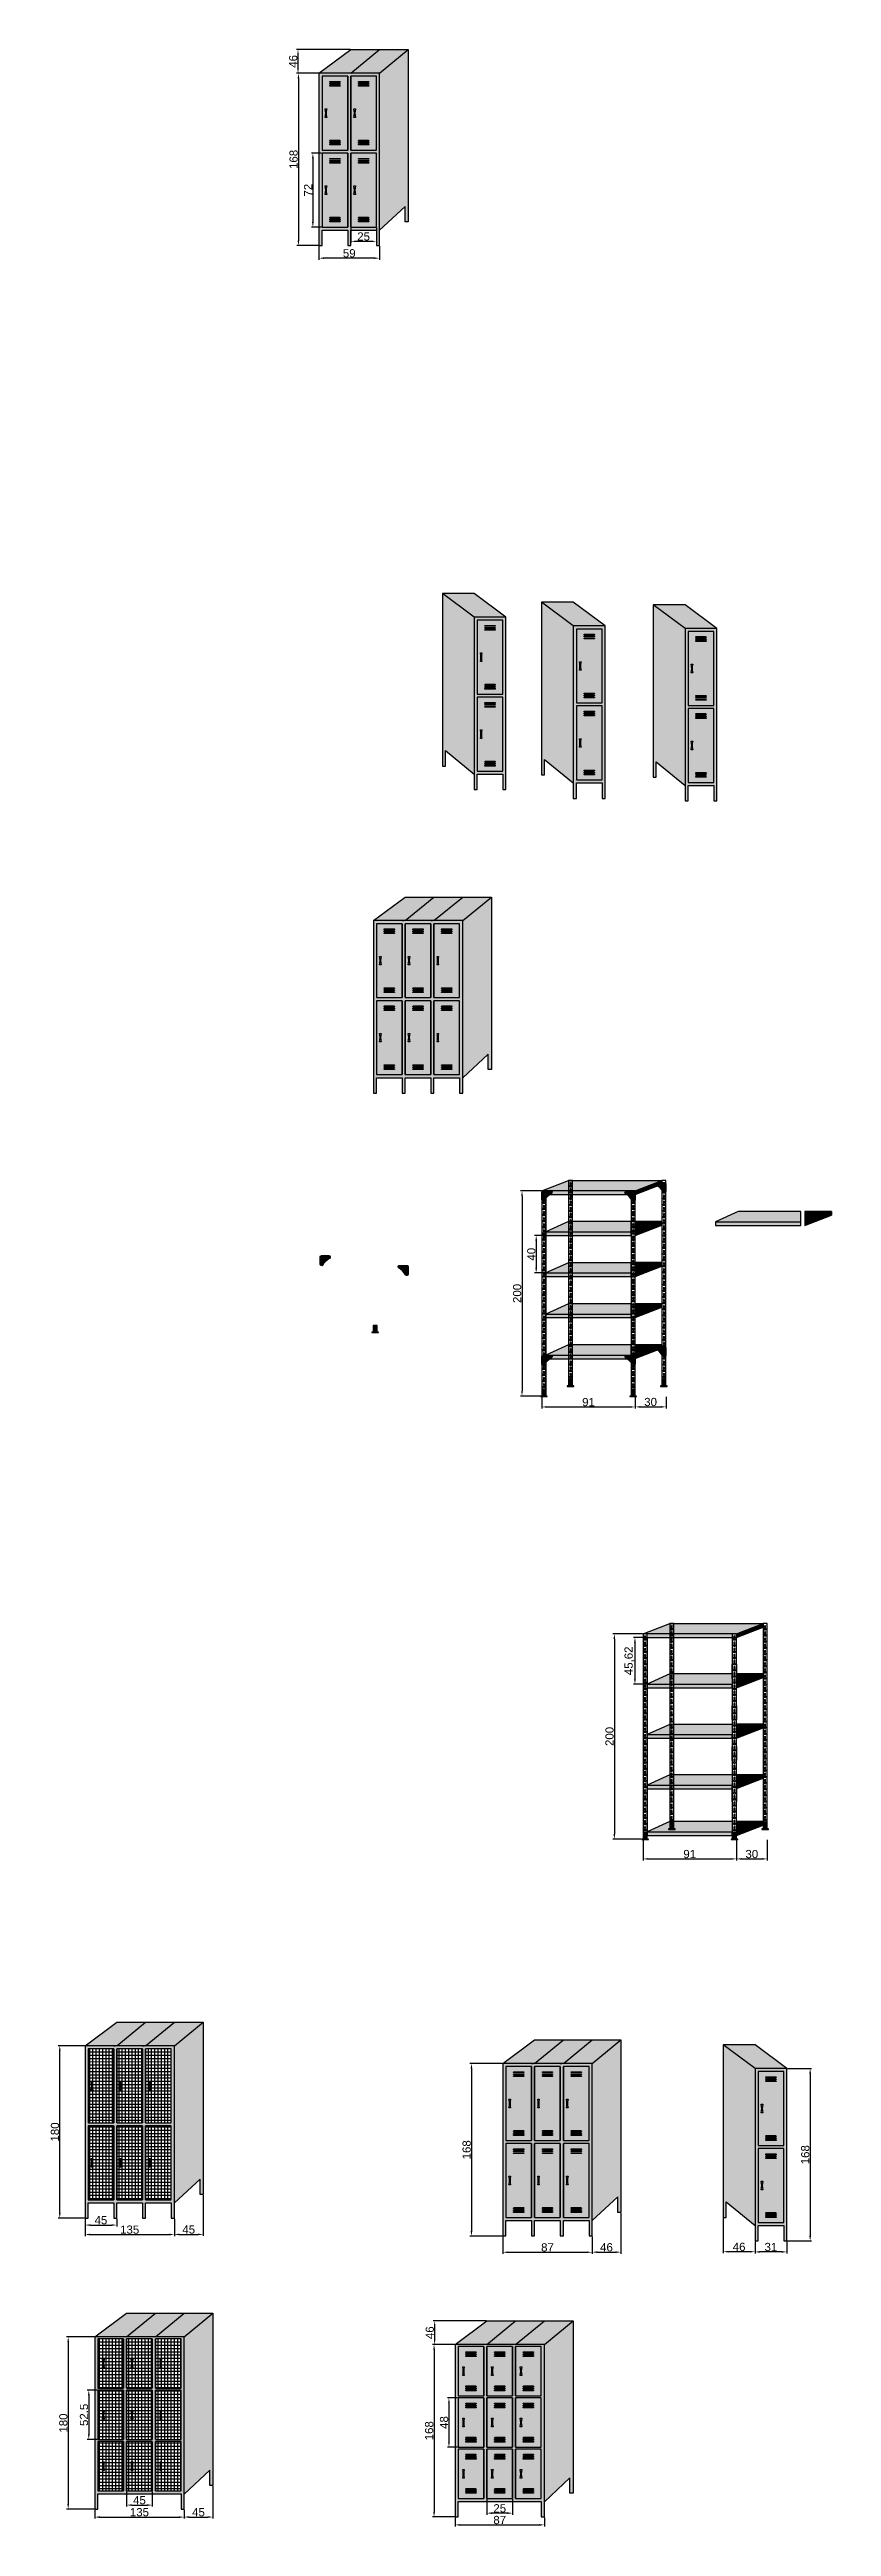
# Model space of a CAD drawing. Header units: millimetres. Extents: x 6614975 to 6624097, y 8742145 to 8746891.
# Drawn here: x 6614975 to 6615737, y 8742510 to 8744923 of the extents above; entities that cross this region are included whole.
import ezdxf

# ---------------------------------------------------------------- set-up
doc = ezdxf.new("R2010")
doc.units = ezdxf.units.MM
doc.styles.get("Standard").update_dxf_attribs({"font": 'arial.ttf'})
doc.dimstyles.new('ISO-25', dxfattribs={"dimtxt": 8, "dimasz": 5, "dimexe": 1.5, "dimexo": 0.625, "dimtad": 1, "dimtxsty": 'Standard', "dimcen": 2.5, "dimclrd": 1, "dimclre": 1, "dimclrt": 143, "dimadec": 0, "dimazin": 0, "dimtfac": 1, "dimtmove": 0, "dimatfit": 3, "dimfxl": 1, "dimarcsym": 0})

msp = doc.modelspace()

# ---------------------------------------------------------------- blocks, each defined once
blk = doc.blocks.new('*D132')
at = {"color": 1, "lineweight": -2, "transparency": 16777216}
for p, q in [((6615552.5, 8743379.4), (6615523.7, 8743379.4)), ((6615551.2, 8743179.4), (6615523.7, 8743179.4))]:
    blk.add_line(p, q, dxfattribs=at)
at = {"color": 1, "linetype": 'Continuous', "lineweight": -2, "transparency": 16777216}
blk.add_line((6615525.2, 8743374.4), (6615525.2, 8743184.4), dxfattribs=at)
at = {"color": 1, "transparency": 16777216}
for points in [[(6615524.3, 8743374.4), (6615526, 8743374.4), (6615525.2, 8743379.4)], [(6615524.3, 8743184.4), (6615526, 8743184.4), (6615525.2, 8743179.4)]]:
    blk.add_solid(points, dxfattribs=at)
at = {"layer": 'Defpoints', "color": 0, "transparency": 16777216}
for p in [(6615553.1, 8743379.4), (6615525.2, 8743179.4), (6615551.8, 8743179.4)]:
    blk.add_point(p, dxfattribs=at)
at = {"color": 143, "transparency": 16777216, "insert": (6615520.5, 8743279.4), "char_height": 8, "attachment_point": 5, "rotation": 90}
blk.add_mtext('200', dxfattribs=at)
blk = doc.blocks.new('*D133')
at = {"color": 1, "lineweight": -2, "transparency": 16777216}
for p, q in [((6615556.5, 8743375.9), (6615543.7, 8743375.9)), ((6615556.5, 8743330.3), (6615543.7, 8743330.3))]:
    blk.add_line(p, q, dxfattribs=at)
at = {"color": 1, "linetype": 'Continuous', "lineweight": -2, "transparency": 16777216}
blk.add_line((6615545.2, 8743370.9), (6615545.2, 8743335.3), dxfattribs=at)
at = {"color": 1, "transparency": 16777216}
for points in [[(6615544.4, 8743370.9), (6615546.1, 8743370.9), (6615545.2, 8743375.9)], [(6615544.4, 8743335.3), (6615546.1, 8743335.3), (6615545.2, 8743330.3)]]:
    blk.add_solid(points, dxfattribs=at)
at = {"layer": 'Defpoints', "color": 0, "transparency": 16777216}
for p in [(6615557.1, 8743375.9), (6615545.2, 8743330.3), (6615557.1, 8743330.3)]:
    blk.add_point(p, dxfattribs=at)
at = {"color": 143, "transparency": 16777216, "insert": (6615539.8, 8743353.1), "char_height": 8, "attachment_point": 5, "rotation": 90}
blk.add_mtext('45,62', dxfattribs=at)
blk = doc.blocks.new('*D134')
at = {"color": 1, "lineweight": -2, "transparency": 16777216}
for p, q in [((6615553.1, 8743178.8), (6615553.1, 8743158.6)), ((6615644.1, 8743178.8), (6615644.1, 8743158.6))]:
    blk.add_line(p, q, dxfattribs=at)
at = {"color": 1, "linetype": 'Continuous', "lineweight": -2, "transparency": 16777216}
blk.add_line((6615558.1, 8743160.1), (6615639.1, 8743160.1), dxfattribs=at)
at = {"color": 1, "transparency": 16777216}
for points in [[(6615558.1, 8743160.9), (6615558.1, 8743159.3), (6615553.1, 8743160.1)], [(6615639.1, 8743160.9), (6615639.1, 8743159.3), (6615644.1, 8743160.1)]]:
    blk.add_solid(points, dxfattribs=at)
at = {"layer": 'Defpoints', "color": 0, "transparency": 16777216}
for p in [(6615553.1, 8743179.4), (6615644.1, 8743179.4), (6615644.1, 8743160.1)]:
    blk.add_point(p, dxfattribs=at)
at = {"color": 143, "transparency": 16777216, "insert": (6615598.6, 8743164.8), "char_height": 8, "attachment_point": 5}
blk.add_mtext('91', dxfattribs=at)
blk = doc.blocks.new('*D135')
at = {"color": 1, "lineweight": -2, "transparency": 16777216}
for p, q in [((6615644.1, 8743178.8), (6615644.1, 8743158.6)), ((6615674.1, 8743178.8), (6615674.1, 8743158.6))]:
    blk.add_line(p, q, dxfattribs=at)
at = {"color": 1, "linetype": 'Continuous', "lineweight": -2, "transparency": 16777216}
blk.add_line((6615649.1, 8743160.1), (6615669.1, 8743160.1), dxfattribs=at)
at = {"color": 1, "transparency": 16777216}
for points in [[(6615649.1, 8743160.9), (6615649.1, 8743159.3), (6615644.1, 8743160.1)], [(6615669.1, 8743160.9), (6615669.1, 8743159.3), (6615674.1, 8743160.1)]]:
    blk.add_solid(points, dxfattribs=at)
at = {"layer": 'Defpoints', "color": 0, "transparency": 16777216}
for p in [(6615644.1, 8743179.4), (6615674.1, 8743179.4), (6615674.1, 8743160.1)]:
    blk.add_point(p, dxfattribs=at)
at = {"color": 143, "transparency": 16777216, "insert": (6615659.1, 8743164.8), "char_height": 8, "attachment_point": 5}
blk.add_mtext('30', dxfattribs=at)
blk = doc.blocks.new('*D196')
at = {"color": 1, "lineweight": -2, "transparency": 16777216}
for p, q in [((6615415.9, 8742960.7), (6615384.5, 8742960.7)), ((6615415.9, 8742792.7), (6615384.5, 8742792.7))]:
    blk.add_line(p, q, dxfattribs=at)
at = {"color": 1, "linetype": 'Continuous', "lineweight": -2, "transparency": 16777216}
blk.add_line((6615386, 8742955.7), (6615386, 8742797.7), dxfattribs=at)
at = {"color": 1, "transparency": 16777216}
for points in [[(6615385.1, 8742955.7), (6615386.8, 8742955.7), (6615386, 8742960.7)], [(6615385.1, 8742797.7), (6615386.8, 8742797.7), (6615386, 8742792.7)]]:
    blk.add_solid(points, dxfattribs=at)
at = {"layer": 'Defpoints', "color": 0, "transparency": 16777216}
for p in [(6615416.5, 8742960.7), (6615386, 8742792.7), (6615416.5, 8742792.7)]:
    blk.add_point(p, dxfattribs=at)
at = {"color": 143, "transparency": 16777216, "insert": (6615381.3, 8742876.7), "char_height": 8, "attachment_point": 5, "rotation": 90}
blk.add_mtext('168', dxfattribs=at)
blk = doc.blocks.new('*D197')
at = {"color": 1, "lineweight": -2, "transparency": 16777216}
for p, q in [((6615416.5, 8742792.1), (6615416.5, 8742775.4)), ((6615503.5, 8742792.1), (6615503.5, 8742775.4))]:
    blk.add_line(p, q, dxfattribs=at)
at = {"color": 1, "linetype": 'Continuous', "lineweight": -2, "transparency": 16777216}
blk.add_line((6615421.5, 8742776.9), (6615498.5, 8742776.9), dxfattribs=at)
at = {"color": 1, "transparency": 16777216}
for points in [[(6615421.5, 8742777.7), (6615421.5, 8742776.1), (6615416.5, 8742776.9)], [(6615498.5, 8742777.7), (6615498.5, 8742776.1), (6615503.5, 8742776.9)]]:
    blk.add_solid(points, dxfattribs=at)
at = {"layer": 'Defpoints', "color": 0, "transparency": 16777216}
for p in [(6615416.5, 8742792.7), (6615503.5, 8742792.7), (6615503.5, 8742776.9)]:
    blk.add_point(p, dxfattribs=at)
at = {"color": 143, "transparency": 16777216, "insert": (6615460, 8742781.6), "char_height": 8, "attachment_point": 5}
blk.add_mtext('87', dxfattribs=at)
blk = doc.blocks.new('*D198')
at = {"color": 1, "lineweight": -2, "transparency": 16777216}
for p, q in [((6615531.5, 8742815.1), (6615531.5, 8742775.5)), ((6615503.5, 8742792.1), (6615503.5, 8742775.5))]:
    blk.add_line(p, q, dxfattribs=at)
at = {"color": 1, "linetype": 'Continuous', "lineweight": -2, "transparency": 16777216}
blk.add_line((6615508.5, 8742777), (6615526.5, 8742777), dxfattribs=at)
at = {"color": 1, "transparency": 16777216}
for points in [[(6615508.5, 8742777.8), (6615508.5, 8742776.2), (6615503.5, 8742777)], [(6615526.5, 8742777.8), (6615526.5, 8742776.2), (6615531.5, 8742777)]]:
    blk.add_solid(points, dxfattribs=at)
at = {"layer": 'Defpoints', "color": 0, "transparency": 16777216}
for p in [(6615531.5, 8742815.7), (6615503.5, 8742792.7), (6615531.5, 8742777)]:
    blk.add_point(p, dxfattribs=at)
at = {"color": 143, "transparency": 16777216, "insert": (6615517.5, 8742781.7), "char_height": 8, "attachment_point": 5}
blk.add_mtext('46', dxfattribs=at)
blk = doc.blocks.new('*D199')
at = {"color": 1, "lineweight": -2, "transparency": 16777216}
for p, q in [((6615693.9, 8742955.9), (6615717.4, 8742955.9)), ((6615693.9, 8742787.9), (6615717.4, 8742787.9))]:
    blk.add_line(p, q, dxfattribs=at)
at = {"color": 1, "linetype": 'Continuous', "lineweight": -2, "transparency": 16777216}
blk.add_line((6615715.9, 8742950.9), (6615715.9, 8742792.9), dxfattribs=at)
at = {"color": 1, "transparency": 16777216}
for points in [[(6615715.1, 8742950.9), (6615716.8, 8742950.9), (6615715.9, 8742955.9)], [(6615715.1, 8742792.9), (6615716.8, 8742792.9), (6615715.9, 8742787.9)]]:
    blk.add_solid(points, dxfattribs=at)
at = {"layer": 'Defpoints', "color": 0, "transparency": 16777216}
for p in [(6615693.2, 8742955.9), (6615693.2, 8742787.9), (6615715.9, 8742787.9)]:
    blk.add_point(p, dxfattribs=at)
at = {"color": 143, "transparency": 16777216, "insert": (6615711.2, 8742871.9), "char_height": 8, "attachment_point": 5, "rotation": 90}
blk.add_mtext('168', dxfattribs=at)
blk = doc.blocks.new('*D200')
at = {"color": 1, "lineweight": -2, "transparency": 16777216}
for p, q in [((6615662.2, 8742787.3), (6615662.2, 8742775.7)), ((6615693.2, 8742787.3), (6615693.2, 8742775.7))]:
    blk.add_line(p, q, dxfattribs=at)
at = {"color": 1, "linetype": 'Continuous', "lineweight": -2, "transparency": 16777216}
blk.add_line((6615688.2, 8742777.2), (6615667.2, 8742777.2), dxfattribs=at)
at = {"color": 1, "transparency": 16777216}
for points in [[(6615667.2, 8742778.1), (6615667.2, 8742776.4), (6615662.2, 8742777.2)], [(6615688.2, 8742778.1), (6615688.2, 8742776.4), (6615693.2, 8742777.2)]]:
    blk.add_solid(points, dxfattribs=at)
at = {"layer": 'Defpoints', "color": 0, "transparency": 16777216}
for p in [(6615662.2, 8742787.9), (6615693.2, 8742787.9), (6615662.2, 8742777.2)]:
    blk.add_point(p, dxfattribs=at)
at = {"color": 143, "transparency": 16777216, "insert": (6615677.7, 8742782), "char_height": 8, "attachment_point": 5}
blk.add_mtext('31', dxfattribs=at)
blk = doc.blocks.new('*D201')
at = {"color": 1, "lineweight": -2, "transparency": 16777216}
for p, q in [((6615631.2, 8742810.3), (6615631.2, 8742775.9)), ((6615662.2, 8742787.3), (6615662.2, 8742775.9))]:
    blk.add_line(p, q, dxfattribs=at)
at = {"color": 1, "linetype": 'Continuous', "lineweight": -2, "transparency": 16777216}
blk.add_line((6615657.2, 8742777.4), (6615636.2, 8742777.4), dxfattribs=at)
at = {"color": 1, "transparency": 16777216}
for points in [[(6615636.2, 8742778.3), (6615636.2, 8742776.6), (6615631.2, 8742777.4)], [(6615657.2, 8742778.3), (6615657.2, 8742776.6), (6615662.2, 8742777.4)]]:
    blk.add_solid(points, dxfattribs=at)
at = {"layer": 'Defpoints', "color": 0, "transparency": 16777216}
for p in [(6615631.2, 8742810.9), (6615662.2, 8742787.9), (6615631.2, 8742777.4)]:
    blk.add_point(p, dxfattribs=at)
at = {"color": 143, "transparency": 16777216, "insert": (6615646.7, 8742782.1), "char_height": 8, "attachment_point": 5}
blk.add_mtext('46', dxfattribs=at)
blk = doc.blocks.new('*D214')
at = {"color": 1, "lineweight": -2, "transparency": 16777216}
for p, q in [((6615008.9, 8742978.1), (6614983.4, 8742978.1)), ((6615008.9, 8742810.1), (6614983.4, 8742810.1))]:
    blk.add_line(p, q, dxfattribs=at)
at = {"color": 1, "linetype": 'Continuous', "lineweight": -2, "transparency": 16777216}
blk.add_line((6614984.9, 8742815.1), (6614984.9, 8742973.1), dxfattribs=at)
at = {"color": 1, "transparency": 16777216}
for points in [[(6614984, 8742973.1), (6614985.7, 8742973.1), (6614984.9, 8742978.1)], [(6614984, 8742815.1), (6614985.7, 8742815.1), (6614984.9, 8742810.1)]]:
    blk.add_solid(points, dxfattribs=at)
at = {"layer": 'Defpoints', "color": 0, "transparency": 16777216}
for p in [(6614984.9, 8742978.1), (6615009.5, 8742978.1), (6615009.5, 8742810.1)]:
    blk.add_point(p, dxfattribs=at)
at = {"color": 143, "transparency": 16777216, "insert": (6614980.2, 8742894.1), "char_height": 8, "attachment_point": 5, "rotation": 90}
blk.add_mtext('180', dxfattribs=at)
blk = doc.blocks.new('*D215')
at = {"color": 1, "lineweight": -2, "transparency": 16777216}
for p, q in [((6615009.5, 8742809.5), (6615009.5, 8742801.9)), ((6615040.5, 8742809.5), (6615040.5, 8742801.9))]:
    blk.add_line(p, q, dxfattribs=at)
at = {"color": 1, "linetype": 'Continuous', "lineweight": -2, "transparency": 16777216}
blk.add_line((6615014.5, 8742803.4), (6615035.5, 8742803.4), dxfattribs=at)
at = {"color": 1, "transparency": 16777216}
for points in [[(6615014.5, 8742804.2), (6615014.5, 8742802.6), (6615009.5, 8742803.4)], [(6615035.5, 8742804.2), (6615035.5, 8742802.6), (6615040.5, 8742803.4)]]:
    blk.add_solid(points, dxfattribs=at)
at = {"layer": 'Defpoints', "color": 0, "transparency": 16777216}
for p in [(6615009.5, 8742810.1), (6615040.5, 8742810.1), (6615040.5, 8742803.4)]:
    blk.add_point(p, dxfattribs=at)
at = {"color": 143, "transparency": 16777216, "insert": (6615025, 8742808.1), "char_height": 8, "attachment_point": 5}
blk.add_mtext('45', dxfattribs=at)
blk = doc.blocks.new('*D216')
at = {"color": 1, "lineweight": -2, "transparency": 16777216}
for p, q in [((6615009.5, 8742809.5), (6615009.5, 8742792.7)), ((6615096.5, 8742809.5), (6615096.5, 8742792.7))]:
    blk.add_line(p, q, dxfattribs=at)
at = {"color": 1, "linetype": 'Continuous', "lineweight": -2, "transparency": 16777216}
blk.add_line((6615014.5, 8742794.2), (6615091.5, 8742794.2), dxfattribs=at)
at = {"color": 1, "transparency": 16777216}
for points in [[(6615014.5, 8742795), (6615014.5, 8742793.3), (6615009.5, 8742794.2)], [(6615091.5, 8742795), (6615091.5, 8742793.3), (6615096.5, 8742794.2)]]:
    blk.add_solid(points, dxfattribs=at)
at = {"layer": 'Defpoints', "color": 0, "transparency": 16777216}
for p in [(6615009.5, 8742810.1), (6615096.5, 8742810.1), (6615096.5, 8742794.2)]:
    blk.add_point(p, dxfattribs=at)
at = {"color": 143, "transparency": 16777216, "insert": (6615053, 8742798.9), "char_height": 8, "attachment_point": 5}
blk.add_mtext('135', dxfattribs=at)
blk = doc.blocks.new('*D217')
at = {"color": 1, "lineweight": -2, "transparency": 16777216}
for p, q in [((6615124.5, 8742832.5), (6615124.5, 8742792.8)), ((6615096.5, 8742809.5), (6615096.5, 8742792.8))]:
    blk.add_line(p, q, dxfattribs=at)
at = {"color": 1, "linetype": 'Continuous', "lineweight": -2, "transparency": 16777216}
blk.add_line((6615101.5, 8742794.3), (6615119.5, 8742794.3), dxfattribs=at)
at = {"color": 1, "transparency": 16777216}
for points in [[(6615101.5, 8742795.1), (6615101.5, 8742793.4), (6615096.5, 8742794.3)], [(6615119.5, 8742795.1), (6615119.5, 8742793.4), (6615124.5, 8742794.3)]]:
    blk.add_solid(points, dxfattribs=at)
at = {"layer": 'Defpoints', "color": 0, "transparency": 16777216}
for p in [(6615096.5, 8742810.1), (6615124.5, 8742833.1), (6615124.5, 8742794.3)]:
    blk.add_point(p, dxfattribs=at)
at = {"color": 143, "transparency": 16777216, "insert": (6615110.5, 8742799), "char_height": 8, "attachment_point": 5}
blk.add_mtext('45', dxfattribs=at)
blk = doc.blocks.new('*D218')
at = {"color": 1, "lineweight": -2, "transparency": 16777216}
for p, q in [((6615369.3, 8742687), (6615348, 8742687)), ((6615369.3, 8742519), (6615348, 8742519))]:
    blk.add_line(p, q, dxfattribs=at)
at = {"color": 1, "linetype": 'Continuous', "lineweight": -2, "transparency": 16777216}
blk.add_line((6615349.5, 8742682), (6615349.5, 8742524), dxfattribs=at)
at = {"color": 1, "transparency": 16777216}
for points in [[(6615348.7, 8742682), (6615350.4, 8742682), (6615349.5, 8742687)], [(6615348.7, 8742524), (6615350.4, 8742524), (6615349.5, 8742519)]]:
    blk.add_solid(points, dxfattribs=at)
at = {"layer": 'Defpoints', "color": 0, "transparency": 16777216}
for p in [(6615370, 8742687), (6615349.5, 8742519), (6615370, 8742519)]:
    blk.add_point(p, dxfattribs=at)
at = {"color": 143, "transparency": 16777216, "insert": (6615344.8, 8742603), "char_height": 8, "attachment_point": 5, "rotation": 90}
blk.add_mtext('168', dxfattribs=at)
blk = doc.blocks.new('*D219')
at = {"color": 1, "lineweight": -2, "transparency": 16777216}
for p, q in [((6615372.3, 8742635), (6615362.5, 8742635)), ((6615372.3, 8742587), (6615362.5, 8742587))]:
    blk.add_line(p, q, dxfattribs=at)
at = {"color": 1, "linetype": 'Continuous', "lineweight": -2, "transparency": 16777216}
blk.add_line((6615364, 8742630), (6615364, 8742592), dxfattribs=at)
at = {"color": 1, "transparency": 16777216}
for points in [[(6615363.2, 8742630), (6615364.9, 8742630), (6615364, 8742635)], [(6615363.2, 8742592), (6615364.9, 8742592), (6615364, 8742587)]]:
    blk.add_solid(points, dxfattribs=at)
at = {"layer": 'Defpoints', "color": 0, "transparency": 16777216}
for p in [(6615373, 8742635), (6615364, 8742587), (6615373, 8742587)]:
    blk.add_point(p, dxfattribs=at)
at = {"color": 143, "transparency": 16777216, "insert": (6615359.3, 8742611), "char_height": 8, "attachment_point": 5, "rotation": 90}
blk.add_mtext('48', dxfattribs=at)
blk = doc.blocks.new('*D220')
at = {"color": 1, "lineweight": -2, "transparency": 16777216}
for p, q in [((6615370, 8742518.4), (6615370, 8742509.8)), ((6615457, 8742518.4), (6615457, 8742509.8))]:
    blk.add_line(p, q, dxfattribs=at)
at = {"color": 1, "linetype": 'Continuous', "lineweight": -2, "transparency": 16777216}
blk.add_line((6615375, 8742511.3), (6615452, 8742511.3), dxfattribs=at)
at = {"color": 1, "transparency": 16777216}
for points in [[(6615375, 8742512.1), (6615375, 8742510.4), (6615370, 8742511.3)], [(6615452, 8742512.1), (6615452, 8742510.4), (6615457, 8742511.3)]]:
    blk.add_solid(points, dxfattribs=at)
at = {"layer": 'Defpoints', "color": 0, "transparency": 16777216}
for p in [(6615370, 8742519), (6615457, 8742519), (6615457, 8742511.3)]:
    blk.add_point(p, dxfattribs=at)
at = {"color": 143, "transparency": 16777216, "insert": (6615413.5, 8742516), "char_height": 8, "attachment_point": 5}
blk.add_mtext('87', dxfattribs=at)
blk = doc.blocks.new('*D221')
at = {"color": 1, "lineweight": -2, "transparency": 16777216}
for p, q in [((6615400.3, 8742710), (6615348.6, 8742710)), ((6615369.3, 8742687), (6615348.6, 8742687))]:
    blk.add_line(p, q, dxfattribs=at)
at = {"color": 1, "linetype": 'Continuous', "lineweight": -2, "transparency": 16777216}
blk.add_line((6615350.1, 8742705), (6615350.1, 8742692), dxfattribs=at)
at = {"color": 1, "transparency": 16777216}
for points in [[(6615349.3, 8742705), (6615350.9, 8742705), (6615350.1, 8742710)], [(6615349.3, 8742692), (6615350.9, 8742692), (6615350.1, 8742687)]]:
    blk.add_solid(points, dxfattribs=at)
at = {"layer": 'Defpoints', "color": 0, "transparency": 16777216}
for p in [(6615401, 8742710), (6615350.1, 8742687), (6615370, 8742687)]:
    blk.add_point(p, dxfattribs=at)
at = {"color": 143, "transparency": 16777216, "insert": (6615345.4, 8742698.5), "char_height": 8, "attachment_point": 5, "rotation": 90}
blk.add_mtext('46', dxfattribs=at)
blk = doc.blocks.new('*D222')
at = {"color": 1, "lineweight": -2, "transparency": 16777216}
for p, q in [((6615401, 8742536.4), (6615401, 8742521.2)), ((6615426, 8742536.4), (6615426, 8742521.2))]:
    blk.add_line(p, q, dxfattribs=at)
at = {"color": 1, "linetype": 'Continuous', "lineweight": -2, "transparency": 16777216}
blk.add_line((6615421, 8742522.7), (6615406, 8742522.7), dxfattribs=at)
at = {"color": 1, "transparency": 16777216}
for points in [[(6615406, 8742523.6), (6615406, 8742521.9), (6615401, 8742522.7)], [(6615421, 8742523.6), (6615421, 8742521.9), (6615426, 8742522.7)]]:
    blk.add_solid(points, dxfattribs=at)
at = {"layer": 'Defpoints', "color": 0, "transparency": 16777216}
for p in [(6615401, 8742537), (6615401, 8742522.7), (6615426, 8742537)]:
    blk.add_point(p, dxfattribs=at)
at = {"color": 143, "transparency": 16777216, "insert": (6615413.5, 8742527.4), "char_height": 8, "attachment_point": 5}
blk.add_mtext('25', dxfattribs=at)
blk = doc.blocks.new('*D223')
at = {"color": 1, "lineweight": -2, "transparency": 16777216}
for p, q in [((6615018.4, 8742694.5), (6614991.6, 8742694.5)), ((6615018.4, 8742526.5), (6614991.6, 8742526.5))]:
    blk.add_line(p, q, dxfattribs=at)
at = {"color": 1, "linetype": 'Continuous', "lineweight": -2, "transparency": 16777216}
blk.add_line((6614993.1, 8742689.5), (6614993.1, 8742531.5), dxfattribs=at)
at = {"color": 1, "transparency": 16777216}
for points in [[(6614992.3, 8742689.5), (6614993.9, 8742689.5), (6614993.1, 8742694.5)], [(6614992.3, 8742531.5), (6614993.9, 8742531.5), (6614993.1, 8742526.5)]]:
    blk.add_solid(points, dxfattribs=at)
at = {"layer": 'Defpoints', "color": 0, "transparency": 16777216}
for p in [(6615019, 8742694.5), (6614993.1, 8742526.5), (6615019, 8742526.5)]:
    blk.add_point(p, dxfattribs=at)
at = {"color": 143, "transparency": 16777216, "insert": (6614988.4, 8742610.5), "char_height": 8, "attachment_point": 5, "rotation": 90}
blk.add_mtext('180', dxfattribs=at)
blk = doc.blocks.new('*D224')
at = {"color": 1, "lineweight": -2, "transparency": 16777216}
for p, q in [((6615050, 8742543.9), (6615050, 8742529.1)), ((6615075, 8742543.9), (6615075, 8742529.1))]:
    blk.add_line(p, q, dxfattribs=at)
at = {"color": 1, "linetype": 'Continuous', "lineweight": -2, "transparency": 16777216}
blk.add_line((6615055, 8742530.6), (6615070, 8742530.6), dxfattribs=at)
at = {"color": 1, "transparency": 16777216}
for points in [[(6615055, 8742531.4), (6615055, 8742529.8), (6615050, 8742530.6)], [(6615070, 8742531.4), (6615070, 8742529.8), (6615075, 8742530.6)]]:
    blk.add_solid(points, dxfattribs=at)
at = {"layer": 'Defpoints', "color": 0, "transparency": 16777216}
for p in [(6615050, 8742544.5), (6615075, 8742544.5), (6615075, 8742530.6)]:
    blk.add_point(p, dxfattribs=at)
at = {"color": 143, "transparency": 16777216, "insert": (6615062.5, 8742535.3), "char_height": 8, "attachment_point": 5}
blk.add_mtext('45', dxfattribs=at)
blk = doc.blocks.new('*D225')
at = {"color": 1, "lineweight": -2, "transparency": 16777216}
for p, q in [((6615019, 8742525.9), (6615019, 8742517.4)), ((6615106, 8742525.9), (6615106, 8742517.4))]:
    blk.add_line(p, q, dxfattribs=at)
at = {"color": 1, "linetype": 'Continuous', "lineweight": -2, "transparency": 16777216}
blk.add_line((6615024, 8742518.9), (6615101, 8742518.9), dxfattribs=at)
at = {"color": 1, "transparency": 16777216}
for points in [[(6615024, 8742519.7), (6615024, 8742518), (6615019, 8742518.9)], [(6615101, 8742519.7), (6615101, 8742518), (6615106, 8742518.9)]]:
    blk.add_solid(points, dxfattribs=at)
at = {"layer": 'Defpoints', "color": 0, "transparency": 16777216}
for p in [(6615019, 8742526.5), (6615106, 8742526.5), (6615106, 8742518.9)]:
    blk.add_point(p, dxfattribs=at)
at = {"color": 143, "transparency": 16777216, "insert": (6615062.5, 8742523.6), "char_height": 8, "attachment_point": 5}
blk.add_mtext('135', dxfattribs=at)
blk = doc.blocks.new('*D226')
at = {"color": 1, "lineweight": -2, "transparency": 16777216}
for p, q in [((6615021.4, 8742642.5), (6615011.7, 8742642.5)), ((6615021.4, 8742594.5), (6615011.7, 8742594.5))]:
    blk.add_line(p, q, dxfattribs=at)
at = {"color": 1, "linetype": 'Continuous', "lineweight": -2, "transparency": 16777216}
blk.add_line((6615013.2, 8742637.5), (6615013.2, 8742599.5), dxfattribs=at)
at = {"color": 1, "transparency": 16777216}
for points in [[(6615012.3, 8742637.5), (6615014, 8742637.5), (6615013.2, 8742642.5)], [(6615012.3, 8742599.5), (6615014, 8742599.5), (6615013.2, 8742594.5)]]:
    blk.add_solid(points, dxfattribs=at)
at = {"layer": 'Defpoints', "color": 0, "transparency": 16777216}
for p in [(6615022, 8742642.5), (6615013.2, 8742594.5), (6615022, 8742594.5)]:
    blk.add_point(p, dxfattribs=at)
at = {"color": 143, "transparency": 16777216, "insert": (6615008.5, 8742618.5), "char_height": 8, "attachment_point": 5, "rotation": 90}
blk.add_mtext('52.5', dxfattribs=at)
blk = doc.blocks.new('*D227')
at = {"color": 1, "lineweight": -2, "transparency": 16777216}
for p, q in [((6615134, 8742548.9), (6615134, 8742517.4)), ((6615106, 8742525.9), (6615106, 8742517.4))]:
    blk.add_line(p, q, dxfattribs=at)
at = {"color": 1, "linetype": 'Continuous', "lineweight": -2, "transparency": 16777216}
blk.add_line((6615111, 8742518.9), (6615129, 8742518.9), dxfattribs=at)
at = {"color": 1, "transparency": 16777216}
for points in [[(6615111, 8742519.8), (6615111, 8742518.1), (6615106, 8742518.9)], [(6615129, 8742519.8), (6615129, 8742518.1), (6615134, 8742518.9)]]:
    blk.add_solid(points, dxfattribs=at)
at = {"layer": 'Defpoints', "color": 0, "transparency": 16777216}
for p in [(6615134, 8742549.5), (6615106, 8742526.5), (6615134, 8742518.9)]:
    blk.add_point(p, dxfattribs=at)
at = {"color": 143, "transparency": 16777216, "insert": (6615120, 8742523.6), "char_height": 8, "attachment_point": 5}
blk.add_mtext('45', dxfattribs=at)
blk = doc.blocks.new('UNION-R')
at = {"true_color": 0x939598}
h = blk.add_hatch(color=252, dxfattribs=at)
h.dxf.hatch_style = 1
h.paths.add_polyline_path([(-8.1, 0.4, 0.631348), (-9.2, -2, -0.142591), (-2.3, -8.8, 0.79062), (0.4, -8.1), (0.4, -1, 0.414), (-1, 0.4)])
h.paths.add_polyline_path([(-1.3, -0.7, -1), (-0.1, -0.7, -1)], flags=16)
h.paths.add_polyline_path([(-7.4, -1.4), (-8.2, -1.4, -0.736995), (-8.2, -0.6), (-7.4, -0.6, -1)], flags=16)
h.paths.add_polyline_path([(-0.6, -7.4), (-0.6, -8.3, -1), (-1.5, -8.3), (-1.5, -7.4, -0.736995)], flags=16)
at = {"true_color": 0xffffff}
h = blk.add_hatch(color=7, dxfattribs=at)
h.dxf.hatch_style = 1
h.paths.add_polyline_path([(-8.1, 0.4, 0.631348), (-9.2, -2, -0.142591), (-2.3, -8.8, 0.79062), (0.4, -8.1), (0.4, -1, 0.414), (-1, 0.4)])
h.paths.add_polyline_path([(-7.4, -1.4), (-8.2, -1.4, -0.736995), (-8.2, -0.6), (-7.4, -0.6, -1)], flags=16)
h.paths.add_polyline_path([(-0.1, -0.7, -1), (-1.3, -0.7, -1)], flags=16)
h.paths.add_polyline_path([(-0.6, -7.4), (-0.6, -8.3, -1), (-1.5, -8.3), (-1.5, -7.4, -0.736995)], flags=16)
for points in [[(0.4, -8.1, -0.79062), (-2.3, -8.8, 0.142591), (-9.2, -2, -0.631348), (-8.1, 0.4), (-1, 0.4, -0.414214), (0.4, -1), (0.4, -8.1)], [(-7.4, -0.6, -1), (-7.4, -1.4), (-8.2, -1.4, -0.736995), (-8.2, -0.6), (-7.4, -0.6)], [(-0.6, -8.3, -1), (-1.5, -8.3), (-1.5, -7.4, -0.736995), (-0.6, -7.4), (-0.6, -8.3)]]:
    blk.add_lwpolyline(points, format="xyb")
blk.add_circle((-0.7, -0.7), 0.581)
blk = doc.blocks.new('*D128')
at = {"color": 1, "lineweight": -2, "transparency": 16777216}
for p, q in [((6615453.9, 8743811), (6615433.7, 8743811)), ((6615453.9, 8743611), (6615433.7, 8743611))]:
    blk.add_line(p, q, dxfattribs=at)
at = {"color": 1, "linetype": 'Continuous', "lineweight": -2, "transparency": 16777216}
blk.add_line((6615435.2, 8743806), (6615435.2, 8743616), dxfattribs=at)
at = {"color": 1, "transparency": 16777216}
for points in [[(6615434.4, 8743806), (6615436, 8743806), (6615435.2, 8743811)], [(6615434.4, 8743616), (6615436, 8743616), (6615435.2, 8743611)]]:
    blk.add_solid(points, dxfattribs=at)
at = {"layer": 'Defpoints', "color": 0, "transparency": 16777216}
for p in [(6615454.5, 8743811), (6615435.2, 8743611), (6615454.5, 8743611)]:
    blk.add_point(p, dxfattribs=at)
at = {"color": 143, "transparency": 16777216, "insert": (6615430.5, 8743711), "char_height": 8, "attachment_point": 5, "rotation": 90}
blk.add_mtext('200', dxfattribs=at)
blk = doc.blocks.new('*D129')
at = {"color": 1, "lineweight": -2, "transparency": 16777216}
for p, q in [((6615454.5, 8743610.3), (6615454.5, 8743598.9)), ((6615545.5, 8743610.3), (6615545.5, 8743598.9))]:
    blk.add_line(p, q, dxfattribs=at)
at = {"color": 1, "linetype": 'Continuous', "lineweight": -2, "transparency": 16777216}
blk.add_line((6615459.5, 8743600.4), (6615540.5, 8743600.4), dxfattribs=at)
at = {"color": 1, "transparency": 16777216}
for points in [[(6615459.5, 8743601.2), (6615459.5, 8743599.6), (6615454.5, 8743600.4)], [(6615540.5, 8743601.2), (6615540.5, 8743599.6), (6615545.5, 8743600.4)]]:
    blk.add_solid(points, dxfattribs=at)
at = {"layer": 'Defpoints', "color": 0, "transparency": 16777216}
for p in [(6615454.5, 8743611), (6615545.5, 8743611), (6615545.5, 8743600.4)]:
    blk.add_point(p, dxfattribs=at)
at = {"color": 143, "transparency": 16777216, "insert": (6615500, 8743605.1), "char_height": 8, "attachment_point": 5}
blk.add_mtext('91', dxfattribs=at)
blk = doc.blocks.new('*D130')
at = {"color": 1, "lineweight": -2, "transparency": 16777216}
for p, q in [((6615545.5, 8743610.3), (6615545.5, 8743599)), ((6615575.5, 8743610.3), (6615575.5, 8743599))]:
    blk.add_line(p, q, dxfattribs=at)
at = {"color": 1, "linetype": 'Continuous', "lineweight": -2, "transparency": 16777216}
blk.add_line((6615550.5, 8743600.5), (6615570.5, 8743600.5), dxfattribs=at)
at = {"color": 1, "transparency": 16777216}
for points in [[(6615550.5, 8743601.3), (6615550.5, 8743599.6), (6615545.5, 8743600.5)], [(6615570.5, 8743601.3), (6615570.5, 8743599.6), (6615575.5, 8743600.5)]]:
    blk.add_solid(points, dxfattribs=at)
at = {"layer": 'Defpoints', "color": 0, "transparency": 16777216}
for p in [(6615545.5, 8743611), (6615575.5, 8743611), (6615575.5, 8743600.5)]:
    blk.add_point(p, dxfattribs=at)
at = {"color": 143, "transparency": 16777216, "insert": (6615560.5, 8743605.2), "char_height": 8, "attachment_point": 5}
blk.add_mtext('30', dxfattribs=at)
blk = doc.blocks.new('*D131')
at = {"color": 1, "lineweight": -2, "transparency": 16777216}
for p, q in [((6615457.9, 8743767.5), (6615447.5, 8743767.5)), ((6615457.9, 8743731), (6615447.5, 8743731))]:
    blk.add_line(p, q, dxfattribs=at)
at = {"color": 1, "linetype": 'Continuous', "lineweight": -2, "transparency": 16777216}
blk.add_line((6615449, 8743762.5), (6615449, 8743736), dxfattribs=at)
at = {"color": 1, "transparency": 16777216}
for points in [[(6615448.2, 8743762.5), (6615449.9, 8743762.5), (6615449, 8743767.5)], [(6615448.2, 8743736), (6615449.9, 8743736), (6615449, 8743731)]]:
    blk.add_solid(points, dxfattribs=at)
at = {"layer": 'Defpoints', "color": 0, "transparency": 16777216}
for p in [(6615458.5, 8743767.5), (6615449, 8743731), (6615458.5, 8743731)]:
    blk.add_point(p, dxfattribs=at)
at = {"color": 143, "transparency": 16777216, "insert": (6615444.3, 8743749.2), "char_height": 8, "attachment_point": 5, "rotation": 90}
blk.add_mtext('40', dxfattribs=at)
blk = doc.blocks.new('PATA-RR')
at = {"true_color": 0x636466}
h = blk.add_hatch(color=251, dxfattribs=at)
h.dxf.hatch_style = 1
h.paths.add_polyline_path([(5.2, 7), (1.2, 7), (1.2, 0.5), (5.2, 0.5)])
h.paths.add_polyline_path([(3.8, 2.1, -1), (2.8, 2.1), (2.8, 3.1, -1), (3.8, 3.1)], flags=16)
h.paths.add_polyline_path([(2.7, 4.9), (2.7, 5.9, -1), (3.7, 5.9), (3.7, 4.9, -1)], flags=16)
h.paths.add_polyline_path([(6.5, 0.5), (0, 0.5), (0, 0), (6.5, 0)])
for points in [[(0, 0), (6.5, 0), (6.5, 0.5), (0, 0.5)], [(1.2, 0.5), (5.2, 0.5), (5.2, 7), (1.2, 7)]]:
    blk.add_lwpolyline(points, close=True)
for points in [[(2.7, 4.9, 1), (3.7, 4.9), (3.7, 5.9, 1), (2.7, 5.9)], [(2.8, 2.1, 1), (3.8, 2.1), (3.8, 3.1, 1), (2.8, 3.1)]]:
    blk.add_lwpolyline(points, format="xyb", close=True)
blk = doc.blocks.new('*D230')
at = {"color": 1, "lineweight": -2, "transparency": 16777216}
for p, q in [((6615236.8, 8744899.8), (6615215.9, 8744899.8)), ((6615236.8, 8744731.8), (6615215.9, 8744731.8))]:
    blk.add_line(p, q, dxfattribs=at)
at = {"color": 1, "linetype": 'Continuous', "lineweight": -2, "transparency": 16777216}
blk.add_line((6615217.4, 8744894.8), (6615217.4, 8744736.8), dxfattribs=at)
at = {"color": 1, "transparency": 16777216}
for points in [[(6615216.6, 8744894.8), (6615218.2, 8744894.8), (6615217.4, 8744899.8)], [(6615216.6, 8744736.8), (6615218.2, 8744736.8), (6615217.4, 8744731.8)]]:
    blk.add_solid(points, dxfattribs=at)
at = {"layer": 'Defpoints', "color": 0, "transparency": 16777216}
for p in [(6615237.4, 8744899.8), (6615217.4, 8744731.8), (6615237.4, 8744731.8)]:
    blk.add_point(p, dxfattribs=at)
at = {"color": 143, "transparency": 16777216, "insert": (6615212.7, 8744815.8), "char_height": 8, "attachment_point": 5, "rotation": 90}
blk.add_mtext('168', dxfattribs=at)
blk = doc.blocks.new('*D231')
at = {"color": 1, "lineweight": -2, "transparency": 16777216}
for p, q in [((6615267.8, 8744922.8), (6615215.5, 8744922.8)), ((6615236.8, 8744899.8), (6615215.5, 8744899.8))]:
    blk.add_line(p, q, dxfattribs=at)
at = {"color": 1, "linetype": 'Continuous', "lineweight": -2, "transparency": 16777216}
blk.add_line((6615217, 8744904.8), (6615217, 8744917.8), dxfattribs=at)
at = {"color": 1, "transparency": 16777216}
for points in [[(6615216.2, 8744917.8), (6615217.8, 8744917.8), (6615217, 8744922.8)], [(6615216.2, 8744904.8), (6615217.8, 8744904.8), (6615217, 8744899.8)]]:
    blk.add_solid(points, dxfattribs=at)
at = {"layer": 'Defpoints', "color": 0, "transparency": 16777216}
for p in [(6615217, 8744922.8), (6615268.4, 8744922.8), (6615237.4, 8744899.8)]:
    blk.add_point(p, dxfattribs=at)
at = {"color": 143, "transparency": 16777216, "insert": (6615212.3, 8744911.3), "char_height": 8, "attachment_point": 5, "rotation": 90}
blk.add_mtext('46', dxfattribs=at)
blk = doc.blocks.new('*D232')
at = {"color": 1, "lineweight": -2, "transparency": 16777216}
for p, q in [((6615237.4, 8744731.2), (6615237.4, 8744718.1)), ((6615296.4, 8744731.2), (6615296.4, 8744718.1))]:
    blk.add_line(p, q, dxfattribs=at)
at = {"color": 1, "linetype": 'Continuous', "lineweight": -2, "transparency": 16777216}
blk.add_line((6615291.4, 8744719.6), (6615242.4, 8744719.6), dxfattribs=at)
at = {"color": 1, "transparency": 16777216}
for points in [[(6615242.4, 8744720.4), (6615242.4, 8744718.8), (6615237.4, 8744719.6)], [(6615291.4, 8744720.4), (6615291.4, 8744718.8), (6615296.4, 8744719.6)]]:
    blk.add_solid(points, dxfattribs=at)
at = {"layer": 'Defpoints', "color": 0, "transparency": 16777216}
for p in [(6615237.4, 8744731.8), (6615237.4, 8744719.6), (6615296.4, 8744731.8)]:
    blk.add_point(p, dxfattribs=at)
at = {"color": 143, "transparency": 16777216, "insert": (6615266.9, 8744724.3), "char_height": 8, "attachment_point": 5}
blk.add_mtext('59', dxfattribs=at)
blk = doc.blocks.new('*D233')
at = {"color": 1, "lineweight": -2, "transparency": 16777216}
for p, q in [((6615239.8, 8744821.8), (6615230, 8744821.8)), ((6615239.8, 8744749.8), (6615230, 8744749.8))]:
    blk.add_line(p, q, dxfattribs=at)
at = {"color": 1, "linetype": 'Continuous', "lineweight": -2, "transparency": 16777216}
blk.add_line((6615231.5, 8744816.8), (6615231.5, 8744754.8), dxfattribs=at)
at = {"color": 1, "transparency": 16777216}
for points in [[(6615230.6, 8744816.8), (6615232.3, 8744816.8), (6615231.5, 8744821.8)], [(6615230.6, 8744754.8), (6615232.3, 8744754.8), (6615231.5, 8744749.8)]]:
    blk.add_solid(points, dxfattribs=at)
at = {"layer": 'Defpoints', "color": 0, "transparency": 16777216}
for p in [(6615240.4, 8744821.8), (6615231.5, 8744749.8), (6615240.4, 8744749.8)]:
    blk.add_point(p, dxfattribs=at)
at = {"color": 143, "transparency": 16777216, "insert": (6615226.8, 8744785.8), "char_height": 8, "attachment_point": 5, "rotation": 90}
blk.add_mtext('72', dxfattribs=at)
blk = doc.blocks.new('*D234')
at = {"color": 1, "lineweight": -2, "transparency": 16777216}
for p, q in [((6615268.4, 8744749.2), (6615268.4, 8744734.5)), ((6615293.4, 8744749.2), (6615293.4, 8744734.5))]:
    blk.add_line(p, q, dxfattribs=at)
at = {"color": 1, "linetype": 'Continuous', "lineweight": -2, "transparency": 16777216}
blk.add_line((6615273.4, 8744736), (6615288.4, 8744736), dxfattribs=at)
at = {"color": 1, "transparency": 16777216}
for points in [[(6615273.4, 8744736.8), (6615273.4, 8744735.2), (6615268.4, 8744736)], [(6615288.4, 8744736.8), (6615288.4, 8744735.2), (6615293.4, 8744736)]]:
    blk.add_solid(points, dxfattribs=at)
at = {"layer": 'Defpoints', "color": 0, "transparency": 16777216}
for p in [(6615268.4, 8744749.8), (6615293.4, 8744749.8), (6615293.4, 8744736)]:
    blk.add_point(p, dxfattribs=at)
at = {"color": 143, "transparency": 16777216, "insert": (6615280.9, 8744740.7), "char_height": 8, "attachment_point": 5}
blk.add_mtext('25', dxfattribs=at)

# ---------------------------------------------------------------- dimensions: what is measured, and where the dimension line sits
at = {"color": 7, "true_color": 0xffffff}
for base, p1, p2, text, picture, middle in [((6615217.013, 8744922.843), (6615237.429, 8744899.843), (6615268.429, 8744922.843), '46', '*D231', (6615212.304, 8744911.343)), ((6614984.872, 8742978.091), (6615009.504, 8742810.091), (6615009.504, 8742978.091), '180', '*D214', (6614980.163, 8742894.091)), ((6614993.085, 8742526.513), (6615019.036, 8742694.513), (6615019.036, 8742526.513), '180', '*D223', (6614988.376, 8742610.513)), ((6615013.174, 8742594.513), (6615022.036, 8742642.513), (6615022.036, 8742594.513), '52.5', '*D226', (6615008.465, 8742618.513))]:
    dim = msp.add_linear_dim(base=base, p1=p1, p2=p2, angle=90, text=text, dimstyle='ISO-25', dxfattribs=at)
    dim.commit()
    dim.dimension.update_dxf_attribs({"geometry": picture, "text_midpoint": middle})
for base, p1, p2, picture, middle in [((6615217.399, 8744731.843), (6615237.429, 8744899.843), (6615237.429, 8744731.843), '*D230', (6615212.689, 8744815.843)), ((6615231.45, 8744749.843), (6615240.429, 8744821.843), (6615240.429, 8744749.843), '*D233', (6615226.809, 8744785.843)), ((6615385.973, 8742792.745), (6615416.526, 8742960.745), (6615416.526, 8742792.745), '*D196', (6615381.263, 8742876.745))]:
    dim = msp.add_linear_dim(base=base, p1=p1, p2=p2, angle=90, dimstyle='ISO-25', dxfattribs=at)
    dim.commit()
    dim.dimension.update_dxf_attribs({"geometry": picture, "text_midpoint": middle})
for base, p1, p2, picture, middle in [((6615293.429, 8744735.985), (6615268.429, 8744749.843), (6615293.429, 8744749.843), '*D234', (6615280.929, 8744740.695)), ((6615237.429, 8744719.588), (6615296.429, 8744731.843), (6615237.429, 8744731.843), '*D232', (6615266.929, 8744724.298)), ((6615503.526, 8742776.899), (6615416.526, 8742792.745), (6615503.526, 8742792.745), '*D197', (6615460.026, 8742781.609)), ((6615662.228, 8742777.245), (6615693.228, 8742787.902), (6615662.228, 8742787.902), '*D200', (6615677.728, 8742781.957))]:
    dim = msp.add_linear_dim(base=base, p1=p1, p2=p2, dimstyle='ISO-25', dxfattribs=at)
    dim.commit()
    dim.dimension.update_dxf_attribs({"geometry": picture, "text_midpoint": middle})
for base, p1, p2, picture, middle in [((6615435.196, 8743610.954), (6615454.501, 8743810.954), (6615454.501, 8743610.954), '*D128', (6615430.486, 8743710.954)), ((6615525.173, 8743179.397), (6615553.085, 8743379.393), (6615551.835, 8743179.397), '*D132', (6615520.464, 8743279.395)), ((6615545.219, 8743330.273), (6615557.085, 8743375.893), (6615557.085, 8743330.273), '*D133', (6615539.787, 8743353.083)), ((6615349.55, 8742519.037), (6615369.959, 8742687.037), (6615369.959, 8742519.037), '*D218', (6615344.84, 8742603.037)), ((6615364.035, 8742587.037), (6615372.959, 8742635.037), (6615372.959, 8742587.037), '*D219', (6615359.326, 8742611.037))]:
    dim = msp.add_linear_dim(base=base, p1=p1, p2=p2, angle=90, dimstyle='ISO-25')
    dim.commit()
    dim.dimension.update_dxf_attribs({"geometry": picture, "text_midpoint": middle})
for base, p1, p2, text, picture, middle in [((6615449.047, 8743730.954), (6615458.501, 8743767.454), (6615458.501, 8743730.954), '40', '*D131', (6615444.338, 8743749.204)), ((6615350.101, 8742687.037), (6615400.959, 8742710.037), (6615369.959, 8742687.037), '46', '*D221', (6615345.392, 8742698.537))]:
    dim = msp.add_linear_dim(base=base, p1=p1, p2=p2, angle=90, text=text, dimstyle='ISO-25')
    dim.commit()
    dim.dimension.update_dxf_attribs({"geometry": picture, "text_midpoint": middle})
for base, p1, p2, picture, middle in [((6615545.501, 8743600.416), (6615454.501, 8743610.954), (6615545.501, 8743610.954), '*D129', (6615500.001, 8743605.126)), ((6615575.501, 8743600.453), (6615545.501, 8743610.954), (6615575.501, 8743610.954), '*D130', (6615560.501, 8743605.166)), ((6615644.085, 8743160.115), (6615553.085, 8743179.393), (6615644.085, 8743179.393), '*D134', (6615598.585, 8743164.824)), ((6615674.085, 8743160.094), (6615644.085, 8743179.393), (6615674.085, 8743179.393), '*D135', (6615659.085, 8743164.806)), ((6615456.959, 8742511.262), (6615369.959, 8742519.037), (6615456.959, 8742519.037), '*D220', (6615413.459, 8742515.971)), ((6615400.959, 8742522.72), (6615425.959, 8742537.037), (6615400.959, 8742537.037), '*D222', (6615413.459, 8742527.43))]:
    dim = msp.add_linear_dim(base=base, p1=p1, p2=p2, dimstyle='ISO-25')
    dim.commit()
    dim.dimension.update_dxf_attribs({"geometry": picture, "text_midpoint": middle})
dim = msp.add_linear_dim(base=(6615715.931, 8742787.902), p1=(6615693.228, 8742955.902), p2=(6615693.228, 8742787.902), angle=90, dimstyle='ISO-25', dxfattribs=at)
dim.commit()
dim.dimension.update_dxf_attribs({"geometry": '*D199', "text_midpoint": (6615715.931, 8742871.902), "dimtype": 160})
for base, p1, p2, text, picture, middle in [((6615040.504, 8742803.385), (6615009.504, 8742810.091), (6615040.504, 8742810.091), '45', '*D215', (6615025.004, 8742808.079)), ((6615096.504, 8742794.17), (6615009.504, 8742810.091), (6615096.504, 8742810.091), '135', '*D216', (6615053.004, 8742798.882)), ((6615124.504, 8742794.269), (6615096.504, 8742810.091), (6615124.504, 8742833.091), '45', '*D217', (6615110.504, 8742798.962)), ((6615531.526, 8742776.994), (6615503.526, 8742792.745), (6615531.526, 8742815.745), '46', '*D198', (6615517.526, 8742781.704)), ((6615631.228, 8742777.434), (6615662.228, 8742787.902), (6615631.228, 8742810.902), '46', '*D201', (6615646.728, 8742782.143)), ((6615134.036, 8742518.922), (6615106.036, 8742526.513), (6615134.036, 8742549.513), '45', '*D227', (6615120.036, 8742523.615)), ((6615106.036, 8742518.863), (6615019.036, 8742526.513), (6615106.036, 8742526.513), '135', '*D225', (6615062.536, 8742523.575)), ((6615075.036, 8742530.609), (6615050.036, 8742544.513), (6615075.036, 8742544.513), '45', '*D224', (6615062.536, 8742535.303))]:
    dim = msp.add_linear_dim(base=base, p1=p1, p2=p2, text=text, dimstyle='ISO-25', dxfattribs=at)
    dim.commit()
    dim.dimension.update_dxf_attribs({"geometry": picture, "text_midpoint": middle})

# ---------------------------------------------------------------- hatches: boundary and pattern name
at = {"true_color": 0x636466}
h = msp.add_hatch(color=251, dxfattribs=at)
h.dxf.hatch_style = 1
h.paths.add_polyline_path([(6615296.429, 8744922.843), (6615268.429, 8744922.843), (6615237.429, 8744899.843), (6615268.429, 8744899.843)])
h = msp.add_hatch(color=251, dxfattribs=at)
h.dxf.hatch_style = 1
h.paths.add_polyline_path([(6615324.429, 8744922.843), (6615296.429, 8744922.843), (6615268.429, 8744899.843), (6615296.429, 8744899.843)])
h = msp.add_hatch(color=251, dxfattribs=at)
h.dxf.hatch_style = 1
h.paths.add_polyline_path([(6615324.429, 8744922.843), (6615296.429, 8744899.843), (6615296.429, 8744746.851), (6615321.429, 8744769.843), (6615321.429, 8744754.843), (6615324.429, 8744754.843)])
h = msp.add_hatch(color=251, dxfattribs=at)
h.dxf.hatch_style = 1
h.paths.add_polyline_path([(6615296.429, 8744899.843), (6615265.429, 8744899.843), (6615237.429, 8744899.843), (6615237.429, 8744731.843), (6615240.429, 8744731.843), (6615240.429, 8744746.843), (6615265.429, 8744746.843), (6615265.429, 8744731.843), (6615268.429, 8744731.843), (6615268.429, 8744746.843), (6615293.429, 8744746.843), (6615293.429, 8744731.843), (6615296.429, 8744731.843)])
h.paths.add_polyline_path([(6615265.429, 8744824.843), (6615240.429, 8744824.843), (6615240.429, 8744896.843), (6615265.429, 8744896.843)], flags=16)
h.paths.add_polyline_path([(6615268.429, 8744896.843), (6615293.429, 8744896.843), (6615293.429, 8744824.843), (6615268.429, 8744824.843)], flags=16)
h.paths.add_polyline_path([(6615257.929, 8744889.521), (6615257.929, 8744889.081), (6615247.929, 8744889.081), (6615247.929, 8744889.521, -0.41421356), (6615248.369, 8744889.962), (6615257.488, 8744889.962, -0.41421356)], flags=0)
h.paths.add_polyline_path([(6615257.929, 8744890.962), (6615247.929, 8744890.962), (6615247.929, 8744891.402, -0.41421356), (6615248.369, 8744891.843), (6615257.488, 8744891.843, -0.41421356), (6615257.929, 8744891.402)], flags=0)
h.paths.add_polyline_path([(6615257.929, 8744887.64), (6615257.929, 8744887.2), (6615247.929, 8744887.2), (6615247.929, 8744887.64, -0.41421356), (6615248.369, 8744888.081), (6615257.488, 8744888.081, -0.41421356)], flags=0)
h.paths.add_polyline_path([(6615275.929, 8744889.521, -0.41421356), (6615276.369, 8744889.962), (6615285.488, 8744889.962, -0.41421356), (6615285.929, 8744889.521), (6615285.929, 8744889.081), (6615275.929, 8744889.081)], flags=0)
h.paths.add_polyline_path([(6615275.929, 8744890.962), (6615275.929, 8744891.402, -0.41421356), (6615276.369, 8744891.843), (6615285.488, 8744891.843, -0.41421356), (6615285.929, 8744891.402), (6615285.929, 8744890.962)], flags=0)
h.paths.add_polyline_path([(6615276.369, 8744888.081), (6615285.488, 8744888.081, -0.41421356), (6615285.929, 8744887.64), (6615285.929, 8744887.2), (6615275.929, 8744887.2), (6615275.929, 8744887.64, -0.41421356)], flags=0)
h.paths.add_polyline_path([(6615271.429, 8744864.984), (6615272.929, 8744864.984, 0.12073286), (6615272.929, 8744856.701), (6615271.429, 8744856.701, 0.12072944)], flags=0)
h.paths.add_polyline_path([(6615271.779, 8744864.734, -1), (6615271.579, 8744864.734, -1)], flags=0)
h.paths.add_polyline_path([(6615272.779, 8744864.734, -1), (6615272.579, 8744864.734, -1)], flags=0)
h.paths.add_polyline_path([(6615244.929, 8744864.984, 0.12073286), (6615244.929, 8744856.701), (6615243.429, 8744856.701, 0.12072944), (6615243.429, 8744864.984)], flags=0)
h.paths.add_polyline_path([(6615244.779, 8744864.734, -1), (6615244.579, 8744864.734, -1)], flags=0)
h.paths.add_polyline_path([(6615271.779, 8744856.951, -1), (6615271.579, 8744856.951, -1)], flags=0)
h.paths.add_polyline_path([(6615272.779, 8744856.951, -1), (6615272.579, 8744856.951, -1)], flags=0)
h.paths.add_polyline_path([(6615243.779, 8744864.734, -1), (6615243.579, 8744864.734, -1)], flags=0)
h.paths.add_polyline_path([(6615244.779, 8744856.951, -1), (6615244.579, 8744856.951, -1)], flags=0)
h.paths.add_polyline_path([(6615243.779, 8744856.951, -1), (6615243.579, 8744856.951, -1)], flags=0)
h.paths.add_polyline_path([(6615257.929, 8744834.045), (6615257.929, 8744833.605), (6615247.929, 8744833.605), (6615247.929, 8744834.045, -0.41421356), (6615248.369, 8744834.486), (6615257.488, 8744834.486, -0.41421356)], flags=0)
h.paths.add_polyline_path([(6615276.369, 8744834.486), (6615285.488, 8744834.486, -0.41421356), (6615285.929, 8744834.045), (6615285.929, 8744833.605), (6615275.929, 8744833.605), (6615275.929, 8744834.045, -0.41421356)], flags=0)
h.paths.add_polyline_path([(6615257.929, 8744832.164), (6615257.929, 8744831.724), (6615247.929, 8744831.724), (6615247.929, 8744832.164, -0.41421356), (6615248.369, 8744832.605), (6615257.488, 8744832.605, -0.41421356)], flags=0)
h.paths.add_polyline_path([(6615276.369, 8744832.605), (6615285.488, 8744832.605, -0.41421356), (6615285.929, 8744832.164), (6615285.929, 8744831.724), (6615275.929, 8744831.724), (6615275.929, 8744832.164, -0.41421356)], flags=0)
h.paths.add_polyline_path([(6615257.929, 8744830.283), (6615257.929, 8744829.843), (6615247.929, 8744829.843), (6615247.929, 8744830.283, -0.41421356), (6615248.369, 8744830.724), (6615257.488, 8744830.724, -0.41421356)], flags=0)
h.paths.add_polyline_path([(6615276.369, 8744830.724), (6615285.488, 8744830.724, -0.41421356), (6615285.929, 8744830.283), (6615285.929, 8744829.843), (6615275.929, 8744829.843), (6615275.929, 8744830.283, -0.41421356)], flags=0)
h.paths.add_polyline_path([(6615265.429, 8744821.843), (6615265.429, 8744749.843), (6615240.429, 8744749.843), (6615240.429, 8744821.843)], flags=16)
h.paths.add_polyline_path([(6615268.429, 8744821.843), (6615293.429, 8744821.843), (6615293.429, 8744749.843), (6615268.429, 8744749.843)], flags=16)
h.paths.add_polyline_path([(6615257.929, 8744816.338), (6615257.929, 8744815.898), (6615247.929, 8744815.898), (6615247.929, 8744816.338, -0.41421356), (6615248.369, 8744816.779), (6615257.488, 8744816.779, -0.41421356)], flags=0)
h.paths.add_polyline_path([(6615276.369, 8744816.779), (6615285.488, 8744816.779, -0.41421356), (6615285.929, 8744816.338), (6615285.929, 8744815.898), (6615275.929, 8744815.898), (6615275.929, 8744816.338, -0.41421356)], flags=0)
h.paths.add_polyline_path([(6615257.929, 8744814.457), (6615257.929, 8744814.017), (6615247.929, 8744814.017), (6615247.929, 8744814.457, -0.41421356), (6615248.369, 8744814.898), (6615257.488, 8744814.898, -0.41421356)], flags=0)
h.paths.add_polyline_path([(6615276.369, 8744814.898), (6615285.488, 8744814.898, -0.41421356), (6615285.929, 8744814.457), (6615285.929, 8744814.017), (6615275.929, 8744814.017), (6615275.929, 8744814.457, -0.41421356)], flags=0)
h.paths.add_polyline_path([(6615257.929, 8744812.576), (6615257.929, 8744812.136), (6615247.929, 8744812.136), (6615247.929, 8744812.576, -0.41421356), (6615248.369, 8744813.017), (6615257.488, 8744813.017, -0.41421356)], flags=0)
h.paths.add_polyline_path([(6615276.369, 8744813.017), (6615285.488, 8744813.017, -0.41421356), (6615285.929, 8744812.576), (6615285.929, 8744812.136), (6615275.929, 8744812.136), (6615275.929, 8744812.576, -0.41421356)], flags=0)
h.paths.add_polyline_path([(6615271.429, 8744789.984), (6615272.929, 8744789.984, 0.12070123), (6615272.929, 8744781.701), (6615271.429, 8744781.701, 0.12070298)], flags=0)
h.paths.add_polyline_path([(6615271.779, 8744789.734, -1), (6615271.579, 8744789.734, -1)], flags=0)
h.paths.add_polyline_path([(6615272.779, 8744789.734, -1), (6615272.579, 8744789.734, -1)], flags=0)
h.paths.add_polyline_path([(6615244.929, 8744789.984, 0.12070123), (6615244.929, 8744781.701), (6615243.429, 8744781.701, 0.12070298), (6615243.429, 8744789.984)], flags=0)
h.paths.add_polyline_path([(6615244.779, 8744789.734, -1), (6615244.579, 8744789.734, -1)], flags=0)
h.paths.add_polyline_path([(6615243.779, 8744789.734, -1), (6615243.579, 8744789.734, -1)], flags=0)
h.paths.add_polyline_path([(6615271.779, 8744781.951, -1), (6615271.579, 8744781.951, -1)], flags=0)
h.paths.add_polyline_path([(6615272.779, 8744781.951, -1), (6615272.579, 8744781.951, -1)], flags=0)
h.paths.add_polyline_path([(6615244.779, 8744781.951, -1), (6615244.579, 8744781.951, -1)], flags=0)
h.paths.add_polyline_path([(6615243.779, 8744781.951, -1), (6615243.579, 8744781.951, -1)], flags=0)
h.paths.add_polyline_path([(6615257.488, 8744759.486, -0.41421356), (6615257.929, 8744759.045), (6615257.929, 8744758.605), (6615247.929, 8744758.605), (6615247.929, 8744759.045, -0.41421356), (6615248.369, 8744759.486)], flags=0)
h.paths.add_polyline_path([(6615276.369, 8744759.486), (6615285.488, 8744759.486, -0.41421356), (6615285.929, 8744759.045), (6615285.929, 8744758.605), (6615275.929, 8744758.605), (6615275.929, 8744759.045, -0.41421356)], flags=0)
h.paths.add_polyline_path([(6615257.488, 8744757.605, -0.41421356), (6615257.929, 8744757.164), (6615257.929, 8744756.724), (6615247.929, 8744756.724), (6615247.929, 8744757.164, -0.41421356), (6615248.369, 8744757.605)], flags=0)
h.paths.add_polyline_path([(6615276.369, 8744757.605), (6615285.488, 8744757.605, -0.41421356), (6615285.929, 8744757.164), (6615285.929, 8744756.724), (6615275.929, 8744756.724), (6615275.929, 8744757.164, -0.41421356)], flags=0)
h.paths.add_polyline_path([(6615257.488, 8744755.724, -0.41421356), (6615257.929, 8744755.283), (6615257.929, 8744754.843), (6615247.929, 8744754.843), (6615247.929, 8744755.283, -0.41421356), (6615248.369, 8744755.724)], flags=0)
h.paths.add_polyline_path([(6615276.369, 8744755.724), (6615285.488, 8744755.724, -0.41421356), (6615285.929, 8744755.283), (6615285.929, 8744754.843), (6615275.929, 8744754.843), (6615275.929, 8744755.283, -0.41421356)], flags=0)
h = msp.add_hatch(color=251, dxfattribs=at)
h.dxf.hatch_style = 1
h.paths.add_polyline_path([(6615265.429, 8744896.843), (6615240.429, 8744896.843), (6615240.429, 8744824.843), (6615265.429, 8744824.843)])
h.paths.add_polyline_path([(6615257.929, 8744887.2), (6615247.929, 8744887.2), (6615247.929, 8744887.64, -0.41421356), (6615248.369, 8744888.081), (6615257.488, 8744888.081, -0.41421356), (6615257.929, 8744887.64)], flags=16)
h.paths.add_polyline_path([(6615257.929, 8744889.081), (6615247.929, 8744889.081), (6615247.929, 8744889.521, -0.41421356), (6615248.369, 8744889.962), (6615257.488, 8744889.962, -0.41421356), (6615257.929, 8744889.521)], flags=16)
h.paths.add_polyline_path([(6615257.929, 8744890.962), (6615247.929, 8744890.962), (6615247.929, 8744891.402, -0.41421356), (6615248.369, 8744891.843), (6615257.488, 8744891.843, -0.41421356), (6615257.929, 8744891.402)], flags=16)
h.paths.add_polyline_path([(6615244.929, 8744864.984, 0.12073286), (6615244.929, 8744856.701), (6615243.429, 8744856.701, 0.12072944), (6615243.429, 8744864.984)], flags=16)
h.paths.add_polyline_path([(6615244.779, 8744864.734, -1), (6615244.579, 8744864.734, -1)], flags=0)
h.paths.add_polyline_path([(6615243.779, 8744864.734, -1), (6615243.579, 8744864.734, -1)], flags=0)
h.paths.add_polyline_path([(6615244.779, 8744856.951, -1), (6615244.579, 8744856.951, -1)], flags=0)
h.paths.add_polyline_path([(6615243.779, 8744856.951, -1), (6615243.579, 8744856.951, -1)], flags=0)
h.paths.add_polyline_path([(6615257.488, 8744834.486, -0.41421356), (6615257.929, 8744834.045), (6615257.929, 8744833.605), (6615247.929, 8744833.605), (6615247.929, 8744834.045, -0.41421356), (6615248.369, 8744834.486)], flags=16)
h.paths.add_polyline_path([(6615257.488, 8744832.605, -0.41421356), (6615257.929, 8744832.164), (6615257.929, 8744831.724), (6615247.929, 8744831.724), (6615247.929, 8744832.164, -0.41421356), (6615248.369, 8744832.605)], flags=16)
h.paths.add_polyline_path([(6615257.488, 8744830.724, -0.41421356), (6615257.929, 8744830.283), (6615257.929, 8744829.843), (6615247.929, 8744829.843), (6615247.929, 8744830.283, -0.41421356), (6615248.369, 8744830.724)], flags=16)
h = msp.add_hatch(color=251, dxfattribs=at)
h.dxf.hatch_style = 1
h.paths.add_polyline_path([(6615293.429, 8744896.843), (6615268.429, 8744896.843), (6615268.429, 8744824.843), (6615293.429, 8744824.843)])
h.paths.add_polyline_path([(6615275.929, 8744887.2), (6615275.929, 8744887.64, -0.41421356), (6615276.369, 8744888.081), (6615285.488, 8744888.081, -0.41421356), (6615285.929, 8744887.64), (6615285.929, 8744887.2)], flags=16)
h.paths.add_polyline_path([(6615275.929, 8744889.081), (6615275.929, 8744889.521, -0.41421356), (6615276.369, 8744889.962), (6615285.488, 8744889.962, -0.41421356), (6615285.929, 8744889.521), (6615285.929, 8744889.081)], flags=16)
h.paths.add_polyline_path([(6615275.929, 8744890.962), (6615275.929, 8744891.402, -0.41421356), (6615276.369, 8744891.843), (6615285.488, 8744891.843, -0.41421356), (6615285.929, 8744891.402), (6615285.929, 8744890.962)], flags=16)
h.paths.add_polyline_path([(6615272.929, 8744864.984, 0.12073286), (6615272.929, 8744856.701), (6615271.429, 8744856.701, 0.12072944), (6615271.429, 8744864.984)], flags=16)
h.paths.add_polyline_path([(6615272.779, 8744864.734, -1), (6615272.579, 8744864.734, -1)], flags=0)
h.paths.add_polyline_path([(6615271.779, 8744864.734, -1), (6615271.579, 8744864.734, -1)], flags=0)
h.paths.add_polyline_path([(6615272.779, 8744856.951, -1), (6615272.579, 8744856.951, -1)], flags=0)
h.paths.add_polyline_path([(6615271.779, 8744856.951, -1), (6615271.579, 8744856.951, -1)], flags=0)
h.paths.add_polyline_path([(6615276.369, 8744834.486), (6615285.488, 8744834.486, -0.41421356), (6615285.929, 8744834.045), (6615285.929, 8744833.605), (6615275.929, 8744833.605), (6615275.929, 8744834.045, -0.41421356)], flags=16)
h.paths.add_polyline_path([(6615276.369, 8744832.605), (6615285.488, 8744832.605, -0.41421356), (6615285.929, 8744832.164), (6615285.929, 8744831.724), (6615275.929, 8744831.724), (6615275.929, 8744832.164, -0.41421356)], flags=16)
h.paths.add_polyline_path([(6615276.369, 8744830.724), (6615285.488, 8744830.724, -0.41421356), (6615285.929, 8744830.283), (6615285.929, 8744829.843), (6615275.929, 8744829.843), (6615275.929, 8744830.283, -0.41421356)], flags=16)
h = msp.add_hatch(color=251, dxfattribs=at)
h.dxf.hatch_style = 1
h.paths.add_polyline_path([(6615265.429, 8744821.843), (6615240.429, 8744821.843), (6615240.429, 8744749.843), (6615265.429, 8744749.843)])
h.paths.add_polyline_path([(6615244.929, 8744781.701), (6615243.429, 8744781.701, 0.12070298), (6615243.429, 8744789.984), (6615244.929, 8744789.984, 0.12070123)], flags=16)
h.paths.add_polyline_path([(6615244.579, 8744781.951, -1), (6615244.779, 8744781.951, -1)], flags=0)
h.paths.add_polyline_path([(6615243.579, 8744781.951, -1), (6615243.779, 8744781.951, -1)], flags=0)
h.paths.add_polyline_path([(6615244.579, 8744789.734, -1), (6615244.779, 8744789.734, -1)], flags=0)
h.paths.add_polyline_path([(6615243.579, 8744789.734, -1), (6615243.779, 8744789.734, -1)], flags=0)
h.paths.add_polyline_path([(6615257.488, 8744759.486, -0.41421356), (6615257.929, 8744759.045), (6615257.929, 8744758.605), (6615247.929, 8744758.605), (6615247.929, 8744759.045, -0.41421356), (6615248.369, 8744759.486)], flags=16)
h.paths.add_polyline_path([(6615257.488, 8744757.605, -0.41421356), (6615257.929, 8744757.164), (6615257.929, 8744756.724), (6615247.929, 8744756.724), (6615247.929, 8744757.164, -0.41421356), (6615248.369, 8744757.605)], flags=16)
h.paths.add_polyline_path([(6615257.488, 8744755.724, -0.41421356), (6615257.929, 8744755.283), (6615257.929, 8744754.843), (6615247.929, 8744754.843), (6615247.929, 8744755.283, -0.41421356), (6615248.369, 8744755.724)], flags=16)
h.paths.add_polyline_path([(6615247.929, 8744812.136), (6615247.929, 8744812.576, -0.41421356), (6615248.369, 8744813.017), (6615257.488, 8744813.017, -0.41421356), (6615257.929, 8744812.576), (6615257.929, 8744812.136)], flags=16)
h.paths.add_polyline_path([(6615247.929, 8744814.017), (6615247.929, 8744814.457, -0.41421356), (6615248.369, 8744814.898), (6615257.488, 8744814.898, -0.41421356), (6615257.929, 8744814.457), (6615257.929, 8744814.017)], flags=16)
h.paths.add_polyline_path([(6615247.929, 8744815.898), (6615247.929, 8744816.338, -0.41421356), (6615248.369, 8744816.779), (6615257.488, 8744816.779, -0.41421356), (6615257.929, 8744816.338), (6615257.929, 8744815.898)], flags=16)
h = msp.add_hatch(color=251, dxfattribs=at)
h.dxf.hatch_style = 1
h.paths.add_polyline_path([(6615293.429, 8744821.843), (6615268.429, 8744821.843), (6615268.429, 8744749.843), (6615293.429, 8744749.843)])
h.paths.add_polyline_path([(6615272.929, 8744781.701), (6615271.429, 8744781.701, 0.12070298), (6615271.429, 8744789.984), (6615272.929, 8744789.984, 0.12070123)], flags=16)
h.paths.add_polyline_path([(6615272.579, 8744781.951, -1), (6615272.779, 8744781.951, -1)], flags=0)
h.paths.add_polyline_path([(6615271.579, 8744781.951, -1), (6615271.779, 8744781.951, -1)], flags=0)
h.paths.add_polyline_path([(6615272.579, 8744789.734, -1), (6615272.779, 8744789.734, -1)], flags=0)
h.paths.add_polyline_path([(6615271.579, 8744789.734, -1), (6615271.779, 8744789.734, -1)], flags=0)
h.paths.add_polyline_path([(6615276.369, 8744759.486), (6615285.488, 8744759.486, -0.41421356), (6615285.929, 8744759.045), (6615285.929, 8744758.605), (6615275.929, 8744758.605), (6615275.929, 8744759.045, -0.41421356)], flags=16)
h.paths.add_polyline_path([(6615276.369, 8744757.605), (6615285.488, 8744757.605, -0.41421356), (6615285.929, 8744757.164), (6615285.929, 8744756.724), (6615275.929, 8744756.724), (6615275.929, 8744757.164, -0.41421356)], flags=16)
h.paths.add_polyline_path([(6615276.369, 8744755.724), (6615285.488, 8744755.724, -0.41421356), (6615285.929, 8744755.283), (6615285.929, 8744754.843), (6615275.929, 8744754.843), (6615275.929, 8744755.283, -0.41421356)], flags=16)
h.paths.add_polyline_path([(6615275.929, 8744812.136), (6615275.929, 8744812.576, -0.41421356), (6615276.369, 8744813.017), (6615285.488, 8744813.017, -0.41421356), (6615285.929, 8744812.576), (6615285.929, 8744812.136)], flags=16)
h.paths.add_polyline_path([(6615275.929, 8744814.017), (6615275.929, 8744814.457, -0.41421356), (6615276.369, 8744814.898), (6615285.488, 8744814.898, -0.41421356), (6615285.929, 8744814.457), (6615285.929, 8744814.017)], flags=16)
h.paths.add_polyline_path([(6615275.929, 8744815.898), (6615275.929, 8744816.338, -0.41421356), (6615276.369, 8744816.779), (6615285.488, 8744816.779, -0.41421356), (6615285.929, 8744816.338), (6615285.929, 8744815.898)], flags=16)
h = msp.add_hatch(color=251, dxfattribs=at)
h.dxf.hatch_style = 1
h.paths.add_polyline_path([(6615388.61, 8744369.802), (6615357.61, 8744392.802), (6615357.61, 8744224.802), (6615360.61, 8744224.802), (6615360.61, 8744239.802), (6615388.61, 8744216.81)])
h = msp.add_hatch(color=251, dxfattribs=at)
h.dxf.hatch_style = 1
h.paths.add_polyline_path([(6615388.61, 8744392.802), (6615357.61, 8744392.802), (6615388.61, 8744369.802), (6615419.61, 8744369.802)])
h = msp.add_hatch(color=251, dxfattribs=at)
h.dxf.hatch_style = 1
h.paths.add_polyline_path([(6615485.184, 8744361.307), (6615454.184, 8744384.307), (6615454.184, 8744216.307), (6615457.184, 8744216.307), (6615457.184, 8744231.307), (6615485.184, 8744208.316)])
h = msp.add_hatch(color=251, dxfattribs=at)
h.dxf.hatch_style = 1
h.paths.add_polyline_path([(6615485.184, 8744384.307), (6615454.184, 8744384.307), (6615485.184, 8744361.307), (6615516.184, 8744361.307)])
h = msp.add_hatch(color=251, dxfattribs=at)
h.dxf.hatch_style = 1
h.paths.add_polyline_path([(6615594.013, 8744358.9), (6615563.013, 8744381.9), (6615563.013, 8744213.9), (6615566.013, 8744213.9), (6615566.013, 8744228.9), (6615594.013, 8744205.908)])
h = msp.add_hatch(color=251, dxfattribs=at)
h.dxf.hatch_style = 1
h.paths.add_polyline_path([(6615594.013, 8744381.9), (6615563.013, 8744381.9), (6615594.013, 8744358.9), (6615625.013, 8744358.9)])
h = msp.add_hatch(color=251, dxfattribs=at)
h.dxf.hatch_style = 1
h.paths.add_polyline_path([(6615419.61, 8744369.802), (6615388.61, 8744369.802), (6615388.61, 8744201.802), (6615391.61, 8744201.802), (6615391.61, 8744216.802), (6615416.61, 8744216.802), (6615416.61, 8744201.802), (6615419.61, 8744201.802)])
h.paths.add_polyline_path([(6615416.61, 8744291.802), (6615416.61, 8744219.802), (6615391.61, 8744219.802), (6615391.61, 8744291.802)], flags=16)
h.paths.add_polyline_path([(6615416.61, 8744294.802), (6615391.61, 8744294.802), (6615391.61, 8744366.802), (6615416.61, 8744366.802)], flags=16)
h.paths.add_polyline_path([(6615409.11, 8744299.802), (6615399.11, 8744299.802), (6615399.11, 8744300.242, -0.41421356), (6615399.551, 8744300.683), (6615408.67, 8744300.683, -0.41421356), (6615409.11, 8744300.242)], flags=0)
h.paths.add_polyline_path([(6615409.11, 8744286.297), (6615409.11, 8744285.856), (6615399.11, 8744285.856), (6615399.11, 8744286.297, -0.41421356), (6615399.551, 8744286.737), (6615408.67, 8744286.737, -0.41421356)], flags=0)
h.paths.add_polyline_path([(6615409.11, 8744301.683), (6615399.11, 8744301.683), (6615399.11, 8744302.123, -0.41421356), (6615399.551, 8744302.564), (6615408.67, 8744302.564, -0.41421356), (6615409.11, 8744302.123)], flags=0)
h.paths.add_polyline_path([(6615409.11, 8744284.416), (6615409.11, 8744283.976), (6615399.11, 8744283.976), (6615399.11, 8744284.416, -0.41421356), (6615399.551, 8744284.856), (6615408.67, 8744284.856, -0.41421356)], flags=0)
h.paths.add_polyline_path([(6615409.11, 8744303.564), (6615399.11, 8744303.564), (6615399.11, 8744304.004, -0.41421356), (6615399.551, 8744304.445), (6615408.67, 8744304.445, -0.41421356), (6615409.11, 8744304.004)], flags=0)
h.paths.add_polyline_path([(6615409.11, 8744282.535), (6615409.11, 8744282.095), (6615399.11, 8744282.095), (6615399.11, 8744282.535, -0.41421356), (6615399.551, 8744282.976), (6615408.67, 8744282.976, -0.41421356)], flags=0)
h.paths.add_polyline_path([(6615396.11, 8744259.943, 0.12070123), (6615396.11, 8744251.66), (6615394.61, 8744251.66, 0.12070298), (6615394.61, 8744259.943)], flags=0)
h.paths.add_polyline_path([(6615396.11, 8744326.66), (6615394.61, 8744326.66, 0.12072944), (6615394.61, 8744334.943), (6615396.11, 8744334.943, 0.12073286)], flags=0)
h.paths.add_polyline_path([(6615395.76, 8744259.693, -1), (6615395.96, 8744259.693, -1)], flags=0)
h.paths.add_polyline_path([(6615395.86, 8744326.81), (6615395.86, 8744326.91), (6615395.76, 8744326.91, 0.41421356)], flags=0)
h.paths.add_polyline_path([(6615394.76, 8744259.693, -1), (6615394.96, 8744259.693, -1)], flags=0)
h.paths.add_polyline_path([(6615394.86, 8744326.81), (6615394.86, 8744326.91), (6615394.76, 8744326.91, 0.41421356)], flags=0)
h.paths.add_polyline_path([(6615395.76, 8744251.91, -1), (6615395.96, 8744251.91, -1)], flags=0)
h.paths.add_polyline_path([(6615395.86, 8744334.593), (6615395.86, 8744334.693), (6615395.76, 8744334.693, 0.41421356)], flags=0)
h.paths.add_polyline_path([(6615394.76, 8744251.91, -1), (6615394.96, 8744251.91, -1)], flags=0)
h.paths.add_polyline_path([(6615394.86, 8744334.593), (6615394.86, 8744334.693), (6615394.76, 8744334.693, 0.41421356)], flags=0)
h.paths.add_polyline_path([(6615408.67, 8744229.445, -0.41421356), (6615409.11, 8744229.004), (6615409.11, 8744228.564), (6615399.11, 8744228.564), (6615399.11, 8744229.004, -0.41421356), (6615399.551, 8744229.445)], flags=0)
h.paths.add_polyline_path([(6615409.11, 8744357.159), (6615399.11, 8744357.159), (6615399.11, 8744357.599, -0.41421356), (6615399.551, 8744358.04), (6615408.67, 8744358.04, -0.41421356), (6615409.11, 8744357.599)], flags=0)
h.paths.add_polyline_path([(6615408.67, 8744227.564, -0.41421356), (6615409.11, 8744227.123), (6615409.11, 8744226.683), (6615399.11, 8744226.683), (6615399.11, 8744227.123, -0.41421356), (6615399.551, 8744227.564)], flags=0)
h.paths.add_polyline_path([(6615409.11, 8744359.04), (6615399.11, 8744359.04), (6615399.11, 8744359.48, -0.41421356), (6615399.551, 8744359.921), (6615408.67, 8744359.921, -0.41421356), (6615409.11, 8744359.48)], flags=0)
h.paths.add_polyline_path([(6615408.67, 8744225.683, -0.41421356), (6615409.11, 8744225.242), (6615409.11, 8744224.802), (6615399.11, 8744224.802), (6615399.11, 8744225.242, -0.41421356), (6615399.551, 8744225.683)], flags=0)
h.paths.add_polyline_path([(6615409.11, 8744360.921), (6615399.11, 8744360.921), (6615399.11, 8744361.361, -0.41421356), (6615399.551, 8744361.802), (6615408.67, 8744361.802, -0.41421356), (6615409.11, 8744361.361)], flags=0)
h = msp.add_hatch(color=251, dxfattribs=at)
h.dxf.hatch_style = 1
h.paths.add_polyline_path([(6615416.61, 8744366.802), (6615391.61, 8744366.802), (6615391.61, 8744294.802), (6615416.61, 8744294.802)])
h.paths.add_polyline_path([(6615408.67, 8744304.445, -0.41421356), (6615409.11, 8744304.004), (6615409.11, 8744303.564), (6615399.11, 8744303.564), (6615399.11, 8744304.004, -0.41421356), (6615399.551, 8744304.445)], flags=16)
h.paths.add_polyline_path([(6615396.11, 8744326.66), (6615394.61, 8744326.66, 0.12072944), (6615394.61, 8744334.943), (6615396.11, 8744334.943, 0.12073286)], flags=16)
h.paths.add_polyline_path([(6615408.67, 8744302.564, -0.41421356), (6615409.11, 8744302.123), (6615409.11, 8744301.683), (6615399.11, 8744301.683), (6615399.11, 8744302.123, -0.41421356), (6615399.551, 8744302.564)], flags=16)
h.paths.add_polyline_path([(6615395.86, 8744327.01), (6615395.86, 8744326.91), (6615395.96, 8744326.91, 1), (6615395.76, 8744326.91), (6615395.86, 8744326.91), (6615395.86, 8744327.01, 1), (6615395.86, 8744326.81), (6615395.86, 8744326.91), (6615395.76, 8744326.91, 1), (6615395.96, 8744326.91), (6615395.86, 8744326.91), (6615395.86, 8744326.81, 1)], flags=0)
h.paths.add_polyline_path([(6615394.86, 8744327.01), (6615394.86, 8744326.91), (6615394.96, 8744326.91, 1), (6615394.76, 8744326.91), (6615394.86, 8744326.91), (6615394.86, 8744327.01, 1), (6615394.86, 8744326.81), (6615394.86, 8744326.91), (6615394.76, 8744326.91, 1), (6615394.96, 8744326.91), (6615394.86, 8744326.91), (6615394.86, 8744326.81, 1)], flags=0)
h.paths.add_polyline_path([(6615408.67, 8744300.683, -0.41421356), (6615409.11, 8744300.242), (6615409.11, 8744299.802), (6615399.11, 8744299.802), (6615399.11, 8744300.242, -0.41421356), (6615399.551, 8744300.683)], flags=16)
h.paths.add_polyline_path([(6615395.86, 8744334.793), (6615395.86, 8744334.693), (6615395.96, 8744334.693, 1), (6615395.76, 8744334.693), (6615395.86, 8744334.693), (6615395.86, 8744334.793, 1), (6615395.86, 8744334.593), (6615395.86, 8744334.693), (6615395.76, 8744334.693, 1), (6615395.96, 8744334.693), (6615395.86, 8744334.693), (6615395.86, 8744334.593, 1)], flags=0)
h.paths.add_polyline_path([(6615394.86, 8744334.793), (6615394.86, 8744334.693), (6615394.96, 8744334.693, 1), (6615394.76, 8744334.693), (6615394.86, 8744334.693), (6615394.86, 8744334.793, 1), (6615394.86, 8744334.593), (6615394.86, 8744334.693), (6615394.76, 8744334.693, 1), (6615394.96, 8744334.693), (6615394.86, 8744334.693), (6615394.86, 8744334.593, 1)], flags=0)
h.paths.add_polyline_path([(6615399.11, 8744357.159), (6615399.11, 8744357.599, -0.41421356), (6615399.551, 8744358.04), (6615408.67, 8744358.04, -0.41421356), (6615409.11, 8744357.599), (6615409.11, 8744357.159)], flags=16)
h.paths.add_polyline_path([(6615399.11, 8744359.04), (6615399.11, 8744359.48, -0.41421356), (6615399.551, 8744359.921), (6615408.67, 8744359.921, -0.41421356), (6615409.11, 8744359.48), (6615409.11, 8744359.04)], flags=16)
h.paths.add_polyline_path([(6615399.11, 8744360.921), (6615399.11, 8744361.361, -0.41421356), (6615399.551, 8744361.802), (6615408.67, 8744361.802, -0.41421356), (6615409.11, 8744361.361), (6615409.11, 8744360.921)], flags=16)
h = msp.add_hatch(color=251, dxfattribs=at)
h.dxf.hatch_style = 1
h.paths.add_polyline_path([(6615516.184, 8744361.307), (6615485.184, 8744361.307), (6615485.184, 8744193.307), (6615488.184, 8744193.307), (6615488.184, 8744208.307), (6615513.184, 8744208.307), (6615513.184, 8744193.307), (6615516.184, 8744193.307)])
h.paths.add_polyline_path([(6615513.184, 8744283.307), (6615513.184, 8744211.307), (6615488.184, 8744211.307), (6615488.184, 8744283.307)], flags=16)
h.paths.add_polyline_path([(6615513.184, 8744286.307), (6615488.184, 8744286.307), (6615488.184, 8744358.307), (6615513.184, 8744358.307)], flags=16)
h.paths.add_polyline_path([(6615505.684, 8744291.307), (6615495.684, 8744291.307), (6615495.684, 8744291.748, -0.41421356), (6615496.124, 8744292.188), (6615505.243, 8744292.188, -0.41421356), (6615505.684, 8744291.748)], flags=0)
h.paths.add_polyline_path([(6615505.684, 8744277.803), (6615505.684, 8744277.362), (6615495.684, 8744277.362), (6615495.684, 8744277.803, -0.41421356), (6615496.124, 8744278.243), (6615505.243, 8744278.243, -0.41421356)], flags=0)
h.paths.add_polyline_path([(6615505.684, 8744293.188), (6615495.684, 8744293.188), (6615495.684, 8744293.629, -0.41421356), (6615496.124, 8744294.069), (6615505.243, 8744294.069, -0.41421356), (6615505.684, 8744293.629)], flags=0)
h.paths.add_polyline_path([(6615505.684, 8744275.922), (6615505.684, 8744275.481), (6615495.684, 8744275.481), (6615495.684, 8744275.922, -0.41421356), (6615496.124, 8744276.362), (6615505.243, 8744276.362, -0.41421356)], flags=0)
h.paths.add_polyline_path([(6615505.684, 8744295.069), (6615495.684, 8744295.069), (6615495.684, 8744295.51, -0.41421356), (6615496.124, 8744295.95), (6615505.243, 8744295.95, -0.41421356), (6615505.684, 8744295.51)], flags=0)
h.paths.add_polyline_path([(6615505.684, 8744274.041), (6615505.684, 8744273.6), (6615495.684, 8744273.6), (6615495.684, 8744274.041, -0.41421356), (6615496.124, 8744274.481), (6615505.243, 8744274.481, -0.41421356)], flags=0)
h.paths.add_polyline_path([(6615492.684, 8744251.449, 0.12070123), (6615492.684, 8744243.166), (6615491.184, 8744243.166, 0.12070298), (6615491.184, 8744251.449)], flags=0)
h.paths.add_polyline_path([(6615492.684, 8744318.166), (6615491.184, 8744318.166, 0.12072944), (6615491.184, 8744326.449), (6615492.684, 8744326.449, 0.12073286)], flags=0)
h.paths.add_polyline_path([(6615492.334, 8744251.199, -1), (6615492.534, 8744251.199, -1)], flags=0)
h.paths.add_polyline_path([(6615492.434, 8744318.316), (6615492.434, 8744318.416), (6615492.334, 8744318.416, 0.41421356)], flags=0)
h.paths.add_polyline_path([(6615491.334, 8744251.199, -1), (6615491.534, 8744251.199, -1)], flags=0)
h.paths.add_polyline_path([(6615491.434, 8744318.316), (6615491.434, 8744318.416), (6615491.334, 8744318.416, 0.41421356)], flags=0)
h.paths.add_polyline_path([(6615492.334, 8744243.416, -1), (6615492.534, 8744243.416, -1)], flags=0)
h.paths.add_polyline_path([(6615492.434, 8744326.099), (6615492.434, 8744326.199), (6615492.334, 8744326.199, 0.41421356)], flags=0)
h.paths.add_polyline_path([(6615491.334, 8744243.416, -1), (6615491.534, 8744243.416, -1)], flags=0)
h.paths.add_polyline_path([(6615491.434, 8744326.099), (6615491.434, 8744326.199), (6615491.334, 8744326.199, 0.41421356)], flags=0)
h.paths.add_polyline_path([(6615505.243, 8744220.95, -0.41421356), (6615505.684, 8744220.51), (6615505.684, 8744220.069), (6615495.684, 8744220.069), (6615495.684, 8744220.51, -0.41421356), (6615496.124, 8744220.95)], flags=0)
h.paths.add_polyline_path([(6615505.684, 8744348.665), (6615495.684, 8744348.665), (6615495.684, 8744349.105, -0.41421356), (6615496.124, 8744349.545), (6615505.243, 8744349.545, -0.41421356), (6615505.684, 8744349.105)], flags=0)
h.paths.add_polyline_path([(6615505.243, 8744219.069, -0.41421356), (6615505.684, 8744218.629), (6615505.684, 8744218.188), (6615495.684, 8744218.188), (6615495.684, 8744218.629, -0.41421356), (6615496.124, 8744219.069)], flags=0)
h.paths.add_polyline_path([(6615505.684, 8744350.545), (6615495.684, 8744350.545), (6615495.684, 8744350.986, -0.41421356), (6615496.124, 8744351.426), (6615505.243, 8744351.426, -0.41421356), (6615505.684, 8744350.986)], flags=0)
h.paths.add_polyline_path([(6615505.243, 8744217.188, -0.41421356), (6615505.684, 8744216.748), (6615505.684, 8744216.307), (6615495.684, 8744216.307), (6615495.684, 8744216.748, -0.41421356), (6615496.124, 8744217.188)], flags=0)
h.paths.add_polyline_path([(6615505.684, 8744352.426), (6615495.684, 8744352.426), (6615495.684, 8744352.867, -0.41421356), (6615496.124, 8744353.307), (6615505.243, 8744353.307, -0.41421356), (6615505.684, 8744352.867)], flags=0)
h = msp.add_hatch(color=251, dxfattribs=at)
h.dxf.hatch_style = 1
h.paths.add_polyline_path([(6615513.184, 8744358.307), (6615488.184, 8744358.307), (6615488.184, 8744286.307), (6615513.184, 8744286.307)])
h.paths.add_polyline_path([(6615505.243, 8744295.95, -0.41421356), (6615505.684, 8744295.51), (6615505.684, 8744295.069), (6615495.684, 8744295.069), (6615495.684, 8744295.51, -0.41421356), (6615496.124, 8744295.95)], flags=16)
h.paths.add_polyline_path([(6615492.684, 8744318.166), (6615491.184, 8744318.166, 0.12072944), (6615491.184, 8744326.449), (6615492.684, 8744326.449, 0.12073286)], flags=16)
h.paths.add_polyline_path([(6615505.243, 8744294.069, -0.41421356), (6615505.684, 8744293.629), (6615505.684, 8744293.188), (6615495.684, 8744293.188), (6615495.684, 8744293.629, -0.41421356), (6615496.124, 8744294.069)], flags=16)
h.paths.add_polyline_path([(6615492.434, 8744318.516), (6615492.434, 8744318.416), (6615492.534, 8744318.416, 1), (6615492.334, 8744318.416), (6615492.434, 8744318.416), (6615492.434, 8744318.516, 1), (6615492.434, 8744318.316), (6615492.434, 8744318.416), (6615492.334, 8744318.416, 1), (6615492.534, 8744318.416), (6615492.434, 8744318.416), (6615492.434, 8744318.316, 1)], flags=0)
h.paths.add_polyline_path([(6615491.434, 8744318.516), (6615491.434, 8744318.416), (6615491.534, 8744318.416, 1), (6615491.334, 8744318.416), (6615491.434, 8744318.416), (6615491.434, 8744318.516, 1), (6615491.434, 8744318.316), (6615491.434, 8744318.416), (6615491.334, 8744318.416, 1), (6615491.534, 8744318.416), (6615491.434, 8744318.416), (6615491.434, 8744318.316, 1)], flags=0)
h.paths.add_polyline_path([(6615505.243, 8744292.188, -0.41421356), (6615505.684, 8744291.748), (6615505.684, 8744291.307), (6615495.684, 8744291.307), (6615495.684, 8744291.748, -0.41421356), (6615496.124, 8744292.188)], flags=16)
h.paths.add_polyline_path([(6615492.434, 8744326.299), (6615492.434, 8744326.199), (6615492.534, 8744326.199, 1), (6615492.334, 8744326.199), (6615492.434, 8744326.199), (6615492.434, 8744326.299, 1), (6615492.434, 8744326.099), (6615492.434, 8744326.199), (6615492.334, 8744326.199, 1), (6615492.534, 8744326.199), (6615492.434, 8744326.199), (6615492.434, 8744326.099, 1)], flags=0)
h.paths.add_polyline_path([(6615491.434, 8744326.299), (6615491.434, 8744326.199), (6615491.534, 8744326.199, 1), (6615491.334, 8744326.199), (6615491.434, 8744326.199), (6615491.434, 8744326.299, 1), (6615491.434, 8744326.099), (6615491.434, 8744326.199), (6615491.334, 8744326.199, 1), (6615491.534, 8744326.199), (6615491.434, 8744326.199), (6615491.434, 8744326.099, 1)], flags=0)
h.paths.add_polyline_path([(6615495.684, 8744348.665), (6615495.684, 8744349.105, -0.41421356), (6615496.124, 8744349.545), (6615505.243, 8744349.545, -0.41421356), (6615505.684, 8744349.105), (6615505.684, 8744348.665)], flags=16)
h.paths.add_polyline_path([(6615495.684, 8744350.545), (6615495.684, 8744350.986, -0.41421356), (6615496.124, 8744351.426), (6615505.243, 8744351.426, -0.41421356), (6615505.684, 8744350.986), (6615505.684, 8744350.545)], flags=16)
h.paths.add_polyline_path([(6615495.684, 8744352.426), (6615495.684, 8744352.867, -0.41421356), (6615496.124, 8744353.307), (6615505.243, 8744353.307, -0.41421356), (6615505.684, 8744352.867), (6615505.684, 8744352.426)], flags=16)
h = msp.add_hatch(color=251, dxfattribs=at)
h.dxf.hatch_style = 1
h.paths.add_polyline_path([(6615625.013, 8744358.9), (6615594.013, 8744358.9), (6615594.013, 8744190.9), (6615597.013, 8744190.9), (6615597.013, 8744205.9), (6615622.013, 8744205.9), (6615622.013, 8744190.9), (6615625.013, 8744190.9)])
h.paths.add_polyline_path([(6615622.013, 8744280.9), (6615622.013, 8744208.9), (6615597.013, 8744208.9), (6615597.013, 8744280.9)], flags=16)
h.paths.add_polyline_path([(6615622.013, 8744283.9), (6615597.013, 8744283.9), (6615597.013, 8744355.9), (6615622.013, 8744355.9)], flags=16)
h.paths.add_polyline_path([(6615614.513, 8744288.9), (6615604.513, 8744288.9), (6615604.513, 8744289.34, -0.41421356), (6615604.954, 8744289.781), (6615614.073, 8744289.781, -0.41421356), (6615614.513, 8744289.34)], flags=0)
h.paths.add_polyline_path([(6615614.513, 8744275.395), (6615614.513, 8744274.955), (6615604.513, 8744274.955), (6615604.513, 8744275.395, -0.41421356), (6615604.954, 8744275.835), (6615614.073, 8744275.835, -0.41421356)], flags=0)
h.paths.add_polyline_path([(6615614.513, 8744290.781), (6615604.513, 8744290.781), (6615604.513, 8744291.221, -0.41421356), (6615604.954, 8744291.662), (6615614.073, 8744291.662, -0.41421356), (6615614.513, 8744291.221)], flags=0)
h.paths.add_polyline_path([(6615614.513, 8744273.514), (6615614.513, 8744273.074), (6615604.513, 8744273.074), (6615604.513, 8744273.514, -0.41421356), (6615604.954, 8744273.955), (6615614.073, 8744273.955, -0.41421356)], flags=0)
h.paths.add_polyline_path([(6615614.513, 8744292.662), (6615604.513, 8744292.662), (6615604.513, 8744293.102, -0.41421356), (6615604.954, 8744293.543), (6615614.073, 8744293.543, -0.41421356), (6615614.513, 8744293.102)], flags=0)
h.paths.add_polyline_path([(6615614.513, 8744271.633), (6615614.513, 8744271.193), (6615604.513, 8744271.193), (6615604.513, 8744271.633, -0.41421356), (6615604.954, 8744272.074), (6615614.073, 8744272.074, -0.41421356)], flags=0)
h.paths.add_polyline_path([(6615601.513, 8744249.041, 0.12070123), (6615601.513, 8744240.758), (6615600.013, 8744240.758, 0.12070298), (6615600.013, 8744249.041)], flags=0)
h.paths.add_polyline_path([(6615601.513, 8744315.758), (6615600.013, 8744315.758, 0.12072944), (6615600.013, 8744324.041), (6615601.513, 8744324.041, 0.12073286)], flags=0)
h.paths.add_polyline_path([(6615601.163, 8744248.791, -1), (6615601.363, 8744248.791, -1)], flags=0)
h.paths.add_polyline_path([(6615601.263, 8744315.908), (6615601.263, 8744316.008), (6615601.163, 8744316.008, 0.41421356)], flags=0)
h.paths.add_polyline_path([(6615600.163, 8744248.791, -1), (6615600.363, 8744248.791, -1)], flags=0)
h.paths.add_polyline_path([(6615600.263, 8744315.908), (6615600.263, 8744316.008), (6615600.163, 8744316.008, 0.41421356)], flags=0)
h.paths.add_polyline_path([(6615601.163, 8744241.008, -1), (6615601.363, 8744241.008, -1)], flags=0)
h.paths.add_polyline_path([(6615601.263, 8744323.691), (6615601.263, 8744323.791), (6615601.163, 8744323.791, 0.41421356)], flags=0)
h.paths.add_polyline_path([(6615600.163, 8744241.008, -1), (6615600.363, 8744241.008, -1)], flags=0)
h.paths.add_polyline_path([(6615600.263, 8744323.691), (6615600.263, 8744323.791), (6615600.163, 8744323.791, 0.41421356)], flags=0)
h.paths.add_polyline_path([(6615614.073, 8744218.543, -0.41421356), (6615614.513, 8744218.102), (6615614.513, 8744217.662), (6615604.513, 8744217.662), (6615604.513, 8744218.102, -0.41421356), (6615604.954, 8744218.543)], flags=0)
h.paths.add_polyline_path([(6615614.513, 8744346.257), (6615604.513, 8744346.257), (6615604.513, 8744346.697, -0.41421356), (6615604.954, 8744347.138), (6615614.073, 8744347.138, -0.41421356), (6615614.513, 8744346.697)], flags=0)
h.paths.add_polyline_path([(6615614.073, 8744216.662, -0.41421356), (6615614.513, 8744216.221), (6615614.513, 8744215.781), (6615604.513, 8744215.781), (6615604.513, 8744216.221, -0.41421356), (6615604.954, 8744216.662)], flags=0)
h.paths.add_polyline_path([(6615614.513, 8744348.138), (6615604.513, 8744348.138), (6615604.513, 8744348.578, -0.41421356), (6615604.954, 8744349.019), (6615614.073, 8744349.019, -0.41421356), (6615614.513, 8744348.578)], flags=0)
h.paths.add_polyline_path([(6615614.073, 8744214.781, -0.41421356), (6615614.513, 8744214.34), (6615614.513, 8744213.9), (6615604.513, 8744213.9), (6615604.513, 8744214.34, -0.41421356), (6615604.954, 8744214.781)], flags=0)
h.paths.add_polyline_path([(6615614.513, 8744350.019), (6615604.513, 8744350.019), (6615604.513, 8744350.459, -0.41421356), (6615604.954, 8744350.9), (6615614.073, 8744350.9, -0.41421356), (6615614.513, 8744350.459)], flags=0)
h = msp.add_hatch(color=251, dxfattribs=at)
h.dxf.hatch_style = 1
h.paths.add_polyline_path([(6615622.013, 8744355.9), (6615597.013, 8744355.9), (6615597.013, 8744283.9), (6615622.013, 8744283.9)])
h.paths.add_polyline_path([(6615614.073, 8744293.543, -0.41421356), (6615614.513, 8744293.102), (6615614.513, 8744292.662), (6615604.513, 8744292.662), (6615604.513, 8744293.102, -0.41421356), (6615604.954, 8744293.543)], flags=16)
h.paths.add_polyline_path([(6615601.513, 8744315.758), (6615600.013, 8744315.758, 0.12072944), (6615600.013, 8744324.041), (6615601.513, 8744324.041, 0.12073286)], flags=16)
h.paths.add_polyline_path([(6615614.073, 8744291.662, -0.41421356), (6615614.513, 8744291.221), (6615614.513, 8744290.781), (6615604.513, 8744290.781), (6615604.513, 8744291.221, -0.41421356), (6615604.954, 8744291.662)], flags=16)
h.paths.add_polyline_path([(6615601.263, 8744316.108), (6615601.263, 8744316.008), (6615601.363, 8744316.008, 1), (6615601.163, 8744316.008), (6615601.263, 8744316.008), (6615601.263, 8744316.108, 1), (6615601.263, 8744315.908), (6615601.263, 8744316.008), (6615601.163, 8744316.008, 1), (6615601.363, 8744316.008), (6615601.263, 8744316.008), (6615601.263, 8744315.908, 1)], flags=0)
h.paths.add_polyline_path([(6615600.263, 8744316.108), (6615600.263, 8744316.008), (6615600.363, 8744316.008, 1), (6615600.163, 8744316.008), (6615600.263, 8744316.008), (6615600.263, 8744316.108, 1), (6615600.263, 8744315.908), (6615600.263, 8744316.008), (6615600.163, 8744316.008, 1), (6615600.363, 8744316.008), (6615600.263, 8744316.008), (6615600.263, 8744315.908, 1)], flags=0)
h.paths.add_polyline_path([(6615614.073, 8744289.781, -0.41421356), (6615614.513, 8744289.34), (6615614.513, 8744288.9), (6615604.513, 8744288.9), (6615604.513, 8744289.34, -0.41421356), (6615604.954, 8744289.781)], flags=16)
h.paths.add_polyline_path([(6615601.263, 8744323.891), (6615601.263, 8744323.791), (6615601.363, 8744323.791, 1), (6615601.163, 8744323.791), (6615601.263, 8744323.791), (6615601.263, 8744323.891, 1), (6615601.263, 8744323.691), (6615601.263, 8744323.791), (6615601.163, 8744323.791, 1), (6615601.363, 8744323.791), (6615601.263, 8744323.791), (6615601.263, 8744323.691, 1)], flags=0)
h.paths.add_polyline_path([(6615600.263, 8744323.891), (6615600.263, 8744323.791), (6615600.363, 8744323.791, 1), (6615600.163, 8744323.791), (6615600.263, 8744323.791), (6615600.263, 8744323.891, 1), (6615600.263, 8744323.691), (6615600.263, 8744323.791), (6615600.163, 8744323.791, 1), (6615600.363, 8744323.791), (6615600.263, 8744323.791), (6615600.263, 8744323.691, 1)], flags=0)
h.paths.add_polyline_path([(6615604.513, 8744346.257), (6615604.513, 8744346.697, -0.41421356), (6615604.954, 8744347.138), (6615614.073, 8744347.138, -0.41421356), (6615614.513, 8744346.697), (6615614.513, 8744346.257)], flags=16)
h.paths.add_polyline_path([(6615604.513, 8744348.138), (6615604.513, 8744348.578, -0.41421356), (6615604.954, 8744349.019), (6615614.073, 8744349.019, -0.41421356), (6615614.513, 8744348.578), (6615614.513, 8744348.138)], flags=16)
h.paths.add_polyline_path([(6615604.513, 8744350.019), (6615604.513, 8744350.459, -0.41421356), (6615604.954, 8744350.9), (6615614.073, 8744350.9, -0.41421356), (6615614.513, 8744350.459), (6615614.513, 8744350.019)], flags=16)
h = msp.add_hatch(color=251, dxfattribs=at)
h.dxf.hatch_style = 1
h.paths.add_polyline_path([(6615416.61, 8744291.802), (6615391.61, 8744291.802), (6615391.61, 8744219.802), (6615416.61, 8744219.802)])
h.paths.add_polyline_path([(6615409.11, 8744282.095), (6615399.11, 8744282.095), (6615399.11, 8744282.535, -0.41421356), (6615399.551, 8744282.976), (6615408.67, 8744282.976, -0.41421356), (6615409.11, 8744282.535)], flags=16)
h.paths.add_polyline_path([(6615409.11, 8744283.976), (6615399.11, 8744283.976), (6615399.11, 8744284.416, -0.41421356), (6615399.551, 8744284.856), (6615408.67, 8744284.856, -0.41421356), (6615409.11, 8744284.416)], flags=16)
h.paths.add_polyline_path([(6615409.11, 8744285.856), (6615399.11, 8744285.856), (6615399.11, 8744286.297, -0.41421356), (6615399.551, 8744286.737), (6615408.67, 8744286.737, -0.41421356), (6615409.11, 8744286.297)], flags=16)
h.paths.add_polyline_path([(6615396.11, 8744259.943, 0.12070123), (6615396.11, 8744251.66), (6615394.61, 8744251.66, 0.12070298), (6615394.61, 8744259.943)], flags=16)
h.paths.add_polyline_path([(6615395.76, 8744259.693, -1), (6615395.96, 8744259.693, -1)], flags=0)
h.paths.add_polyline_path([(6615394.76, 8744259.693, -1), (6615394.96, 8744259.693, -1)], flags=0)
h.paths.add_polyline_path([(6615395.76, 8744251.91, -1), (6615395.96, 8744251.91, -1)], flags=0)
h.paths.add_polyline_path([(6615394.76, 8744251.91, -1), (6615394.96, 8744251.91, -1)], flags=0)
h.paths.add_polyline_path([(6615408.67, 8744229.445, -0.41421356), (6615409.11, 8744229.004), (6615409.11, 8744228.564), (6615399.11, 8744228.564), (6615399.11, 8744229.004, -0.41421356), (6615399.551, 8744229.445)], flags=16)
h.paths.add_polyline_path([(6615408.67, 8744227.564, -0.41421356), (6615409.11, 8744227.123), (6615409.11, 8744226.683), (6615399.11, 8744226.683), (6615399.11, 8744227.123, -0.41421356), (6615399.551, 8744227.564)], flags=16)
h.paths.add_polyline_path([(6615408.67, 8744225.683, -0.41421356), (6615409.11, 8744225.242), (6615409.11, 8744224.802), (6615399.11, 8744224.802), (6615399.11, 8744225.242, -0.41421356), (6615399.551, 8744225.683)], flags=16)
h = msp.add_hatch(color=251, dxfattribs=at)
h.dxf.hatch_style = 1
h.paths.add_polyline_path([(6615513.184, 8744283.307), (6615488.184, 8744283.307), (6615488.184, 8744211.307), (6615513.184, 8744211.307)])
h.paths.add_polyline_path([(6615505.684, 8744273.6), (6615495.684, 8744273.6), (6615495.684, 8744274.041, -0.41421356), (6615496.124, 8744274.481), (6615505.243, 8744274.481, -0.41421356), (6615505.684, 8744274.041)], flags=16)
h.paths.add_polyline_path([(6615505.684, 8744275.481), (6615495.684, 8744275.481), (6615495.684, 8744275.922, -0.41421356), (6615496.124, 8744276.362), (6615505.243, 8744276.362, -0.41421356), (6615505.684, 8744275.922)], flags=16)
h.paths.add_polyline_path([(6615505.684, 8744277.362), (6615495.684, 8744277.362), (6615495.684, 8744277.803, -0.41421356), (6615496.124, 8744278.243), (6615505.243, 8744278.243, -0.41421356), (6615505.684, 8744277.803)], flags=16)
h.paths.add_polyline_path([(6615492.684, 8744251.449, 0.12070123), (6615492.684, 8744243.166), (6615491.184, 8744243.166, 0.12070298), (6615491.184, 8744251.449)], flags=16)
h.paths.add_polyline_path([(6615492.334, 8744251.199, -1), (6615492.534, 8744251.199, -1)], flags=0)
h.paths.add_polyline_path([(6615491.334, 8744251.199, -1), (6615491.534, 8744251.199, -1)], flags=0)
h.paths.add_polyline_path([(6615492.334, 8744243.416, -1), (6615492.534, 8744243.416, -1)], flags=0)
h.paths.add_polyline_path([(6615491.334, 8744243.416, -1), (6615491.534, 8744243.416, -1)], flags=0)
h.paths.add_polyline_path([(6615505.243, 8744220.95, -0.41421356), (6615505.684, 8744220.51), (6615505.684, 8744220.069), (6615495.684, 8744220.069), (6615495.684, 8744220.51, -0.41421356), (6615496.124, 8744220.95)], flags=16)
h.paths.add_polyline_path([(6615505.243, 8744219.069, -0.41421356), (6615505.684, 8744218.629), (6615505.684, 8744218.188), (6615495.684, 8744218.188), (6615495.684, 8744218.629, -0.41421356), (6615496.124, 8744219.069)], flags=16)
h.paths.add_polyline_path([(6615505.243, 8744217.188, -0.41421356), (6615505.684, 8744216.748), (6615505.684, 8744216.307), (6615495.684, 8744216.307), (6615495.684, 8744216.748, -0.41421356), (6615496.124, 8744217.188)], flags=16)
h = msp.add_hatch(color=251, dxfattribs=at)
h.dxf.hatch_style = 1
h.paths.add_polyline_path([(6615622.013, 8744280.9), (6615597.013, 8744280.9), (6615597.013, 8744208.9), (6615622.013, 8744208.9)])
h.paths.add_polyline_path([(6615614.513, 8744271.193), (6615604.513, 8744271.193), (6615604.513, 8744271.633, -0.41421356), (6615604.954, 8744272.074), (6615614.073, 8744272.074, -0.41421356), (6615614.513, 8744271.633)], flags=16)
h.paths.add_polyline_path([(6615614.513, 8744273.074), (6615604.513, 8744273.074), (6615604.513, 8744273.514, -0.41421356), (6615604.954, 8744273.955), (6615614.073, 8744273.955, -0.41421356), (6615614.513, 8744273.514)], flags=16)
h.paths.add_polyline_path([(6615614.513, 8744274.955), (6615604.513, 8744274.955), (6615604.513, 8744275.395, -0.41421356), (6615604.954, 8744275.835), (6615614.073, 8744275.835, -0.41421356), (6615614.513, 8744275.395)], flags=16)
h.paths.add_polyline_path([(6615601.513, 8744249.041, 0.12070123), (6615601.513, 8744240.758), (6615600.013, 8744240.758, 0.12070298), (6615600.013, 8744249.041)], flags=16)
h.paths.add_polyline_path([(6615601.163, 8744248.791, -1), (6615601.363, 8744248.791, -1)], flags=0)
h.paths.add_polyline_path([(6615600.163, 8744248.791, -1), (6615600.363, 8744248.791, -1)], flags=0)
h.paths.add_polyline_path([(6615601.163, 8744241.008, -1), (6615601.363, 8744241.008, -1)], flags=0)
h.paths.add_polyline_path([(6615600.163, 8744241.008, -1), (6615600.363, 8744241.008, -1)], flags=0)
h.paths.add_polyline_path([(6615614.073, 8744218.543, -0.41421356), (6615614.513, 8744218.102), (6615614.513, 8744217.662), (6615604.513, 8744217.662), (6615604.513, 8744218.102, -0.41421356), (6615604.954, 8744218.543)], flags=16)
h.paths.add_polyline_path([(6615614.073, 8744216.662, -0.41421356), (6615614.513, 8744216.221), (6615614.513, 8744215.781), (6615604.513, 8744215.781), (6615604.513, 8744216.221, -0.41421356), (6615604.954, 8744216.662)], flags=16)
h.paths.add_polyline_path([(6615614.073, 8744214.781, -0.41421356), (6615614.513, 8744214.34), (6615614.513, 8744213.9), (6615604.513, 8744213.9), (6615604.513, 8744214.34, -0.41421356), (6615604.954, 8744214.781)], flags=16)
h = msp.add_hatch(color=251, dxfattribs=at)
h.dxf.hatch_style = 1
h.paths.add_polyline_path([(6615349.4, 8744097.204), (6615321.4, 8744097.204), (6615290.4, 8744074.204), (6615321.4, 8744074.204)])
h = msp.add_hatch(color=251, dxfattribs=at)
h.dxf.hatch_style = 1
h.paths.add_polyline_path([(6615377.4, 8744097.204), (6615349.4, 8744097.204), (6615321.4, 8744074.204), (6615349.4, 8744074.204)])
h = msp.add_hatch(color=251, dxfattribs=at)
h.dxf.hatch_style = 1
h.paths.add_polyline_path([(6615405.4, 8744097.204), (6615377.4, 8744097.204), (6615349.4, 8744074.204), (6615377.4, 8744074.204)])
h = msp.add_hatch(color=251, dxfattribs=at)
h.dxf.hatch_style = 1
h.paths.add_polyline_path([(6615405.4, 8744097.204), (6615377.4, 8744074.204), (6615377.4, 8743921.214), (6615402.4, 8743944.204), (6615402.4, 8743929.204), (6615405.4, 8743929.204)])
h = msp.add_hatch(color=251, dxfattribs=at)
h.dxf.hatch_style = 1
h.paths.add_polyline_path([(6615377.4, 8744074.204), (6615346.4, 8744074.204), (6615318.4, 8744074.204), (6615290.4, 8744074.204), (6615290.4, 8743906.204), (6615293.4, 8743906.204), (6615293.4, 8743921.204), (6615318.4, 8743921.204), (6615318.4, 8743906.204), (6615321.4, 8743906.204), (6615321.4, 8743921.204), (6615346.4, 8743921.204), (6615346.4, 8743906.204), (6615349.4, 8743906.204), (6615349.4, 8743921.204), (6615374.4, 8743921.204), (6615374.4, 8743906.204), (6615377.4, 8743906.204)])
h.paths.add_polyline_path([(6615349.4, 8743999.204), (6615349.4, 8744071.204), (6615374.4, 8744071.204), (6615374.4, 8743999.204)], flags=16)
h.paths.add_polyline_path([(6615346.4, 8743999.204), (6615321.4, 8743999.204), (6615321.4, 8744071.204), (6615346.4, 8744071.204)], flags=16)
h.paths.add_polyline_path([(6615349.4, 8743996.204), (6615374.4, 8743996.204), (6615374.4, 8743924.204), (6615349.4, 8743924.204)], flags=16)
h.paths.add_polyline_path([(6615346.4, 8743996.204), (6615346.4, 8743924.204), (6615321.4, 8743924.204), (6615321.4, 8743996.204)], flags=16)
h.paths.add_polyline_path([(6615356.9, 8744004.204), (6615356.9, 8744004.644, -0.41421356), (6615357.34, 8744005.085), (6615366.459, 8744005.085, -0.41421356), (6615366.9, 8744004.644), (6615366.9, 8744004.204)], flags=0)
h.paths.add_polyline_path([(6615338.9, 8744004.204), (6615328.9, 8744004.204), (6615328.9, 8744004.644, -0.41421356), (6615329.34, 8744005.085), (6615338.459, 8744005.085, -0.41421356), (6615338.9, 8744004.644)], flags=0)
h.paths.add_polyline_path([(6615357.34, 8743991.14), (6615366.459, 8743991.14, -0.41421356), (6615366.9, 8743990.699), (6615366.9, 8743990.259), (6615356.9, 8743990.259), (6615356.9, 8743990.699, -0.41421356)], flags=0)
h.paths.add_polyline_path([(6615338.9, 8743990.699), (6615338.9, 8743990.259), (6615328.9, 8743990.259), (6615328.9, 8743990.699, -0.41421356), (6615329.34, 8743991.14), (6615338.459, 8743991.14, -0.41421356)], flags=0)
h.paths.add_polyline_path([(6615356.9, 8744006.085), (6615356.9, 8744006.525, -0.41421356), (6615357.34, 8744006.966), (6615366.459, 8744006.966, -0.41421356), (6615366.9, 8744006.525), (6615366.9, 8744006.085)], flags=0)
h.paths.add_polyline_path([(6615338.9, 8744006.085), (6615328.9, 8744006.085), (6615328.9, 8744006.525, -0.41421356), (6615329.34, 8744006.966), (6615338.459, 8744006.966, -0.41421356), (6615338.9, 8744006.525)], flags=0)
h.paths.add_polyline_path([(6615357.34, 8743989.259), (6615366.459, 8743989.259, -0.41421356), (6615366.9, 8743988.818), (6615366.9, 8743988.378), (6615356.9, 8743988.378), (6615356.9, 8743988.818, -0.41421356)], flags=0)
h.paths.add_polyline_path([(6615338.9, 8743988.818), (6615338.9, 8743988.378), (6615328.9, 8743988.378), (6615328.9, 8743988.818, -0.41421356), (6615329.34, 8743989.259), (6615338.459, 8743989.259, -0.41421356)], flags=0)
h.paths.add_polyline_path([(6615356.9, 8744007.966), (6615356.9, 8744008.406, -0.41421356), (6615357.34, 8744008.847), (6615366.459, 8744008.847, -0.41421356), (6615366.9, 8744008.406), (6615366.9, 8744007.966)], flags=0)
h.paths.add_polyline_path([(6615338.9, 8744007.966), (6615328.9, 8744007.966), (6615328.9, 8744008.406, -0.41421356), (6615329.34, 8744008.847), (6615338.459, 8744008.847, -0.41421356), (6615338.9, 8744008.406)], flags=0)
h.paths.add_polyline_path([(6615357.34, 8743987.378), (6615366.459, 8743987.378, -0.41421356), (6615366.9, 8743986.937), (6615366.9, 8743986.497), (6615356.9, 8743986.497), (6615356.9, 8743986.937, -0.41421356)], flags=0)
h.paths.add_polyline_path([(6615338.9, 8743986.937), (6615338.9, 8743986.497), (6615328.9, 8743986.497), (6615328.9, 8743986.937, -0.41421356), (6615329.34, 8743987.378), (6615338.459, 8743987.378, -0.41421356)], flags=0)
h.paths.add_polyline_path([(6615318.4, 8743999.204), (6615293.4, 8743999.204), (6615293.4, 8744071.204), (6615318.4, 8744071.204)], flags=16)
h.paths.add_polyline_path([(6615318.4, 8743996.204), (6615318.4, 8743924.204), (6615293.4, 8743924.204), (6615293.4, 8743996.204)], flags=16)
h.paths.add_polyline_path([(6615352.4, 8744031.063, 0.12072944), (6615352.4, 8744039.345), (6615353.9, 8744039.345, 0.12073286), (6615353.9, 8744031.063)], flags=0)
h.paths.add_polyline_path([(6615352.55, 8744031.313, -1), (6615352.75, 8744031.313, -1)], flags=0)
h.paths.add_polyline_path([(6615353.55, 8744031.313, -1), (6615353.75, 8744031.313, -1)], flags=0)
h.paths.add_polyline_path([(6615352.4, 8743964.345), (6615353.9, 8743964.345, 0.12070123), (6615353.9, 8743956.063), (6615352.4, 8743956.063, 0.12070298)], flags=0)
h.paths.add_polyline_path([(6615352.75, 8743964.095, -1), (6615352.55, 8743964.095, -1)], flags=0)
h.paths.add_polyline_path([(6615353.75, 8743964.095, -1), (6615353.55, 8743964.095, -1)], flags=0)
h.paths.add_polyline_path([(6615310.9, 8744004.204), (6615300.9, 8744004.204), (6615300.9, 8744004.644, -0.41421356), (6615301.34, 8744005.085), (6615310.459, 8744005.085, -0.41421356), (6615310.9, 8744004.644)], flags=0)
h.paths.add_polyline_path([(6615310.9, 8743990.699), (6615310.9, 8743990.259), (6615300.9, 8743990.259), (6615300.9, 8743990.699, -0.41421356), (6615301.34, 8743991.14), (6615310.459, 8743991.14, -0.41421356)], flags=0)
h.paths.add_polyline_path([(6615310.9, 8744006.085), (6615300.9, 8744006.085), (6615300.9, 8744006.525, -0.41421356), (6615301.34, 8744006.966), (6615310.459, 8744006.966, -0.41421356), (6615310.9, 8744006.525)], flags=0)
h.paths.add_polyline_path([(6615310.9, 8743988.818), (6615310.9, 8743988.378), (6615300.9, 8743988.378), (6615300.9, 8743988.818, -0.41421356), (6615301.34, 8743989.259), (6615310.459, 8743989.259, -0.41421356)], flags=0)
h.paths.add_polyline_path([(6615310.9, 8744007.966), (6615300.9, 8744007.966), (6615300.9, 8744008.406, -0.41421356), (6615301.34, 8744008.847), (6615310.459, 8744008.847, -0.41421356), (6615310.9, 8744008.406)], flags=0)
h.paths.add_polyline_path([(6615310.9, 8743986.937), (6615310.9, 8743986.497), (6615300.9, 8743986.497), (6615300.9, 8743986.937, -0.41421356), (6615301.34, 8743987.378), (6615310.459, 8743987.378, -0.41421356)], flags=0)
h.paths.add_polyline_path([(6615325.9, 8744031.063), (6615324.4, 8744031.063, 0.12072944), (6615324.4, 8744039.345), (6615325.9, 8744039.345, 0.12073286)], flags=0)
h.paths.add_polyline_path([(6615325.55, 8744031.313, -1), (6615325.75, 8744031.313, -1)], flags=0)
h.paths.add_polyline_path([(6615325.9, 8743964.345, 0.12070123), (6615325.9, 8743956.063), (6615324.4, 8743956.063, 0.12070298), (6615324.4, 8743964.345)], flags=0)
h.paths.add_polyline_path([(6615324.55, 8744031.313, -1), (6615324.75, 8744031.313, -1)], flags=0)
h.paths.add_polyline_path([(6615325.75, 8743964.095, -1), (6615325.55, 8743964.095, -1)], flags=0)
h.paths.add_polyline_path([(6615324.75, 8743964.095, -1), (6615324.55, 8743964.095, -1)], flags=0)
h.paths.add_polyline_path([(6615352.55, 8744039.095, -1), (6615352.75, 8744039.095, -1)], flags=0)
h.paths.add_polyline_path([(6615353.55, 8744039.095, -1), (6615353.75, 8744039.095, -1)], flags=0)
h.paths.add_polyline_path([(6615352.75, 8743956.313, -1), (6615352.55, 8743956.313, -1)], flags=0)
h.paths.add_polyline_path([(6615353.75, 8743956.313, -1), (6615353.55, 8743956.313, -1)], flags=0)
h.paths.add_polyline_path([(6615325.55, 8744039.095, -1), (6615325.75, 8744039.095, -1)], flags=0)
h.paths.add_polyline_path([(6615324.55, 8744039.095, -1), (6615324.75, 8744039.095, -1)], flags=0)
h.paths.add_polyline_path([(6615325.75, 8743956.313, -1), (6615325.55, 8743956.313, -1)], flags=0)
h.paths.add_polyline_path([(6615324.75, 8743956.313, -1), (6615324.55, 8743956.313, -1)], flags=0)
h.paths.add_polyline_path([(6615297.9, 8744031.063), (6615296.4, 8744031.063, 0.12072944), (6615296.4, 8744039.345), (6615297.9, 8744039.345, 0.12073286)], flags=0)
h.paths.add_polyline_path([(6615297.55, 8744031.313, -1), (6615297.75, 8744031.313, -1)], flags=0)
h.paths.add_polyline_path([(6615297.9, 8743964.345, 0.12070123), (6615297.9, 8743956.063), (6615296.4, 8743956.063, 0.12070298), (6615296.4, 8743964.345)], flags=0)
h.paths.add_polyline_path([(6615297.55, 8743964.095, -1), (6615297.75, 8743964.095, -1)], flags=0)
h.paths.add_polyline_path([(6615296.55, 8744031.313, -1), (6615296.75, 8744031.313, -1)], flags=0)
h.paths.add_polyline_path([(6615296.55, 8743964.095, -1), (6615296.75, 8743964.095, -1)], flags=0)
h.paths.add_polyline_path([(6615356.9, 8744061.561), (6615356.9, 8744062.002, -0.41421356), (6615357.34, 8744062.442), (6615366.459, 8744062.442, -0.41421356), (6615366.9, 8744062.002), (6615366.9, 8744061.561)], flags=0)
h.paths.add_polyline_path([(6615338.9, 8744061.561), (6615328.9, 8744061.561), (6615328.9, 8744062.002, -0.41421356), (6615329.34, 8744062.442), (6615338.459, 8744062.442, -0.41421356), (6615338.9, 8744062.002)], flags=0)
h.paths.add_polyline_path([(6615357.34, 8743933.847), (6615366.459, 8743933.847, -0.41421356), (6615366.9, 8743933.406), (6615366.9, 8743932.966), (6615356.9, 8743932.966), (6615356.9, 8743933.406, -0.41421356)], flags=0)
h.paths.add_polyline_path([(6615338.459, 8743933.847, -0.41421356), (6615338.9, 8743933.406), (6615338.9, 8743932.966), (6615328.9, 8743932.966), (6615328.9, 8743933.406, -0.41421356), (6615329.34, 8743933.847)], flags=0)
h.paths.add_polyline_path([(6615297.55, 8744039.095, -1), (6615297.75, 8744039.095, -1)], flags=0)
h.paths.add_polyline_path([(6615297.55, 8743956.313, -1), (6615297.75, 8743956.313, -1)], flags=0)
h.paths.add_polyline_path([(6615296.55, 8744039.095, -1), (6615296.75, 8744039.095, -1)], flags=0)
h.paths.add_polyline_path([(6615356.9, 8744063.442), (6615356.9, 8744063.883, -0.41421356), (6615357.34, 8744064.323), (6615366.459, 8744064.323, -0.41421356), (6615366.9, 8744063.883), (6615366.9, 8744063.442)], flags=0)
h.paths.add_polyline_path([(6615338.9, 8744063.442), (6615328.9, 8744063.442), (6615328.9, 8744063.883, -0.41421356), (6615329.34, 8744064.323), (6615338.459, 8744064.323, -0.41421356), (6615338.9, 8744063.883)], flags=0)
h.paths.add_polyline_path([(6615296.55, 8743956.313, -1), (6615296.75, 8743956.313, -1)], flags=0)
h.paths.add_polyline_path([(6615357.34, 8743931.966), (6615366.459, 8743931.966, -0.41421356), (6615366.9, 8743931.525), (6615366.9, 8743931.085), (6615356.9, 8743931.085), (6615356.9, 8743931.525, -0.41421356)], flags=0)
h.paths.add_polyline_path([(6615338.459, 8743931.966, -0.41421356), (6615338.9, 8743931.525), (6615338.9, 8743931.085), (6615328.9, 8743931.085), (6615328.9, 8743931.525, -0.41421356), (6615329.34, 8743931.966)], flags=0)
h.paths.add_polyline_path([(6615356.9, 8744065.323), (6615356.9, 8744065.764, -0.41421356), (6615357.34, 8744066.204), (6615366.459, 8744066.204, -0.41421356), (6615366.9, 8744065.764), (6615366.9, 8744065.323)], flags=0)
h.paths.add_polyline_path([(6615338.9, 8744065.323), (6615328.9, 8744065.323), (6615328.9, 8744065.764, -0.41421356), (6615329.34, 8744066.204), (6615338.459, 8744066.204, -0.41421356), (6615338.9, 8744065.764)], flags=0)
h.paths.add_polyline_path([(6615357.34, 8743930.085), (6615366.459, 8743930.085, -0.41421356), (6615366.9, 8743929.644), (6615366.9, 8743929.204), (6615356.9, 8743929.204), (6615356.9, 8743929.644, -0.41421356)], flags=0)
h.paths.add_polyline_path([(6615338.459, 8743930.085, -0.41421356), (6615338.9, 8743929.644), (6615338.9, 8743929.204), (6615328.9, 8743929.204), (6615328.9, 8743929.644, -0.41421356), (6615329.34, 8743930.085)], flags=0)
h.paths.add_polyline_path([(6615310.9, 8744061.561), (6615300.9, 8744061.561), (6615300.9, 8744062.002, -0.41421356), (6615301.34, 8744062.442), (6615310.459, 8744062.442, -0.41421356), (6615310.9, 8744062.002)], flags=0)
h.paths.add_polyline_path([(6615310.9, 8743933.406), (6615310.9, 8743932.966), (6615300.9, 8743932.966), (6615300.9, 8743933.406, -0.41421356), (6615301.34, 8743933.847), (6615310.459, 8743933.847, -0.41421356)], flags=0)
h.paths.add_polyline_path([(6615310.9, 8744063.442), (6615300.9, 8744063.442), (6615300.9, 8744063.883, -0.41421356), (6615301.34, 8744064.323), (6615310.459, 8744064.323, -0.41421356), (6615310.9, 8744063.883)], flags=0)
h.paths.add_polyline_path([(6615310.9, 8743931.525), (6615310.9, 8743931.085), (6615300.9, 8743931.085), (6615300.9, 8743931.525, -0.41421356), (6615301.34, 8743931.966), (6615310.459, 8743931.966, -0.41421356)], flags=0)
h.paths.add_polyline_path([(6615310.9, 8744065.323), (6615300.9, 8744065.323), (6615300.9, 8744065.764, -0.41421356), (6615301.34, 8744066.204), (6615310.459, 8744066.204, -0.41421356), (6615310.9, 8744065.764)], flags=0)
h.paths.add_polyline_path([(6615310.9, 8743929.644), (6615310.9, 8743929.204), (6615300.9, 8743929.204), (6615300.9, 8743929.644, -0.41421356), (6615301.34, 8743930.085), (6615310.459, 8743930.085, -0.41421356)], flags=0)
h = msp.add_hatch(color=251, dxfattribs=at)
h.dxf.hatch_style = 1
h.paths.add_polyline_path([(6615318.4, 8744071.204), (6615293.4, 8744071.204), (6615293.4, 8743999.204), (6615318.4, 8743999.204)])
h.paths.add_polyline_path([(6615300.9, 8744061.561), (6615300.9, 8744062.002, -0.41421356), (6615301.34, 8744062.442), (6615310.459, 8744062.442, -0.41421356), (6615310.9, 8744062.002), (6615310.9, 8744061.561)], flags=16)
h.paths.add_polyline_path([(6615300.9, 8744063.442), (6615300.9, 8744063.883, -0.41421356), (6615301.34, 8744064.323), (6615310.459, 8744064.323, -0.41421356), (6615310.9, 8744063.883), (6615310.9, 8744063.442)], flags=16)
h.paths.add_polyline_path([(6615300.9, 8744065.323), (6615300.9, 8744065.764, -0.41421356), (6615301.34, 8744066.204), (6615310.459, 8744066.204, -0.41421356), (6615310.9, 8744065.764), (6615310.9, 8744065.323)], flags=16)
h.paths.add_polyline_path([(6615297.9, 8744039.345, 0.12073286), (6615297.9, 8744031.063), (6615296.4, 8744031.063, 0.12072944), (6615296.4, 8744039.345)], flags=16)
h.paths.add_polyline_path([(6615297.65, 8744039.095), (6615297.65, 8744038.995, 2.41421356), (6615297.55, 8744039.095, 1), (6615297.75, 8744039.095)], flags=0)
h.paths.add_polyline_path([(6615296.65, 8744039.095), (6615296.65, 8744038.995, 2.41421356), (6615296.55, 8744039.095, 1), (6615296.75, 8744039.095)], flags=0)
h.paths.add_polyline_path([(6615297.75, 8744031.313), (6615297.65, 8744031.313), (6615297.65, 8744031.213, 2.41421356), (6615297.55, 8744031.313, 1)], flags=0)
h.paths.add_polyline_path([(6615296.65, 8744031.313), (6615296.65, 8744031.213, 2.41421356), (6615296.55, 8744031.313, 1), (6615296.75, 8744031.313)], flags=0)
h.paths.add_polyline_path([(6615310.459, 8744008.847, -0.41421356), (6615310.9, 8744008.406), (6615310.9, 8744007.966), (6615300.9, 8744007.966), (6615300.9, 8744008.406, -0.41421356), (6615301.34, 8744008.847)], flags=16)
h.paths.add_polyline_path([(6615310.459, 8744006.966, -0.41421356), (6615310.9, 8744006.525), (6615310.9, 8744006.085), (6615300.9, 8744006.085), (6615300.9, 8744006.525, -0.41421356), (6615301.34, 8744006.966)], flags=16)
h.paths.add_polyline_path([(6615310.459, 8744005.085, -0.41421356), (6615310.9, 8744004.644), (6615310.9, 8744004.204), (6615300.9, 8744004.204), (6615300.9, 8744004.644, -0.41421356), (6615301.34, 8744005.085)], flags=16)
h = msp.add_hatch(color=251, dxfattribs=at)
h.dxf.hatch_style = 1
h.paths.add_polyline_path([(6615346.4, 8744071.204), (6615321.4, 8744071.204), (6615321.4, 8743999.204), (6615346.4, 8743999.204)])
h.paths.add_polyline_path([(6615325.9, 8744039.345, 0.12073286), (6615325.9, 8744031.063), (6615324.4, 8744031.063, 0.12072944), (6615324.4, 8744039.345)], flags=16)
h.paths.add_polyline_path([(6615325.55, 8744039.095, 1), (6615325.75, 8744039.095), (6615325.65, 8744039.095), (6615325.65, 8744038.995, 2.41421356)], flags=0)
h.paths.add_polyline_path([(6615338.9, 8744061.561), (6615328.9, 8744061.561), (6615328.9, 8744062.002, -0.41421356), (6615329.34, 8744062.442), (6615338.459, 8744062.442, -0.41421356), (6615338.9, 8744062.002)], flags=16)
h.paths.add_polyline_path([(6615324.75, 8744039.095), (6615324.65, 8744039.095), (6615324.65, 8744038.995, 2.41421356), (6615324.55, 8744039.095, 1)], flags=0)
h.paths.add_polyline_path([(6615338.9, 8744063.442), (6615328.9, 8744063.442), (6615328.9, 8744063.883, -0.41421356), (6615329.34, 8744064.323), (6615338.459, 8744064.323, -0.41421356), (6615338.9, 8744063.883)], flags=16)
h.paths.add_polyline_path([(6615325.65, 8744031.313), (6615325.65, 8744031.213, 2.41421356), (6615325.55, 8744031.313, 1), (6615325.75, 8744031.313)], flags=0)
h.paths.add_polyline_path([(6615338.9, 8744065.323), (6615328.9, 8744065.323), (6615328.9, 8744065.764, -0.41421356), (6615329.34, 8744066.204), (6615338.459, 8744066.204, -0.41421356), (6615338.9, 8744065.764)], flags=16)
h.paths.add_polyline_path([(6615324.75, 8744031.313), (6615324.65, 8744031.313), (6615324.65, 8744031.213, 2.41421356), (6615324.55, 8744031.313, 1)], flags=0)
h.paths.add_polyline_path([(6615338.459, 8744008.847, -0.41421356), (6615338.9, 8744008.406), (6615338.9, 8744007.966), (6615328.9, 8744007.966), (6615328.9, 8744008.406, -0.41421356), (6615329.34, 8744008.847)], flags=16)
h.paths.add_polyline_path([(6615338.459, 8744006.966, -0.41421356), (6615338.9, 8744006.525), (6615338.9, 8744006.085), (6615328.9, 8744006.085), (6615328.9, 8744006.525, -0.41421356), (6615329.34, 8744006.966)], flags=16)
h.paths.add_polyline_path([(6615338.459, 8744005.085, -0.41421356), (6615338.9, 8744004.644), (6615338.9, 8744004.204), (6615328.9, 8744004.204), (6615328.9, 8744004.644, -0.41421356), (6615329.34, 8744005.085)], flags=16)
h = msp.add_hatch(color=251, dxfattribs=at)
h.dxf.hatch_style = 1
h.paths.add_polyline_path([(6615374.4, 8744071.204), (6615349.4, 8744071.204), (6615349.4, 8743999.204), (6615374.4, 8743999.204)])
h.paths.add_polyline_path([(6615353.9, 8744039.345, 0.12073286), (6615353.9, 8744031.063), (6615352.4, 8744031.063, 0.12072944), (6615352.4, 8744039.345)], flags=16)
h.paths.add_polyline_path([(6615353.65, 8744039.095), (6615353.65, 8744038.995, 2.41421356), (6615353.55, 8744039.095, 1), (6615353.75, 8744039.095)], flags=0)
h.paths.add_polyline_path([(6615352.75, 8744039.095), (6615352.55, 8744039.095, 1)], flags=0)
h.paths.add_polyline_path([(6615353.75, 8744031.313), (6615353.65, 8744031.313), (6615353.65, 8744031.213, 2.41421356), (6615353.55, 8744031.313, 1)], flags=0)
h.paths.add_polyline_path([(6615352.65, 8744031.313), (6615352.65, 8744031.213, 2.41421356), (6615352.55, 8744031.313, 1), (6615352.75, 8744031.313)], flags=0)
h.paths.add_polyline_path([(6615356.9, 8744061.561), (6615356.9, 8744062.002, -0.41421356), (6615357.34, 8744062.442), (6615366.459, 8744062.442, -0.41421356), (6615366.9, 8744062.002), (6615366.9, 8744061.561)], flags=16)
h.paths.add_polyline_path([(6615356.9, 8744063.442), (6615356.9, 8744063.883, -0.41421356), (6615357.34, 8744064.323), (6615366.459, 8744064.323, -0.41421356), (6615366.9, 8744063.883), (6615366.9, 8744063.442)], flags=16)
h.paths.add_polyline_path([(6615356.9, 8744065.323), (6615356.9, 8744065.764, -0.41421356), (6615357.34, 8744066.204), (6615366.459, 8744066.204, -0.41421356), (6615366.9, 8744065.764), (6615366.9, 8744065.323)], flags=16)
h.paths.add_polyline_path([(6615366.459, 8744008.847, -0.41421356), (6615366.9, 8744008.406), (6615366.9, 8744007.966), (6615356.9, 8744007.966), (6615356.9, 8744008.406, -0.41421356), (6615357.34, 8744008.847)], flags=16)
h.paths.add_polyline_path([(6615366.459, 8744006.966, -0.41421356), (6615366.9, 8744006.525), (6615366.9, 8744006.085), (6615356.9, 8744006.085), (6615356.9, 8744006.525, -0.41421356), (6615357.34, 8744006.966)], flags=16)
h.paths.add_polyline_path([(6615366.459, 8744005.085, -0.41421356), (6615366.9, 8744004.644), (6615366.9, 8744004.204), (6615356.9, 8744004.204), (6615356.9, 8744004.644, -0.41421356), (6615357.34, 8744005.085)], flags=16)
h = msp.add_hatch(color=251, dxfattribs=at)
h.dxf.hatch_style = 1
h.paths.add_polyline_path([(6615318.4, 8743996.204), (6615293.4, 8743996.204), (6615293.4, 8743924.204), (6615318.4, 8743924.204)])
h.paths.add_polyline_path([(6615297.9, 8743964.345, 0.12070123), (6615297.9, 8743956.063), (6615296.4, 8743956.063, 0.12070298), (6615296.4, 8743964.345)], flags=16)
h.paths.add_polyline_path([(6615297.75, 8743964.095), (6615297.65, 8743964.095), (6615297.65, 8743963.995, 2.41421356), (6615297.55, 8743964.095, 1)], flags=0)
h.paths.add_polyline_path([(6615296.75, 8743964.095), (6615296.65, 8743964.095), (6615296.65, 8743963.995, 2.41421356), (6615296.55, 8743964.095, 1)], flags=0)
h.paths.add_polyline_path([(6615300.9, 8743986.497), (6615300.9, 8743986.937, -0.41421356), (6615301.34, 8743987.378), (6615310.459, 8743987.378, -0.41421356), (6615310.9, 8743986.937), (6615310.9, 8743986.497)], flags=16)
h.paths.add_polyline_path([(6615300.9, 8743988.378), (6615300.9, 8743988.818, -0.41421356), (6615301.34, 8743989.259), (6615310.459, 8743989.259, -0.41421356), (6615310.9, 8743988.818), (6615310.9, 8743988.378)], flags=16)
h.paths.add_polyline_path([(6615297.75, 8743956.313), (6615297.65, 8743956.313), (6615297.65, 8743956.213, 2.41421356), (6615297.55, 8743956.313, 1)], flags=0)
h.paths.add_polyline_path([(6615296.75, 8743956.313), (6615296.65, 8743956.313), (6615296.65, 8743956.213, 2.41421356), (6615296.55, 8743956.313, 1)], flags=0)
h.paths.add_polyline_path([(6615300.9, 8743990.259), (6615300.9, 8743990.699, -0.41421356), (6615301.34, 8743991.14), (6615310.459, 8743991.14, -0.41421356), (6615310.9, 8743990.699), (6615310.9, 8743990.259)], flags=16)
h.paths.add_polyline_path([(6615310.459, 8743933.847, -0.41421356), (6615310.9, 8743933.406), (6615310.9, 8743932.966), (6615300.9, 8743932.966), (6615300.9, 8743933.406, -0.41421356), (6615301.34, 8743933.847)], flags=16)
h.paths.add_polyline_path([(6615310.459, 8743931.966, -0.41421356), (6615310.9, 8743931.525), (6615310.9, 8743931.085), (6615300.9, 8743931.085), (6615300.9, 8743931.525, -0.41421356), (6615301.34, 8743931.966)], flags=16)
h.paths.add_polyline_path([(6615310.459, 8743930.085, -0.41421356), (6615310.9, 8743929.644), (6615310.9, 8743929.204), (6615300.9, 8743929.204), (6615300.9, 8743929.644, -0.41421356), (6615301.34, 8743930.085)], flags=16)
h = msp.add_hatch(color=251, dxfattribs=at)
h.dxf.hatch_style = 1
h.paths.add_polyline_path([(6615346.4, 8743996.204), (6615321.4, 8743996.204), (6615321.4, 8743924.204), (6615346.4, 8743924.204)])
h.paths.add_polyline_path([(6615325.9, 8743964.345, 0.12070123), (6615325.9, 8743956.063), (6615324.4, 8743956.063, 0.12070298), (6615324.4, 8743964.345)], flags=16)
h.paths.add_polyline_path([(6615325.65, 8743964.095), (6615325.65, 8743963.995, 2.41421356), (6615325.55, 8743964.095, 1), (6615325.75, 8743964.095)], flags=0)
h.paths.add_polyline_path([(6615324.65, 8743964.095), (6615324.65, 8743963.995, -2.41421356), (6615324.75, 8743964.095)], flags=0)
h.paths.add_polyline_path([(6615328.9, 8743986.497), (6615328.9, 8743986.937, -0.41421356), (6615329.34, 8743987.378), (6615338.459, 8743987.378, -0.41421356), (6615338.9, 8743986.937), (6615338.9, 8743986.497)], flags=16)
h = msp.add_hatch(color=251, dxfattribs=at)
h.dxf.hatch_style = 1
h.paths.add_polyline_path([(6615374.4, 8743996.204), (6615349.4, 8743996.204), (6615349.4, 8743924.204), (6615374.4, 8743924.204)])
h.paths.add_polyline_path([(6615353.9, 8743964.345, 0.12070123), (6615353.9, 8743956.063), (6615352.4, 8743956.063, 0.12070298), (6615352.4, 8743964.345)], flags=16)
h.paths.add_polyline_path([(6615353.75, 8743964.095), (6615353.65, 8743964.095), (6615353.65, 8743963.995, 2.41421356), (6615353.55, 8743964.095, 1)], flags=0)
h.paths.add_polyline_path([(6615352.75, 8743964.095), (6615352.55, 8743964.095, 1)], flags=0)
h.paths.add_polyline_path([(6615353.65, 8743956.313), (6615353.65, 8743956.213, 2.41421356), (6615353.55, 8743956.313, 1), (6615353.75, 8743956.313)], flags=0)
h.paths.add_polyline_path([(6615352.65, 8743956.313), (6615352.65, 8743956.213, 2.41421356), (6615352.55, 8743956.313, 1), (6615352.75, 8743956.313)], flags=0)
h.paths.add_polyline_path([(6615356.9, 8743986.497), (6615356.9, 8743986.937, -0.41421356), (6615357.34, 8743987.378), (6615366.459, 8743987.378, -0.41421356), (6615366.9, 8743986.937), (6615366.9, 8743986.497)], flags=16)
h.paths.add_polyline_path([(6615356.9, 8743988.378), (6615356.9, 8743988.818, -0.41421356), (6615357.34, 8743989.259), (6615366.459, 8743989.259, -0.41421356), (6615366.9, 8743988.818), (6615366.9, 8743988.378)], flags=16)
h.paths.add_polyline_path([(6615356.9, 8743990.259), (6615356.9, 8743990.699, -0.41421356), (6615357.34, 8743991.14), (6615366.459, 8743991.14, -0.41421356), (6615366.9, 8743990.699), (6615366.9, 8743990.259)], flags=16)
h.paths.add_polyline_path([(6615366.459, 8743933.847, -0.41421356), (6615366.9, 8743933.406), (6615366.9, 8743932.966), (6615356.9, 8743932.966), (6615356.9, 8743933.406, -0.41421356), (6615357.34, 8743933.847)], flags=16)
h.paths.add_polyline_path([(6615366.459, 8743931.966, -0.41421356), (6615366.9, 8743931.525), (6615366.9, 8743931.085), (6615356.9, 8743931.085), (6615356.9, 8743931.525, -0.41421356), (6615357.34, 8743931.966)], flags=16)
h.paths.add_polyline_path([(6615366.459, 8743930.085, -0.41421356), (6615366.9, 8743929.644), (6615366.9, 8743929.204), (6615356.9, 8743929.204), (6615356.9, 8743929.644, -0.41421356), (6615357.34, 8743930.085)], flags=16)
h = msp.add_hatch(color=251, dxfattribs=at)
h.dxf.hatch_style = 1
h.paths.add_polyline_path([(6615545.501, 8743810.954), (6615571.448, 8743820.954), (6615480.501, 8743820.954), (6615454.501, 8743810.954)])
h = msp.add_hatch(color=251, dxfattribs=at)
h.dxf.hatch_style = 1
h.paths.add_polyline_path([(6615545.501, 8743807.454), (6615545.501, 8743810.954), (6615454.501, 8743810.954), (6615454.501, 8743807.454)])
h = msp.add_hatch(color=251, dxfattribs=at)
h.dxf.hatch_style = 1
h.paths.add_polyline_path([(6615545.501, 8743810.954), (6615545.501, 8743807.454), (6615571.448, 8743817.454), (6615571.448, 8743820.954)])
h = msp.add_hatch(color=251, dxfattribs=at)
h.dxf.hatch_style = 1
h.paths.add_polyline_path([(6615541.501, 8743780.954), (6615480.501, 8743780.954), (6615458.501, 8743770.954), (6615541.501, 8743770.954)])
h = msp.add_hatch(color=251, dxfattribs=at)
h.dxf.hatch_style = 1
h.paths.add_polyline_path([(6615571.448, 8743777.534), (6615571.448, 8743781.034), (6615545.501, 8743771.034), (6615545.501, 8743767.534)])
h = msp.add_hatch(color=251, dxfattribs=at)
h.dxf.hatch_style = 1
h.paths.add_polyline_path([(6615571.448, 8743781.034), (6615545.501, 8743781.034), (6615545.501, 8743771.034)])
h = msp.add_hatch(color=251, dxfattribs=at)
h.dxf.hatch_style = 1
h.paths.add_polyline_path([(6615706.739, 8743790.729), (6615645.739, 8743790.729), (6615623.739, 8743780.729), (6615706.739, 8743780.729)])
h = msp.add_hatch(color=251, dxfattribs=at)
h.dxf.hatch_style = 1
h.paths.add_polyline_path([(6615706.739, 8743780.729), (6615623.739, 8743780.729), (6615623.739, 8743777.229), (6615706.739, 8743777.229)])
h = msp.add_hatch(color=251, dxfattribs=at)
h.dxf.hatch_style = 1
h.paths.add_polyline_path([(6615736.686, 8743790.808), (6615710.739, 8743790.808), (6615710.739, 8743780.808)])
h = msp.add_hatch(color=251, dxfattribs=at)
h.dxf.hatch_style = 1
h.paths.add_polyline_path([(6615736.686, 8743787.308), (6615736.686, 8743790.808), (6615710.739, 8743780.808), (6615710.739, 8743777.308)])
h = msp.add_hatch(color=251, dxfattribs=at)
h.dxf.hatch_style = 1
h.paths.add_polyline_path([(6615541.501, 8743770.954), (6615458.501, 8743770.954), (6615458.501, 8743767.454), (6615541.501, 8743767.454)])
h = msp.add_hatch(color=251, dxfattribs=at)
h.dxf.hatch_style = 1
h.paths.add_polyline_path([(6615541.501, 8743730.954), (6615541.501, 8743740.954), (6615480.501, 8743740.954), (6615458.501, 8743730.954)])
h = msp.add_hatch(color=251, dxfattribs=at)
h.dxf.hatch_style = 1
h.paths.add_polyline_path([(6615458.501, 8743730.954), (6615458.501, 8743727.454), (6615541.501, 8743727.454), (6615541.501, 8743730.954)])
h = msp.add_hatch(color=251, dxfattribs=at)
h.dxf.hatch_style = 1
h.paths.add_polyline_path([(6615545.501, 8743731.034), (6615545.501, 8743727.534), (6615571.448, 8743737.534), (6615571.448, 8743741.034)])
h = msp.add_hatch(color=251, dxfattribs=at)
h.dxf.hatch_style = 1
h.paths.add_polyline_path([(6615545.501, 8743731.034), (6615571.448, 8743741.034), (6615545.501, 8743741.034)])
h = msp.add_hatch(color=251, dxfattribs=at)
h.dxf.hatch_style = 1
h.paths.add_polyline_path([(6615541.501, 8743690.954), (6615541.501, 8743700.954), (6615480.501, 8743700.954), (6615458.501, 8743690.954)])
h = msp.add_hatch(color=251, dxfattribs=at)
h.dxf.hatch_style = 1
h.paths.add_polyline_path([(6615458.501, 8743690.954), (6615458.501, 8743687.454), (6615541.501, 8743687.454), (6615541.501, 8743690.954)])
h = msp.add_hatch(color=251, dxfattribs=at)
h.dxf.hatch_style = 1
h.paths.add_polyline_path([(6615545.501, 8743691.034), (6615545.501, 8743687.534), (6615571.448, 8743697.534), (6615571.448, 8743701.034)])
h = msp.add_hatch(color=251, dxfattribs=at)
h.dxf.hatch_style = 1
h.paths.add_polyline_path([(6615545.501, 8743691.034), (6615571.448, 8743701.034), (6615545.501, 8743701.034)])
h = msp.add_hatch(color=251, dxfattribs=at)
h.dxf.hatch_style = 1
h.paths.add_polyline_path([(6615541.501, 8743650.954), (6615541.501, 8743660.954), (6615480.501, 8743660.954), (6615458.501, 8743650.954)])
h = msp.add_hatch(color=251, dxfattribs=at)
h.dxf.hatch_style = 1
h.paths.add_polyline_path([(6615545.501, 8743651.034), (6615545.501, 8743647.534), (6615571.448, 8743657.534), (6615571.448, 8743661.034)])
h = msp.add_hatch(color=251, dxfattribs=at)
h.dxf.hatch_style = 1
h.paths.add_polyline_path([(6615545.501, 8743651.034), (6615571.448, 8743661.034), (6615545.501, 8743661.034)])
h = msp.add_hatch(color=251, dxfattribs=at)
h.dxf.hatch_style = 1
h.paths.add_polyline_path([(6615458.501, 8743650.954), (6615458.501, 8743647.454), (6615541.501, 8743647.454), (6615541.501, 8743650.954)])
h = msp.add_hatch(color=251, dxfattribs=at)
h.dxf.hatch_style = 1
h.paths.add_polyline_path([(6615458.501, 8743617.454), (6615454.501, 8743617.454), (6615454.501, 8743610.954), (6615458.501, 8743610.954)])
h.paths.add_polyline_path([(6615457.013, 8743612.531, -1), (6615456.013, 8743612.531), (6615456.013, 8743613.531, -1), (6615457.013, 8743613.531)], flags=16)
h.paths.add_polyline_path([(6615455.967, 8743615.314), (6615455.967, 8743616.314, -1), (6615456.967, 8743616.314), (6615456.967, 8743615.314, -1)], flags=16)
h.paths.add_polyline_path([(6615459.751, 8743610.954), (6615453.251, 8743610.954), (6615453.251, 8743610.454), (6615459.751, 8743610.454)])
h = msp.add_hatch(color=251, dxfattribs=at)
h.dxf.hatch_style = 1
h.paths.add_polyline_path([(6615484.501, 8743627.454), (6615480.501, 8743627.454), (6615480.501, 8743620.954), (6615484.501, 8743620.954)])
h.paths.add_polyline_path([(6615483.013, 8743622.531, -1), (6615482.013, 8743622.531), (6615482.013, 8743623.531, -1), (6615483.013, 8743623.531)], flags=16)
h.paths.add_polyline_path([(6615481.967, 8743625.314), (6615481.967, 8743626.314, -1), (6615482.967, 8743626.314), (6615482.967, 8743625.314, -1)], flags=16)
h.paths.add_polyline_path([(6615485.751, 8743620.954), (6615479.251, 8743620.954), (6615479.251, 8743620.454), (6615485.751, 8743620.454)])
h = msp.add_hatch(color=251, dxfattribs=at)
h.dxf.hatch_style = 1
h.paths.add_polyline_path([(6615545.501, 8743617.454), (6615541.501, 8743617.454), (6615541.501, 8743610.954), (6615545.501, 8743610.954)])
h.paths.add_polyline_path([(6615544.013, 8743612.531, -1), (6615543.013, 8743612.531), (6615543.013, 8743613.531, -1), (6615544.013, 8743613.531)], flags=16)
h.paths.add_polyline_path([(6615542.967, 8743615.314), (6615542.967, 8743616.314, -1), (6615543.967, 8743616.314), (6615543.967, 8743615.314, -1)], flags=16)
h.paths.add_polyline_path([(6615546.751, 8743610.954), (6615540.251, 8743610.954), (6615540.251, 8743610.454), (6615546.751, 8743610.454)])
h = msp.add_hatch(color=251, dxfattribs=at)
h.dxf.hatch_style = 1
h.paths.add_polyline_path([(6615575.448, 8743627.454), (6615571.448, 8743627.454), (6615571.448, 8743620.954), (6615575.448, 8743620.954)])
h.paths.add_polyline_path([(6615573.961, 8743622.531, -1), (6615572.961, 8743622.531), (6615572.961, 8743623.531, -1), (6615573.961, 8743623.531)], flags=16)
h.paths.add_polyline_path([(6615572.914, 8743625.314), (6615572.914, 8743626.314, -1), (6615573.914, 8743626.314), (6615573.914, 8743625.314, -1)], flags=16)
h.paths.add_polyline_path([(6615576.698, 8743620.954), (6615570.198, 8743620.954), (6615570.198, 8743620.454), (6615576.698, 8743620.454)])
at = {"true_color": 0xffffff}
h = msp.add_hatch(color=7, dxfattribs=at)
h.dxf.hatch_style = 1
h.paths.add_polyline_path([(6615644.085, 8743379.393), (6615670.032, 8743389.393), (6615579.085, 8743389.393), (6615553.085, 8743379.393)])
h = msp.add_hatch(color=7, dxfattribs=at)
h.dxf.hatch_style = 1
h.paths.add_polyline_path([(6615644.085, 8743379.393), (6615644.085, 8743375.893), (6615670.032, 8743385.893), (6615670.032, 8743389.393)])
h = msp.add_hatch(color=7, dxfattribs=at)
h.dxf.hatch_style = 1
h.paths.add_polyline_path([(6615553.085, 8743379.393), (6615553.085, 8743375.893), (6615644.085, 8743375.893), (6615644.085, 8743379.393)])
h = msp.add_hatch(color=7, dxfattribs=at)
h.dxf.hatch_style = 1
h.paths.add_polyline_path([(6615640.085, 8743330.273), (6615640.085, 8743340.273), (6615579.085, 8743340.273), (6615557.085, 8743330.273)])
h = msp.add_hatch(color=7, dxfattribs=at)
h.dxf.hatch_style = 1
h.paths.add_polyline_path([(6615640.085, 8743326.773), (6615640.085, 8743330.273), (6615557.085, 8743330.273), (6615557.085, 8743326.773)])
h = msp.add_hatch(color=7, dxfattribs=at)
h.dxf.hatch_style = 1
h.paths.add_polyline_path([(6615644.085, 8743330.352), (6615644.085, 8743326.852), (6615670.032, 8743336.852), (6615670.032, 8743340.352)])
h = msp.add_hatch(color=7, dxfattribs=at)
h.dxf.hatch_style = 1
h.paths.add_polyline_path([(6615670.032, 8743340.352), (6615644.085, 8743340.352), (6615644.085, 8743330.352)])
h = msp.add_hatch(color=7, dxfattribs=at)
h.dxf.hatch_style = 1
h.paths.add_polyline_path([(6615640.085, 8743281.153), (6615640.085, 8743291.153), (6615579.085, 8743291.153), (6615557.085, 8743281.153)])
h = msp.add_hatch(color=7, dxfattribs=at)
h.dxf.hatch_style = 1
h.paths.add_polyline_path([(6615640.085, 8743277.653), (6615640.085, 8743281.153), (6615557.085, 8743281.153), (6615557.085, 8743277.653)])
h = msp.add_hatch(color=7, dxfattribs=at)
h.dxf.hatch_style = 1
h.paths.add_polyline_path([(6615644.085, 8743281.232), (6615644.085, 8743277.732), (6615670.032, 8743287.732), (6615670.032, 8743291.232)])
h = msp.add_hatch(color=7, dxfattribs=at)
h.dxf.hatch_style = 1
h.paths.add_polyline_path([(6615670.032, 8743291.232), (6615644.085, 8743291.232), (6615644.085, 8743281.232)])
h = msp.add_hatch(color=7, dxfattribs=at)
h.dxf.hatch_style = 1
h.paths.add_polyline_path([(6615640.085, 8743232.033), (6615640.085, 8743242.033), (6615579.085, 8743242.033), (6615557.085, 8743232.033)])
h = msp.add_hatch(color=7, dxfattribs=at)
h.dxf.hatch_style = 1
h.paths.add_polyline_path([(6615640.085, 8743228.533), (6615640.085, 8743232.033), (6615557.085, 8743232.033), (6615557.085, 8743228.533)])
h = msp.add_hatch(color=7, dxfattribs=at)
h.dxf.hatch_style = 1
h.paths.add_polyline_path([(6615644.085, 8743232.112), (6615644.085, 8743228.612), (6615670.032, 8743238.612), (6615670.032, 8743242.112)])
h = msp.add_hatch(color=7, dxfattribs=at)
h.dxf.hatch_style = 1
h.paths.add_polyline_path([(6615670.032, 8743242.112), (6615644.085, 8743242.112), (6615644.085, 8743232.112)])
h = msp.add_hatch(color=7, dxfattribs=at)
h.dxf.hatch_style = 1
h.paths.add_polyline_path([(6615640.085, 8743186.413), (6615640.085, 8743196.413), (6615579.085, 8743196.413), (6615557.085, 8743186.413)])
h = msp.add_hatch(color=7, dxfattribs=at)
h.dxf.hatch_style = 1
h.paths.add_polyline_path([(6615670.032, 8743196.492), (6615644.085, 8743196.492), (6615644.085, 8743186.492)])
h = msp.add_hatch(color=7, dxfattribs=at)
h.dxf.hatch_style = 1
h.paths.add_polyline_path([(6615644.085, 8743186.492), (6615644.085, 8743182.992), (6615670.032, 8743192.992), (6615670.032, 8743196.492)])
at = {"true_color": 0x636466}
h = msp.add_hatch(color=251, dxfattribs=at)
h.dxf.hatch_style = 1
h.paths.add_polyline_path([(6615557.085, 8743185.893), (6615553.085, 8743185.893), (6615553.085, 8743179.393), (6615557.085, 8743179.393)])
h.paths.add_polyline_path([(6615555.598, 8743180.97, -1), (6615554.598, 8743180.97), (6615554.598, 8743181.97, -1), (6615555.598, 8743181.97)], flags=16)
h.paths.add_polyline_path([(6615554.551, 8743183.753), (6615554.551, 8743184.753, -1), (6615555.551, 8743184.753), (6615555.551, 8743183.753, -1)], flags=16)
h.paths.add_polyline_path([(6615558.335, 8743179.393), (6615551.835, 8743179.393), (6615551.835, 8743178.893), (6615558.335, 8743178.893)])
at = {"true_color": 0xffffff}
h = msp.add_hatch(color=7, dxfattribs=at)
h.dxf.hatch_style = 1
h.paths.add_polyline_path([(6615640.085, 8743182.913), (6615640.085, 8743186.413), (6615557.085, 8743186.413), (6615557.085, 8743182.913)])
at = {"true_color": 0x636466}
h = msp.add_hatch(color=251, dxfattribs=at)
h.dxf.hatch_style = 1
h.paths.add_polyline_path([(6615583.085, 8743195.893), (6615579.085, 8743195.893), (6615579.085, 8743189.393), (6615583.085, 8743189.393)])
h.paths.add_polyline_path([(6615581.598, 8743190.97, -1), (6615580.598, 8743190.97), (6615580.598, 8743191.97, -1), (6615581.598, 8743191.97)], flags=16)
h.paths.add_polyline_path([(6615580.551, 8743193.753), (6615580.551, 8743194.753, -1), (6615581.551, 8743194.753), (6615581.551, 8743193.753, -1)], flags=16)
h.paths.add_polyline_path([(6615584.335, 8743189.393), (6615577.835, 8743189.393), (6615577.835, 8743188.893), (6615584.335, 8743188.893)])
h = msp.add_hatch(color=251, dxfattribs=at)
h.dxf.hatch_style = 1
h.paths.add_polyline_path([(6615644.085, 8743185.893), (6615640.085, 8743185.893), (6615640.085, 8743179.393), (6615644.085, 8743179.393)])
h.paths.add_polyline_path([(6615642.598, 8743180.97, -1), (6615641.598, 8743180.97), (6615641.598, 8743181.97, -1), (6615642.598, 8743181.97)], flags=16)
h.paths.add_polyline_path([(6615641.551, 8743183.753), (6615641.551, 8743184.753, -1), (6615642.551, 8743184.753), (6615642.551, 8743183.753, -1)], flags=16)
h.paths.add_polyline_path([(6615645.335, 8743179.393), (6615638.835, 8743179.393), (6615638.835, 8743178.893), (6615645.335, 8743178.893)])
h = msp.add_hatch(color=251, dxfattribs=at)
h.dxf.hatch_style = 1
h.paths.add_polyline_path([(6615674.032, 8743195.893), (6615670.032, 8743195.893), (6615670.032, 8743189.393), (6615674.032, 8743189.393)])
h.paths.add_polyline_path([(6615672.545, 8743190.97, -1), (6615671.545, 8743190.97), (6615671.545, 8743191.97, -1), (6615672.545, 8743191.97)], flags=16)
h.paths.add_polyline_path([(6615671.498, 8743193.753), (6615671.498, 8743194.753, -1), (6615672.498, 8743194.753), (6615672.498, 8743193.753, -1)], flags=16)
h.paths.add_polyline_path([(6615675.282, 8743189.393), (6615668.782, 8743189.393), (6615668.782, 8743188.893), (6615675.282, 8743188.893)])
h = msp.add_hatch(color=251, dxfattribs=at)
h.dxf.hatch_style = 1
h.paths.add_polyline_path([(6615068.504, 8743001.091), (6615040.504, 8743001.091), (6615009.504, 8742978.091), (6615040.504, 8742978.091)])
h = msp.add_hatch(color=251, dxfattribs=at)
h.dxf.hatch_style = 1
h.paths.add_polyline_path([(6615096.504, 8743001.091), (6615068.504, 8743001.091), (6615040.504, 8742978.091), (6615068.504, 8742978.091)])
h = msp.add_hatch(color=251, dxfattribs=at)
h.dxf.hatch_style = 1
h.paths.add_polyline_path([(6615124.504, 8743001.091), (6615096.504, 8743001.091), (6615068.504, 8742978.091), (6615096.504, 8742978.091)])
h = msp.add_hatch(color=251, dxfattribs=at)
h.dxf.hatch_style = 1
h.paths.add_polyline_path([(6615124.504, 8743001.091), (6615096.504, 8742978.091), (6615096.504, 8742825.101), (6615121.504, 8742848.091), (6615121.504, 8742833.091), (6615124.504, 8742833.091)])
h = msp.add_hatch(color=251, dxfattribs=at)
h.dxf.hatch_style = 1
h.paths.add_polyline_path([(6615475.526, 8742983.745), (6615447.526, 8742983.745), (6615416.526, 8742960.745), (6615447.526, 8742960.745)])
h = msp.add_hatch(color=251, dxfattribs=at)
h.dxf.hatch_style = 1
h.paths.add_polyline_path([(6615503.526, 8742983.745), (6615475.526, 8742983.745), (6615447.526, 8742960.745), (6615475.526, 8742960.745)])
h = msp.add_hatch(color=251, dxfattribs=at)
h.dxf.hatch_style = 1
h.paths.add_polyline_path([(6615531.526, 8742983.745), (6615503.526, 8742983.745), (6615475.526, 8742960.745), (6615503.526, 8742960.745)])
h = msp.add_hatch(color=251, dxfattribs=at)
h.dxf.hatch_style = 1
h.paths.add_polyline_path([(6615531.526, 8742983.745), (6615503.526, 8742960.745), (6615503.526, 8742807.755), (6615528.526, 8742830.745), (6615528.526, 8742815.745), (6615531.526, 8742815.745)])
h = msp.add_hatch(color=251, dxfattribs=at)
h.dxf.hatch_style = 1
h.paths.add_polyline_path([(6615096.504, 8742978.091), (6615065.504, 8742978.091), (6615037.504, 8742978.091), (6615009.504, 8742978.091), (6615009.504, 8742810.091), (6615012.504, 8742810.091), (6615012.504, 8742825.091), (6615037.504, 8742825.091), (6615037.504, 8742810.091), (6615040.504, 8742810.091), (6615040.504, 8742825.091), (6615065.504, 8742825.091), (6615065.504, 8742810.091), (6615068.504, 8742810.091), (6615068.504, 8742825.091), (6615093.504, 8742825.091), (6615093.504, 8742810.091), (6615096.504, 8742810.091)])
h.paths.add_polyline_path([(6615093.504, 8742900.091), (6615093.504, 8742828.091), (6615068.504, 8742828.091), (6615068.504, 8742900.091)], flags=16)
h.paths.add_polyline_path([(6615068.504, 8742903.091), (6615068.504, 8742975.091), (6615093.504, 8742975.091), (6615093.504, 8742903.091)], flags=16)
h.paths.add_polyline_path([(6615065.504, 8742900.091), (6615065.504, 8742828.091), (6615040.504, 8742828.091), (6615040.504, 8742900.091)], flags=16)
h.paths.add_polyline_path([(6615065.504, 8742903.091), (6615040.504, 8742903.091), (6615040.504, 8742975.091), (6615065.504, 8742975.091)], flags=16)
h.paths.add_polyline_path([(6615073.004, 8742868.232, 0.12070123), (6615073.004, 8742859.95), (6615071.504, 8742859.95, 0.12070298), (6615071.504, 8742868.232)], flags=0)
h.paths.add_polyline_path([(6615073.004, 8742934.95), (6615071.504, 8742934.95, 0.12072944), (6615071.504, 8742943.232), (6615073.004, 8742943.232, 0.12073286)], flags=0)
h.paths.add_polyline_path([(6615072.654, 8742935.2, -1), (6615072.854, 8742935.2, -1)], flags=0)
h.paths.add_polyline_path([(6615037.504, 8742900.091), (6615037.504, 8742828.091), (6615012.504, 8742828.091), (6615012.504, 8742900.091)], flags=16)
h.paths.add_polyline_path([(6615037.504, 8742903.091), (6615012.504, 8742903.091), (6615012.504, 8742975.091), (6615037.504, 8742975.091)], flags=16)
h.paths.add_polyline_path([(6615045.004, 8742868.232, 0.12070123), (6615045.004, 8742859.95), (6615043.504, 8742859.95, 0.12070298), (6615043.504, 8742868.232)], flags=0)
h.paths.add_polyline_path([(6615045.004, 8742934.95), (6615043.504, 8742934.95, 0.12072944), (6615043.504, 8742943.232), (6615045.004, 8742943.232, 0.12073286)], flags=0)
h.paths.add_polyline_path([(6615043.654, 8742867.982, -1), (6615043.854, 8742867.982, -1)], flags=0)
h.paths.add_polyline_path([(6615043.654, 8742935.2, -1), (6615043.854, 8742935.2, -1)], flags=0)
h.paths.add_polyline_path([(6615044.654, 8742860.2, -1), (6615044.854, 8742860.2, -1)], flags=0)
h.paths.add_polyline_path([(6615017.004, 8742868.232, 0.12070123), (6615017.004, 8742859.95), (6615015.504, 8742859.95, 0.12070298), (6615015.504, 8742868.232)], flags=0)
h.paths.add_polyline_path([(6615016.654, 8742867.982, -1), (6615016.854, 8742867.982, -1)], flags=0)
h.paths.add_polyline_path([(6615017.004, 8742934.95), (6615015.504, 8742934.95, 0.12072944), (6615015.504, 8742943.232), (6615017.004, 8742943.232, 0.12073286)], flags=0)
h.paths.add_polyline_path([(6615015.654, 8742942.982, -1), (6615015.854, 8742942.982, -1)], flags=0)
h = msp.add_hatch(dxfattribs=at)
h.set_pattern_fill('NET', color=251)
h.paths.add_polyline_path([(6615037.504, 8742975.091), (6615012.504, 8742975.091), (6615012.504, 8742903.091), (6615037.504, 8742903.091)])
h.paths.add_polyline_path([(6615017.004, 8742943.232, 0.12073286), (6615017.004, 8742934.95), (6615015.504, 8742934.95, 0.12072944), (6615015.504, 8742943.232)], flags=16)
h.paths.add_polyline_path([(6615016.654, 8742942.982, -1), (6615016.854, 8742942.982, -1)], flags=0)
h.paths.add_polyline_path([(6615015.654, 8742942.982, -1), (6615015.854, 8742942.982, -1)], flags=0)
h.paths.add_polyline_path([(6615016.654, 8742935.2, -1), (6615016.854, 8742935.2, -1)], flags=0)
h.paths.add_polyline_path([(6615015.654, 8742935.2, -1), (6615015.854, 8742935.2, -1)], flags=0)
h = msp.add_hatch(dxfattribs=at)
h.set_pattern_fill('NET', color=251)
h.paths.add_polyline_path([(6615065.504, 8742975.091), (6615040.504, 8742975.091), (6615040.504, 8742903.091), (6615065.504, 8742903.091)])
h.paths.add_polyline_path([(6615045.004, 8742934.95), (6615043.504, 8742934.95, 0.12072944), (6615043.504, 8742943.232), (6615045.004, 8742943.232, 0.12073286)], flags=16)
h.paths.add_polyline_path([(6615044.654, 8742935.2, -1), (6615044.854, 8742935.2, -1)], flags=0)
h.paths.add_polyline_path([(6615043.654, 8742935.2, -1), (6615043.854, 8742935.2, -1)], flags=0)
h.paths.add_polyline_path([(6615044.654, 8742942.982, -1), (6615044.854, 8742942.982, -1)], flags=0)
h.paths.add_polyline_path([(6615043.654, 8742942.982, -1), (6615043.854, 8742942.982, -1)], flags=0)
h = msp.add_hatch(dxfattribs=at)
h.set_pattern_fill('NET', color=251)
h.paths.add_polyline_path([(6615093.504, 8742975.091), (6615068.504, 8742975.091), (6615068.504, 8742903.091), (6615093.504, 8742903.091)])
h.paths.add_polyline_path([(6615073.004, 8742934.95), (6615071.504, 8742934.95, 0.12072944), (6615071.504, 8742943.232), (6615073.004, 8742943.232, 0.12073286)], flags=16)
h.paths.add_polyline_path([(6615072.654, 8742935.2, -1), (6615072.854, 8742935.2, -1)], flags=0)
h.paths.add_polyline_path([(6615071.654, 8742935.2, -1), (6615071.854, 8742935.2, -1)], flags=0)
h.paths.add_polyline_path([(6615072.654, 8742942.982, -1), (6615072.854, 8742942.982, -1)], flags=0)
h.paths.add_polyline_path([(6615071.654, 8742942.982, -1), (6615071.854, 8742942.982, -1)], flags=0)
h = msp.add_hatch(color=251, dxfattribs=at)
h.dxf.hatch_style = 1
h.paths.add_polyline_path([(6615503.526, 8742960.745), (6615472.526, 8742960.745), (6615444.526, 8742960.745), (6615416.526, 8742960.745), (6615416.526, 8742792.745), (6615419.526, 8742792.745), (6615419.526, 8742807.745), (6615444.526, 8742807.745), (6615444.526, 8742792.745), (6615447.526, 8742792.745), (6615447.526, 8742807.745), (6615472.526, 8742807.745), (6615472.526, 8742792.745), (6615475.526, 8742792.745), (6615475.526, 8742807.745), (6615500.526, 8742807.745), (6615500.526, 8742792.745), (6615503.526, 8742792.745)])
h.paths.add_polyline_path([(6615500.526, 8742882.745), (6615500.526, 8742810.745), (6615475.526, 8742810.745), (6615475.526, 8742882.745)], flags=16)
h.paths.add_polyline_path([(6615475.526, 8742885.745), (6615475.526, 8742957.745), (6615500.526, 8742957.745), (6615500.526, 8742885.745)], flags=16)
h.paths.add_polyline_path([(6615493.026, 8742877.24), (6615493.026, 8742876.8), (6615483.026, 8742876.8), (6615483.026, 8742877.24, -0.41421356), (6615483.466, 8742877.681), (6615492.585, 8742877.681, -0.41421356)], flags=0)
h.paths.add_polyline_path([(6615493.026, 8742890.745), (6615483.026, 8742890.745), (6615483.026, 8742891.186, -0.41421356), (6615483.466, 8742891.626), (6615492.585, 8742891.626, -0.41421356), (6615493.026, 8742891.186)], flags=0)
h.paths.add_polyline_path([(6615492.585, 8742875.8, -0.41421356), (6615493.026, 8742875.359), (6615493.026, 8742874.919), (6615483.026, 8742874.919), (6615483.026, 8742875.359, -0.41421356), (6615483.466, 8742875.8)], flags=0)
h.paths.add_polyline_path([(6615493.026, 8742892.626), (6615483.026, 8742892.626), (6615483.026, 8742893.067, -0.41421356), (6615483.466, 8742893.507), (6615492.585, 8742893.507, -0.41421356), (6615493.026, 8742893.067)], flags=0)
h.paths.add_polyline_path([(6615492.585, 8742873.919, -0.41421356), (6615493.026, 8742873.479), (6615493.026, 8742873.038), (6615483.026, 8742873.038), (6615483.026, 8742873.479, -0.41421356), (6615483.466, 8742873.919)], flags=0)
h.paths.add_polyline_path([(6615493.026, 8742894.507), (6615483.026, 8742894.507), (6615483.026, 8742894.948, -0.41421356), (6615483.466, 8742895.388), (6615492.585, 8742895.388, -0.41421356), (6615493.026, 8742894.948)], flags=0)
h.paths.add_polyline_path([(6615472.526, 8742882.745), (6615472.526, 8742810.745), (6615447.526, 8742810.745), (6615447.526, 8742882.745)], flags=16)
h.paths.add_polyline_path([(6615472.526, 8742885.745), (6615447.526, 8742885.745), (6615447.526, 8742957.745), (6615472.526, 8742957.745)], flags=16)
h.paths.add_polyline_path([(6615465.026, 8742877.24), (6615465.026, 8742876.8), (6615455.026, 8742876.8), (6615455.026, 8742877.24, -0.41421356), (6615455.466, 8742877.681), (6615464.585, 8742877.681, -0.41421356)], flags=0)
h.paths.add_polyline_path([(6615465.026, 8742890.745), (6615455.026, 8742890.745), (6615455.026, 8742891.186, -0.41421356), (6615455.466, 8742891.626), (6615464.585, 8742891.626, -0.41421356), (6615465.026, 8742891.186)], flags=0)
h.paths.add_polyline_path([(6615465.026, 8742875.359), (6615465.026, 8742874.919), (6615455.026, 8742874.919), (6615455.026, 8742875.359, -0.41421356), (6615455.466, 8742875.8), (6615464.585, 8742875.8, -0.41421356)], flags=0)
h.paths.add_polyline_path([(6615465.026, 8742892.626), (6615455.026, 8742892.626), (6615455.026, 8742893.067, -0.41421356), (6615455.466, 8742893.507), (6615464.585, 8742893.507, -0.41421356), (6615465.026, 8742893.067)], flags=0)
h.paths.add_polyline_path([(6615465.026, 8742873.479), (6615465.026, 8742873.038), (6615455.026, 8742873.038), (6615455.026, 8742873.479, -0.41421356), (6615455.466, 8742873.919), (6615464.585, 8742873.919, -0.41421356)], flags=0)
h.paths.add_polyline_path([(6615465.026, 8742894.507), (6615455.026, 8742894.507), (6615455.026, 8742894.948, -0.41421356), (6615455.466, 8742895.388), (6615464.585, 8742895.388, -0.41421356), (6615465.026, 8742894.948)], flags=0)
h.paths.add_polyline_path([(6615480.026, 8742850.886, 0.12070123), (6615480.026, 8742842.604), (6615478.526, 8742842.604, 0.12070298), (6615478.526, 8742850.886)], flags=0)
h.paths.add_polyline_path([(6615479.876, 8742850.636, -1), (6615479.676, 8742850.636, -1)], flags=0)
h.paths.add_polyline_path([(6615478.876, 8742850.636, -1), (6615478.676, 8742850.636, -1)], flags=0)
h.paths.add_polyline_path([(6615480.026, 8742917.604), (6615478.526, 8742917.604, 0.12072944), (6615478.526, 8742925.886), (6615480.026, 8742925.886, 0.12073286)], flags=0)
h.paths.add_polyline_path([(6615479.676, 8742917.854, -1), (6615479.876, 8742917.854, -1)], flags=0)
h.paths.add_polyline_path([(6615478.676, 8742917.854, -1), (6615478.876, 8742917.854, -1)], flags=0)
h.paths.add_polyline_path([(6615479.876, 8742842.854, -1), (6615479.676, 8742842.854, -1)], flags=0)
h.paths.add_polyline_path([(6615478.876, 8742842.854, -1), (6615478.676, 8742842.854, -1)], flags=0)
h.paths.add_polyline_path([(6615479.676, 8742925.636, -1), (6615479.876, 8742925.636, -1)], flags=0)
h.paths.add_polyline_path([(6615478.676, 8742925.636, -1), (6615478.876, 8742925.636, -1)], flags=0)
h.paths.add_polyline_path([(6615444.526, 8742882.745), (6615444.526, 8742810.745), (6615419.526, 8742810.745), (6615419.526, 8742882.745)], flags=16)
h.paths.add_polyline_path([(6615444.526, 8742885.745), (6615419.526, 8742885.745), (6615419.526, 8742957.745), (6615444.526, 8742957.745)], flags=16)
h.paths.add_polyline_path([(6615452.026, 8742850.886, 0.12070123), (6615452.026, 8742842.604), (6615450.526, 8742842.604, 0.12070298), (6615450.526, 8742850.886)], flags=0)
h.paths.add_polyline_path([(6615451.676, 8742850.636, -1), (6615451.876, 8742850.636, -1)], flags=0)
h.paths.add_polyline_path([(6615452.026, 8742917.604), (6615450.526, 8742917.604, 0.12072944), (6615450.526, 8742925.886), (6615452.026, 8742925.886, 0.12073286)], flags=0)
h.paths.add_polyline_path([(6615451.676, 8742917.854, -1), (6615451.876, 8742917.854, -1)], flags=0)
h.paths.add_polyline_path([(6615450.676, 8742850.636, -1), (6615450.876, 8742850.636, -1)], flags=0)
h.paths.add_polyline_path([(6615450.676, 8742917.854, -1), (6615450.876, 8742917.854, -1)], flags=0)
h.paths.add_polyline_path([(6615437.026, 8742877.24), (6615437.026, 8742876.8), (6615427.026, 8742876.8), (6615427.026, 8742877.24, -0.41421356), (6615427.466, 8742877.681), (6615436.585, 8742877.681, -0.41421356)], flags=0)
h.paths.add_polyline_path([(6615437.026, 8742890.745), (6615427.026, 8742890.745), (6615427.026, 8742891.186, -0.41421356), (6615427.466, 8742891.626), (6615436.585, 8742891.626, -0.41421356), (6615437.026, 8742891.186)], flags=0)
h.paths.add_polyline_path([(6615437.026, 8742875.359), (6615437.026, 8742874.919), (6615427.026, 8742874.919), (6615427.026, 8742875.359, -0.41421356), (6615427.466, 8742875.8), (6615436.585, 8742875.8, -0.41421356)], flags=0)
h.paths.add_polyline_path([(6615437.026, 8742892.626), (6615427.026, 8742892.626), (6615427.026, 8742893.067, -0.41421356), (6615427.466, 8742893.507), (6615436.585, 8742893.507, -0.41421356), (6615437.026, 8742893.067)], flags=0)
h.paths.add_polyline_path([(6615437.026, 8742873.479), (6615437.026, 8742873.038), (6615427.026, 8742873.038), (6615427.026, 8742873.479, -0.41421356), (6615427.466, 8742873.919), (6615436.585, 8742873.919, -0.41421356)], flags=0)
h.paths.add_polyline_path([(6615437.026, 8742894.507), (6615427.026, 8742894.507), (6615427.026, 8742894.948, -0.41421356), (6615427.466, 8742895.388), (6615436.585, 8742895.388, -0.41421356), (6615437.026, 8742894.948)], flags=0)
h.paths.add_polyline_path([(6615451.676, 8742842.854, -1), (6615451.876, 8742842.854, -1)], flags=0)
h.paths.add_polyline_path([(6615451.676, 8742925.636, -1), (6615451.876, 8742925.636, -1)], flags=0)
h.paths.add_polyline_path([(6615450.676, 8742842.854, -1), (6615450.876, 8742842.854, -1)], flags=0)
h.paths.add_polyline_path([(6615450.676, 8742925.636, -1), (6615450.876, 8742925.636, -1)], flags=0)
h.paths.add_polyline_path([(6615492.585, 8742820.388, -0.41421356), (6615493.026, 8742819.948), (6615493.026, 8742819.507), (6615483.026, 8742819.507), (6615483.026, 8742819.948, -0.41421356), (6615483.466, 8742820.388)], flags=0)
h.paths.add_polyline_path([(6615493.026, 8742948.102), (6615483.026, 8742948.102), (6615483.026, 8742948.543, -0.41421356), (6615483.466, 8742948.983), (6615492.585, 8742948.983, -0.41421356), (6615493.026, 8742948.543)], flags=0)
h.paths.add_polyline_path([(6615492.585, 8742818.507, -0.41421356), (6615493.026, 8742818.067), (6615493.026, 8742817.626), (6615483.026, 8742817.626), (6615483.026, 8742818.067, -0.41421356), (6615483.466, 8742818.507)], flags=0)
h.paths.add_polyline_path([(6615493.026, 8742949.983), (6615483.026, 8742949.983), (6615483.026, 8742950.424, -0.41421356), (6615483.466, 8742950.864), (6615492.585, 8742950.864, -0.41421356), (6615493.026, 8742950.424)], flags=0)
h.paths.add_polyline_path([(6615492.585, 8742816.626, -0.41421356), (6615493.026, 8742816.186), (6615493.026, 8742815.745), (6615483.026, 8742815.745), (6615483.026, 8742816.186, -0.41421356), (6615483.466, 8742816.626)], flags=0)
h.paths.add_polyline_path([(6615493.026, 8742951.864), (6615483.026, 8742951.864), (6615483.026, 8742952.305, -0.41421356), (6615483.466, 8742952.745), (6615492.585, 8742952.745, -0.41421356), (6615493.026, 8742952.305)], flags=0)
h.paths.add_polyline_path([(6615465.026, 8742819.948), (6615465.026, 8742819.507), (6615455.026, 8742819.507), (6615455.026, 8742819.948, -0.41421356), (6615455.466, 8742820.388), (6615464.585, 8742820.388, -0.41421356)], flags=0)
h.paths.add_polyline_path([(6615465.026, 8742948.102), (6615455.026, 8742948.102), (6615455.026, 8742948.543, -0.41421356), (6615455.466, 8742948.983), (6615464.585, 8742948.983, -0.41421356), (6615465.026, 8742948.543)], flags=0)
h.paths.add_polyline_path([(6615465.026, 8742818.067), (6615465.026, 8742817.626), (6615455.026, 8742817.626), (6615455.026, 8742818.067, -0.41421356), (6615455.466, 8742818.507), (6615464.585, 8742818.507, -0.41421356)], flags=0)
h.paths.add_polyline_path([(6615465.026, 8742949.983), (6615455.026, 8742949.983), (6615455.026, 8742950.424, -0.41421356), (6615455.466, 8742950.864), (6615464.585, 8742950.864, -0.41421356), (6615465.026, 8742950.424)], flags=0)
h.paths.add_polyline_path([(6615465.026, 8742816.186), (6615465.026, 8742815.745), (6615455.026, 8742815.745), (6615455.026, 8742816.186, -0.41421356), (6615455.466, 8742816.626), (6615464.585, 8742816.626, -0.41421356)], flags=0)
h.paths.add_polyline_path([(6615465.026, 8742951.864), (6615455.026, 8742951.864), (6615455.026, 8742952.305, -0.41421356), (6615455.466, 8742952.745), (6615464.585, 8742952.745, -0.41421356), (6615465.026, 8742952.305)], flags=0)
h.paths.add_polyline_path([(6615424.026, 8742850.886, 0.12070123), (6615424.026, 8742842.604), (6615422.526, 8742842.604, 0.12070298), (6615422.526, 8742850.886)], flags=0)
h.paths.add_polyline_path([(6615423.676, 8742850.636, -1), (6615423.876, 8742850.636, -1)], flags=0)
h.paths.add_polyline_path([(6615424.026, 8742917.604), (6615422.526, 8742917.604, 0.12072944), (6615422.526, 8742925.886), (6615424.026, 8742925.886, 0.12073286)], flags=0)
h.paths.add_polyline_path([(6615423.676, 8742917.854, -1), (6615423.876, 8742917.854, -1)], flags=0)
h.paths.add_polyline_path([(6615422.676, 8742850.636, -1), (6615422.876, 8742850.636, -1)], flags=0)
h.paths.add_polyline_path([(6615422.676, 8742917.854, -1), (6615422.876, 8742917.854, -1)], flags=0)
h.paths.add_polyline_path([(6615423.676, 8742842.854, -1), (6615423.876, 8742842.854, -1)], flags=0)
h.paths.add_polyline_path([(6615423.676, 8742925.636, -1), (6615423.876, 8742925.636, -1)], flags=0)
h.paths.add_polyline_path([(6615422.676, 8742842.854, -1), (6615422.876, 8742842.854, -1)], flags=0)
h.paths.add_polyline_path([(6615422.676, 8742925.636, -1), (6615422.876, 8742925.636, -1)], flags=0)
h.paths.add_polyline_path([(6615437.026, 8742819.948), (6615437.026, 8742819.507), (6615427.026, 8742819.507), (6615427.026, 8742819.948, -0.41421356), (6615427.466, 8742820.388), (6615436.585, 8742820.388, -0.41421356)], flags=0)
h.paths.add_polyline_path([(6615437.026, 8742948.102), (6615427.026, 8742948.102), (6615427.026, 8742948.543, -0.41421356), (6615427.466, 8742948.983), (6615436.585, 8742948.983, -0.41421356), (6615437.026, 8742948.543)], flags=0)
h.paths.add_polyline_path([(6615437.026, 8742818.067), (6615437.026, 8742817.626), (6615427.026, 8742817.626), (6615427.026, 8742818.067, -0.41421356), (6615427.466, 8742818.507), (6615436.585, 8742818.507, -0.41421356)], flags=0)
h.paths.add_polyline_path([(6615437.026, 8742949.983), (6615427.026, 8742949.983), (6615427.026, 8742950.424, -0.41421356), (6615427.466, 8742950.864), (6615436.585, 8742950.864, -0.41421356), (6615437.026, 8742950.424)], flags=0)
h.paths.add_polyline_path([(6615437.026, 8742816.186), (6615437.026, 8742815.745), (6615427.026, 8742815.745), (6615427.026, 8742816.186, -0.41421356), (6615427.466, 8742816.626), (6615436.585, 8742816.626, -0.41421356)], flags=0)
h.paths.add_polyline_path([(6615437.026, 8742951.864), (6615427.026, 8742951.864), (6615427.026, 8742952.305, -0.41421356), (6615427.466, 8742952.745), (6615436.585, 8742952.745, -0.41421356), (6615437.026, 8742952.305)], flags=0)
h = msp.add_hatch(color=251, dxfattribs=at)
h.dxf.hatch_style = 1
h.paths.add_polyline_path([(6615444.526, 8742957.745), (6615419.526, 8742957.745), (6615419.526, 8742885.745), (6615444.526, 8742885.745)])
h.paths.add_polyline_path([(6615424.026, 8742925.886, 0.12073286), (6615424.026, 8742917.604), (6615422.526, 8742917.604, 0.12072944), (6615422.526, 8742925.886)], flags=16)
h.paths.add_polyline_path([(6615423.776, 8742925.636), (6615423.776, 8742925.536, 2.41421356), (6615423.676, 8742925.636, 1), (6615423.876, 8742925.636)], flags=0)
h.paths.add_polyline_path([(6615422.776, 8742925.636), (6615422.776, 8742925.536, -2.41421356), (6615422.876, 8742925.636)], flags=0)
h.paths.add_polyline_path([(6615427.026, 8742948.102), (6615427.026, 8742948.543, -0.41421356), (6615427.466, 8742948.983), (6615436.585, 8742948.983, -0.41421356), (6615437.026, 8742948.543), (6615437.026, 8742948.102)], flags=16)
h.paths.add_polyline_path([(6615423.876, 8742917.854), (6615423.776, 8742917.854), (6615423.776, 8742917.754, 2.41421356), (6615423.676, 8742917.854, 1)], flags=0)
h.paths.add_polyline_path([(6615422.776, 8742917.854), (6615422.776, 8742917.754, 2.41421356), (6615422.676, 8742917.854, 1), (6615422.876, 8742917.854)], flags=0)
h.paths.add_polyline_path([(6615427.026, 8742949.983), (6615427.026, 8742950.424, -0.41421356), (6615427.466, 8742950.864), (6615436.585, 8742950.864, -0.41421356), (6615437.026, 8742950.424), (6615437.026, 8742949.983)], flags=16)
h.paths.add_polyline_path([(6615427.026, 8742951.864), (6615427.026, 8742952.305, -0.41421356), (6615427.466, 8742952.745), (6615436.585, 8742952.745, -0.41421356), (6615437.026, 8742952.305), (6615437.026, 8742951.864)], flags=16)
h.paths.add_polyline_path([(6615436.585, 8742895.388, -0.41421356), (6615437.026, 8742894.948), (6615437.026, 8742894.507), (6615427.026, 8742894.507), (6615427.026, 8742894.948, -0.41421356), (6615427.466, 8742895.388)], flags=16)
h.paths.add_polyline_path([(6615436.585, 8742893.507, -0.41421356), (6615437.026, 8742893.067), (6615437.026, 8742892.626), (6615427.026, 8742892.626), (6615427.026, 8742893.067, -0.41421356), (6615427.466, 8742893.507)], flags=16)
h.paths.add_polyline_path([(6615436.585, 8742891.626, -0.41421356), (6615437.026, 8742891.186), (6615437.026, 8742890.745), (6615427.026, 8742890.745), (6615427.026, 8742891.186, -0.41421356), (6615427.466, 8742891.626)], flags=16)
h = msp.add_hatch(color=251, dxfattribs=at)
h.dxf.hatch_style = 1
h.paths.add_polyline_path([(6615472.526, 8742957.745), (6615447.526, 8742957.745), (6615447.526, 8742885.745), (6615472.526, 8742885.745)])
h.paths.add_polyline_path([(6615452.026, 8742925.886, 0.12073286), (6615452.026, 8742917.604), (6615450.526, 8742917.604, 0.12072944), (6615450.526, 8742925.886)], flags=16)
h.paths.add_polyline_path([(6615451.676, 8742925.636, 1), (6615451.876, 8742925.636)], flags=0)
h.paths.add_polyline_path([(6615450.776, 8742925.636), (6615450.776, 8742925.536, 2.41421356), (6615450.676, 8742925.636, 1), (6615450.876, 8742925.636)], flags=0)
h.paths.add_polyline_path([(6615451.776, 8742917.854), (6615451.776, 8742917.754, 2.41421356), (6615451.676, 8742917.854, 1), (6615451.876, 8742917.854)], flags=0)
h.paths.add_polyline_path([(6615450.876, 8742917.854), (6615450.676, 8742917.854, 1)], flags=0)
h.paths.add_polyline_path([(6615455.026, 8742948.102), (6615455.026, 8742948.543, -0.41421356), (6615455.466, 8742948.983), (6615464.585, 8742948.983, -0.41421356), (6615465.026, 8742948.543), (6615465.026, 8742948.102)], flags=16)
h.paths.add_polyline_path([(6615455.026, 8742949.983), (6615455.026, 8742950.424, -0.41421356), (6615455.466, 8742950.864), (6615464.585, 8742950.864, -0.41421356), (6615465.026, 8742950.424), (6615465.026, 8742949.983)], flags=16)
h.paths.add_polyline_path([(6615455.026, 8742951.864), (6615455.026, 8742952.305, -0.41421356), (6615455.466, 8742952.745), (6615464.585, 8742952.745, -0.41421356), (6615465.026, 8742952.305), (6615465.026, 8742951.864)], flags=16)
h.paths.add_polyline_path([(6615464.585, 8742895.388, -0.41421356), (6615465.026, 8742894.948), (6615465.026, 8742894.507), (6615455.026, 8742894.507), (6615455.026, 8742894.948, -0.41421356), (6615455.466, 8742895.388)], flags=16)
h.paths.add_polyline_path([(6615464.585, 8742893.507, -0.41421356), (6615465.026, 8742893.067), (6615465.026, 8742892.626), (6615455.026, 8742892.626), (6615455.026, 8742893.067, -0.41421356), (6615455.466, 8742893.507)], flags=16)
h.paths.add_polyline_path([(6615464.585, 8742891.626, -0.41421356), (6615465.026, 8742891.186), (6615465.026, 8742890.745), (6615455.026, 8742890.745), (6615455.026, 8742891.186, -0.41421356), (6615455.466, 8742891.626)], flags=16)
h = msp.add_hatch(color=251, dxfattribs=at)
h.dxf.hatch_style = 1
h.paths.add_polyline_path([(6615500.526, 8742957.745), (6615475.526, 8742957.745), (6615475.526, 8742885.745), (6615500.526, 8742885.745)])
h.paths.add_polyline_path([(6615480.026, 8742925.886, 0.12073286), (6615480.026, 8742917.604), (6615478.526, 8742917.604, 0.12072944), (6615478.526, 8742925.886)], flags=16)
h.paths.add_polyline_path([(6615479.676, 8742925.636, -1), (6615479.876, 8742925.636, -1)], flags=0)
h.paths.add_polyline_path([(6615478.676, 8742925.636, -1), (6615478.876, 8742925.636, -1)], flags=0)
h.paths.add_polyline_path([(6615479.676, 8742917.854, -1), (6615479.876, 8742917.854, -1)], flags=0)
h.paths.add_polyline_path([(6615478.676, 8742917.854, -1), (6615478.876, 8742917.854, -1)], flags=0)
h.paths.add_polyline_path([(6615493.026, 8742948.102), (6615483.026, 8742948.102), (6615483.026, 8742948.543, -0.41421356), (6615483.466, 8742948.983), (6615492.585, 8742948.983, -0.41421356), (6615493.026, 8742948.543)], flags=16)
h.paths.add_polyline_path([(6615493.026, 8742949.983), (6615483.026, 8742949.983), (6615483.026, 8742950.424, -0.41421356), (6615483.466, 8742950.864), (6615492.585, 8742950.864, -0.41421356), (6615493.026, 8742950.424)], flags=16)
h.paths.add_polyline_path([(6615493.026, 8742951.864), (6615483.026, 8742951.864), (6615483.026, 8742952.305, -0.41421356), (6615483.466, 8742952.745), (6615492.585, 8742952.745, -0.41421356), (6615493.026, 8742952.305)], flags=16)
h.paths.add_polyline_path([(6615492.585, 8742895.388, -0.41421356), (6615493.026, 8742894.948), (6615493.026, 8742894.507), (6615483.026, 8742894.507), (6615483.026, 8742894.948, -0.41421356), (6615483.466, 8742895.388)], flags=16)
h.paths.add_polyline_path([(6615492.585, 8742893.507, -0.41421356), (6615493.026, 8742893.067), (6615493.026, 8742892.626), (6615483.026, 8742892.626), (6615483.026, 8742893.067, -0.41421356), (6615483.466, 8742893.507)], flags=16)
h.paths.add_polyline_path([(6615492.585, 8742891.626, -0.41421356), (6615493.026, 8742891.186), (6615493.026, 8742890.745), (6615483.026, 8742890.745), (6615483.026, 8742891.186, -0.41421356), (6615483.466, 8742891.626)], flags=16)
h = msp.add_hatch(color=251, dxfattribs=at)
h.dxf.hatch_style = 1
h.paths.add_polyline_path([(6615662.228, 8742955.902), (6615631.228, 8742978.902), (6615631.228, 8742810.902), (6615634.228, 8742810.902), (6615634.228, 8742825.902), (6615662.228, 8742802.91)])
h = msp.add_hatch(color=251, dxfattribs=at)
h.dxf.hatch_style = 1
h.paths.add_polyline_path([(6615662.228, 8742978.902), (6615631.228, 8742978.902), (6615662.228, 8742955.902), (6615693.228, 8742955.902)])
h = msp.add_hatch(color=251, dxfattribs=at)
h.dxf.hatch_style = 1
h.paths.add_polyline_path([(6615693.228, 8742955.902), (6615662.228, 8742955.902), (6615662.228, 8742787.902), (6615665.228, 8742787.902), (6615665.228, 8742802.902), (6615690.228, 8742802.902), (6615690.228, 8742787.902), (6615693.228, 8742787.902)])
h.paths.add_polyline_path([(6615690.228, 8742877.902), (6615690.228, 8742805.902), (6615665.228, 8742805.902), (6615665.228, 8742877.902)], flags=16)
h.paths.add_polyline_path([(6615690.228, 8742880.902), (6615665.228, 8742880.902), (6615665.228, 8742952.902), (6615690.228, 8742952.902)], flags=16)
h.paths.add_polyline_path([(6615682.728, 8742885.902), (6615672.728, 8742885.902), (6615672.728, 8742886.343, -0.41421356), (6615673.169, 8742886.783), (6615682.288, 8742886.783, -0.41421356), (6615682.728, 8742886.343)], flags=0)
h.paths.add_polyline_path([(6615682.728, 8742872.398), (6615682.728, 8742871.957), (6615672.728, 8742871.957), (6615672.728, 8742872.398, -0.41421356), (6615673.169, 8742872.838), (6615682.288, 8742872.838, -0.41421356)], flags=0)
h.paths.add_polyline_path([(6615682.728, 8742887.783), (6615672.728, 8742887.783), (6615672.728, 8742888.224, -0.41421356), (6615673.169, 8742888.664), (6615682.288, 8742888.664, -0.41421356), (6615682.728, 8742888.224)], flags=0)
h.paths.add_polyline_path([(6615682.728, 8742870.517), (6615682.728, 8742870.076), (6615672.728, 8742870.076), (6615672.728, 8742870.517, -0.41421356), (6615673.169, 8742870.957), (6615682.288, 8742870.957, -0.41421356)], flags=0)
h.paths.add_polyline_path([(6615682.728, 8742889.664), (6615672.728, 8742889.664), (6615672.728, 8742890.105, -0.41421356), (6615673.169, 8742890.545), (6615682.288, 8742890.545, -0.41421356), (6615682.728, 8742890.105)], flags=0)
h.paths.add_polyline_path([(6615682.728, 8742868.636), (6615682.728, 8742868.195), (6615672.728, 8742868.195), (6615672.728, 8742868.636, -0.41421356), (6615673.169, 8742869.076), (6615682.288, 8742869.076, -0.41421356)], flags=0)
h.paths.add_polyline_path([(6615669.728, 8742846.044, 0.12070123), (6615669.728, 8742837.761), (6615668.228, 8742837.761, 0.12070298), (6615668.228, 8742846.044)], flags=0)
h.paths.add_polyline_path([(6615669.728, 8742912.761), (6615668.228, 8742912.761, 0.12072944), (6615668.228, 8742921.044), (6615669.728, 8742921.044, 0.12073286)], flags=0)
h.paths.add_polyline_path([(6615669.378, 8742845.794, -1), (6615669.578, 8742845.794, -1)], flags=0)
h.paths.add_polyline_path([(6615669.478, 8742912.911), (6615669.478, 8742913.011), (6615669.378, 8742913.011, 0.41421356)], flags=0)
h.paths.add_polyline_path([(6615668.378, 8742845.794, -1), (6615668.578, 8742845.794, -1)], flags=0)
h.paths.add_polyline_path([(6615668.478, 8742912.911), (6615668.478, 8742913.011), (6615668.378, 8742913.011, 0.41421356)], flags=0)
h.paths.add_polyline_path([(6615669.378, 8742838.011, -1), (6615669.578, 8742838.011, -1)], flags=0)
h.paths.add_polyline_path([(6615669.478, 8742920.694), (6615669.478, 8742920.794), (6615669.378, 8742920.794, 0.41421356)], flags=0)
h.paths.add_polyline_path([(6615668.378, 8742838.011, -1), (6615668.578, 8742838.011, -1)], flags=0)
h.paths.add_polyline_path([(6615668.478, 8742920.694), (6615668.478, 8742920.794), (6615668.378, 8742920.794, 0.41421356)], flags=0)
h.paths.add_polyline_path([(6615682.288, 8742815.545, -0.41421356), (6615682.728, 8742815.105), (6615682.728, 8742814.664), (6615672.728, 8742814.664), (6615672.728, 8742815.105, -0.41421356), (6615673.169, 8742815.545)], flags=0)
h.paths.add_polyline_path([(6615682.728, 8742943.259), (6615672.728, 8742943.259), (6615672.728, 8742943.7, -0.41421356), (6615673.169, 8742944.14), (6615682.288, 8742944.14, -0.41421356), (6615682.728, 8742943.7)], flags=0)
h.paths.add_polyline_path([(6615682.288, 8742813.664, -0.41421356), (6615682.728, 8742813.224), (6615682.728, 8742812.783), (6615672.728, 8742812.783), (6615672.728, 8742813.224, -0.41421356), (6615673.169, 8742813.664)], flags=0)
h.paths.add_polyline_path([(6615682.728, 8742945.14), (6615672.728, 8742945.14), (6615672.728, 8742945.581, -0.41421356), (6615673.169, 8742946.021), (6615682.288, 8742946.021, -0.41421356), (6615682.728, 8742945.581)], flags=0)
h.paths.add_polyline_path([(6615682.288, 8742811.783, -0.41421356), (6615682.728, 8742811.343), (6615682.728, 8742810.902), (6615672.728, 8742810.902), (6615672.728, 8742811.343, -0.41421356), (6615673.169, 8742811.783)], flags=0)
h.paths.add_polyline_path([(6615682.728, 8742947.021), (6615672.728, 8742947.021), (6615672.728, 8742947.462, -0.41421356), (6615673.169, 8742947.902), (6615682.288, 8742947.902, -0.41421356), (6615682.728, 8742947.462)], flags=0)
h = msp.add_hatch(color=251, dxfattribs=at)
h.dxf.hatch_style = 1
h.paths.add_polyline_path([(6615017.004, 8742943.232), (6615015.504, 8742943.232, -0.12072944), (6615015.504, 8742934.95), (6615017.004, 8742934.95, -0.12073286)])
h.paths.add_polyline_path([(6615015.654, 8742942.982, -1), (6615015.854, 8742942.982, -1)], flags=16)
h.paths.add_polyline_path([(6615016.654, 8742942.982, -1), (6615016.854, 8742942.982, -1)], flags=16)
h.paths.add_polyline_path([(6615015.854, 8742935.2, -1), (6615015.654, 8742935.2, -1)], flags=16)
h.paths.add_polyline_path([(6615016.854, 8742935.2, -1), (6615016.654, 8742935.2, -1)], flags=16)
h = msp.add_hatch(color=251, dxfattribs=at)
h.dxf.hatch_style = 1
h.paths.add_polyline_path([(6615045.004, 8742943.232), (6615043.504, 8742943.232, -0.12072944), (6615043.504, 8742934.95), (6615045.004, 8742934.95, -0.12073286)])
h.paths.add_polyline_path([(6615044.654, 8742942.982, -1), (6615044.854, 8742942.982, -1)], flags=16)
h.paths.add_polyline_path([(6615043.654, 8742942.982, -1), (6615043.854, 8742942.982, -1)], flags=16)
h.paths.add_polyline_path([(6615044.854, 8742935.2, -1), (6615044.654, 8742935.2, -1)], flags=16)
h.paths.add_polyline_path([(6615043.854, 8742935.2, -1), (6615043.654, 8742935.2, -1)], flags=16)
h = msp.add_hatch(color=251, dxfattribs=at)
h.dxf.hatch_style = 1
h.paths.add_polyline_path([(6615073.004, 8742943.232), (6615071.504, 8742943.232, -0.12072944), (6615071.504, 8742934.95), (6615073.004, 8742934.95, -0.12073286)])
h.paths.add_polyline_path([(6615071.654, 8742942.982, -1), (6615071.854, 8742942.982, -1)], flags=16)
h.paths.add_polyline_path([(6615072.654, 8742942.982, -1), (6615072.854, 8742942.982, -1)], flags=16)
h.paths.add_polyline_path([(6615071.854, 8742935.2, -1), (6615071.654, 8742935.2, -1)], flags=16)
h.paths.add_polyline_path([(6615072.854, 8742935.2, -1), (6615072.654, 8742935.2, -1)], flags=16)
h = msp.add_hatch(color=251, dxfattribs=at)
h.dxf.hatch_style = 1
h.paths.add_polyline_path([(6615690.228, 8742952.902), (6615665.228, 8742952.902), (6615665.228, 8742880.902), (6615690.228, 8742880.902)])
h.paths.add_polyline_path([(6615682.288, 8742890.545, -0.41421356), (6615682.728, 8742890.105), (6615682.728, 8742889.664), (6615672.728, 8742889.664), (6615672.728, 8742890.105, -0.41421356), (6615673.169, 8742890.545)], flags=16)
h.paths.add_polyline_path([(6615669.728, 8742912.761), (6615668.228, 8742912.761, 0.12072944), (6615668.228, 8742921.044), (6615669.728, 8742921.044, 0.12073286)], flags=16)
h.paths.add_polyline_path([(6615682.288, 8742888.664, -0.41421356), (6615682.728, 8742888.224), (6615682.728, 8742887.783), (6615672.728, 8742887.783), (6615672.728, 8742888.224, -0.41421356), (6615673.169, 8742888.664)], flags=16)
h.paths.add_polyline_path([(6615669.478, 8742913.111), (6615669.478, 8742913.011), (6615669.578, 8742913.011, 1), (6615669.378, 8742913.011), (6615669.478, 8742913.011), (6615669.478, 8742913.111, 1), (6615669.478, 8742912.911), (6615669.478, 8742913.011), (6615669.378, 8742913.011, 1), (6615669.578, 8742913.011), (6615669.478, 8742913.011), (6615669.478, 8742912.911, 1)], flags=0)
h.paths.add_polyline_path([(6615668.478, 8742913.111), (6615668.478, 8742913.011), (6615668.578, 8742913.011, 1), (6615668.378, 8742913.011), (6615668.478, 8742913.011), (6615668.478, 8742913.111, 1), (6615668.478, 8742912.911), (6615668.478, 8742913.011), (6615668.378, 8742913.011, 1), (6615668.578, 8742913.011), (6615668.478, 8742913.011), (6615668.478, 8742912.911, 1)], flags=0)
h.paths.add_polyline_path([(6615682.288, 8742886.783, -0.41421356), (6615682.728, 8742886.343), (6615682.728, 8742885.902), (6615672.728, 8742885.902), (6615672.728, 8742886.343, -0.41421356), (6615673.169, 8742886.783)], flags=16)
h.paths.add_polyline_path([(6615669.478, 8742920.894), (6615669.478, 8742920.794), (6615669.578, 8742920.794, 1), (6615669.378, 8742920.794), (6615669.478, 8742920.794), (6615669.478, 8742920.894, 1), (6615669.478, 8742920.694), (6615669.478, 8742920.794), (6615669.378, 8742920.794, 1), (6615669.578, 8742920.794), (6615669.478, 8742920.794), (6615669.478, 8742920.694, 1)], flags=0)
h.paths.add_polyline_path([(6615668.478, 8742920.894), (6615668.478, 8742920.794), (6615668.578, 8742920.794, 1), (6615668.378, 8742920.794), (6615668.478, 8742920.794), (6615668.478, 8742920.894, 1), (6615668.478, 8742920.694), (6615668.478, 8742920.794), (6615668.378, 8742920.794, 1), (6615668.578, 8742920.794), (6615668.478, 8742920.794), (6615668.478, 8742920.694, 1)], flags=0)
h.paths.add_polyline_path([(6615672.728, 8742943.259), (6615672.728, 8742943.7, -0.41421356), (6615673.169, 8742944.14), (6615682.288, 8742944.14, -0.41421356), (6615682.728, 8742943.7), (6615682.728, 8742943.259)], flags=16)
h.paths.add_polyline_path([(6615672.728, 8742945.14), (6615672.728, 8742945.581, -0.41421356), (6615673.169, 8742946.021), (6615682.288, 8742946.021, -0.41421356), (6615682.728, 8742945.581), (6615682.728, 8742945.14)], flags=16)
h.paths.add_polyline_path([(6615672.728, 8742947.021), (6615672.728, 8742947.462, -0.41421356), (6615673.169, 8742947.902), (6615682.288, 8742947.902, -0.41421356), (6615682.728, 8742947.462), (6615682.728, 8742947.021)], flags=16)
h = msp.add_hatch(dxfattribs=at)
h.set_pattern_fill('NET', color=251)
h.paths.add_polyline_path([(6615037.504, 8742900.091), (6615012.504, 8742900.091), (6615012.504, 8742828.091), (6615037.504, 8742828.091)])
h.paths.add_polyline_path([(6615017.004, 8742868.232, 0.12070123), (6615017.004, 8742859.95), (6615015.504, 8742859.95, 0.12070298), (6615015.504, 8742868.232)], flags=16)
h.paths.add_polyline_path([(6615016.654, 8742867.982, -1), (6615016.854, 8742867.982, -1)], flags=0)
h.paths.add_polyline_path([(6615015.654, 8742867.982, -1), (6615015.854, 8742867.982, -1)], flags=0)
h.paths.add_polyline_path([(6615016.654, 8742860.2, -1), (6615016.854, 8742860.2, -1)], flags=0)
h.paths.add_polyline_path([(6615015.654, 8742860.2, -1), (6615015.854, 8742860.2, -1)], flags=0)
h = msp.add_hatch(dxfattribs=at)
h.set_pattern_fill('NET', color=251)
h.paths.add_polyline_path([(6615065.504, 8742900.091), (6615040.504, 8742900.091), (6615040.504, 8742828.091), (6615065.504, 8742828.091)])
h.paths.add_polyline_path([(6615045.004, 8742868.232, 0.12070123), (6615045.004, 8742859.95), (6615043.504, 8742859.95, 0.12070298), (6615043.504, 8742868.232)], flags=16)
h.paths.add_polyline_path([(6615044.854, 8742867.982, -1), (6615044.654, 8742867.982, -1)], flags=0)
h.paths.add_polyline_path([(6615043.854, 8742867.982, -1), (6615043.654, 8742867.982, -1)], flags=0)
h.paths.add_polyline_path([(6615044.854, 8742860.2, -1), (6615044.654, 8742860.2, -1)], flags=0)
h.paths.add_polyline_path([(6615043.854, 8742860.2, -1), (6615043.654, 8742860.2, -1)], flags=0)
h = msp.add_hatch(dxfattribs=at)
h.set_pattern_fill('NET', color=251)
h.paths.add_polyline_path([(6615093.504, 8742900.091), (6615068.504, 8742900.091), (6615068.504, 8742828.091), (6615093.504, 8742828.091)])
h.paths.add_polyline_path([(6615073.004, 8742868.232, 0.12070123), (6615073.004, 8742859.95), (6615071.504, 8742859.95, 0.12070298), (6615071.504, 8742868.232)], flags=16)
h.paths.add_polyline_path([(6615071.854, 8742867.982, -1), (6615071.654, 8742867.982, -1)], flags=0)
h.paths.add_polyline_path([(6615072.854, 8742867.982, -1), (6615072.654, 8742867.982, -1)], flags=0)
h.paths.add_polyline_path([(6615071.854, 8742860.2, -1), (6615071.654, 8742860.2, -1)], flags=0)
h.paths.add_polyline_path([(6615072.854, 8742860.2, -1), (6615072.654, 8742860.2, -1)], flags=0)
h = msp.add_hatch(color=251, dxfattribs=at)
h.dxf.hatch_style = 1
h.paths.add_polyline_path([(6615444.526, 8742882.745), (6615419.526, 8742882.745), (6615419.526, 8742810.745), (6615444.526, 8742810.745)])
h.paths.add_polyline_path([(6615424.026, 8742850.886, 0.12070123), (6615424.026, 8742842.604), (6615422.526, 8742842.604, 0.12070298), (6615422.526, 8742850.886)], flags=16)
h.paths.add_polyline_path([(6615423.876, 8742850.636), (6615423.776, 8742850.636), (6615423.776, 8742850.536, 2.41421356), (6615423.676, 8742850.636, 1)], flags=0)
h.paths.add_polyline_path([(6615422.876, 8742850.636), (6615422.776, 8742850.636), (6615422.776, 8742850.536, 2.41421356), (6615422.676, 8742850.636, 1)], flags=0)
h.paths.add_polyline_path([(6615427.026, 8742873.038), (6615427.026, 8742873.479, -0.41421356), (6615427.466, 8742873.919), (6615436.585, 8742873.919, -0.41421356), (6615437.026, 8742873.479), (6615437.026, 8742873.038)], flags=16)
h.paths.add_polyline_path([(6615423.776, 8742842.854), (6615423.776, 8742842.754, 2.41421356), (6615423.676, 8742842.854, 1), (6615423.876, 8742842.854)], flags=0)
h.paths.add_polyline_path([(6615427.026, 8742874.919), (6615427.026, 8742875.359, -0.41421356), (6615427.466, 8742875.8), (6615436.585, 8742875.8, -0.41421356), (6615437.026, 8742875.359), (6615437.026, 8742874.919)], flags=16)
h.paths.add_polyline_path([(6615422.776, 8742842.854), (6615422.776, 8742842.754, 2.41421356), (6615422.676, 8742842.854, 1), (6615422.876, 8742842.854)], flags=0)
h.paths.add_polyline_path([(6615427.026, 8742876.8), (6615427.026, 8742877.24, -0.41421356), (6615427.466, 8742877.681), (6615436.585, 8742877.681, -0.41421356), (6615437.026, 8742877.24), (6615437.026, 8742876.8)], flags=16)
h.paths.add_polyline_path([(6615436.585, 8742820.388, -0.41421356), (6615437.026, 8742819.948), (6615437.026, 8742819.507), (6615427.026, 8742819.507), (6615427.026, 8742819.948, -0.41421356), (6615427.466, 8742820.388)], flags=16)
h.paths.add_polyline_path([(6615436.585, 8742818.507, -0.41421356), (6615437.026, 8742818.067), (6615437.026, 8742817.626), (6615427.026, 8742817.626), (6615427.026, 8742818.067, -0.41421356), (6615427.466, 8742818.507)], flags=16)
h.paths.add_polyline_path([(6615436.585, 8742816.626, -0.41421356), (6615437.026, 8742816.186), (6615437.026, 8742815.745), (6615427.026, 8742815.745), (6615427.026, 8742816.186, -0.41421356), (6615427.466, 8742816.626)], flags=16)
h = msp.add_hatch(color=251, dxfattribs=at)
h.dxf.hatch_style = 1
h.paths.add_polyline_path([(6615472.526, 8742882.745), (6615447.526, 8742882.745), (6615447.526, 8742810.745), (6615472.526, 8742810.745)])
h.paths.add_polyline_path([(6615452.026, 8742850.886, 0.12070123), (6615452.026, 8742842.604), (6615450.526, 8742842.604, 0.12070298), (6615450.526, 8742850.886)], flags=16)
h.paths.add_polyline_path([(6615451.776, 8742850.636), (6615451.776, 8742850.536, 2.41421356), (6615451.676, 8742850.636, 1), (6615451.876, 8742850.636)], flags=0)
h.paths.add_polyline_path([(6615450.776, 8742850.636), (6615450.776, 8742850.536, 2.41421356), (6615450.676, 8742850.636, 1), (6615450.876, 8742850.636)], flags=0)
h.paths.add_polyline_path([(6615455.026, 8742873.038), (6615455.026, 8742873.479, -0.41421356), (6615455.466, 8742873.919), (6615464.585, 8742873.919, -0.41421356), (6615465.026, 8742873.479), (6615465.026, 8742873.038)], flags=16)
h.paths.add_polyline_path([(6615451.776, 8742842.854), (6615451.776, 8742842.754, 2.41421356), (6615451.676, 8742842.854, 1), (6615451.876, 8742842.854)], flags=0)
h.paths.add_polyline_path([(6615450.776, 8742842.854), (6615450.776, 8742842.754, 2.41421356), (6615450.676, 8742842.854, 1), (6615450.876, 8742842.854)], flags=0)
h.paths.add_polyline_path([(6615455.026, 8742874.919), (6615455.026, 8742875.359, -0.41421356), (6615455.466, 8742875.8), (6615464.585, 8742875.8, -0.41421356), (6615465.026, 8742875.359), (6615465.026, 8742874.919)], flags=16)
h.paths.add_polyline_path([(6615455.026, 8742876.8), (6615455.026, 8742877.24, -0.41421356), (6615455.466, 8742877.681), (6615464.585, 8742877.681, -0.41421356), (6615465.026, 8742877.24), (6615465.026, 8742876.8)], flags=16)
h.paths.add_polyline_path([(6615455.466, 8742820.388), (6615464.585, 8742820.388, -0.41421356), (6615465.026, 8742819.948), (6615465.026, 8742819.507), (6615455.026, 8742819.507), (6615455.026, 8742819.948, -0.41421356)], flags=16)
h.paths.add_polyline_path([(6615455.466, 8742818.507), (6615464.585, 8742818.507, -0.41421356), (6615465.026, 8742818.067), (6615465.026, 8742817.626), (6615455.026, 8742817.626), (6615455.026, 8742818.067, -0.41421356)], flags=16)
h.paths.add_polyline_path([(6615455.466, 8742816.626), (6615464.585, 8742816.626, -0.41421356), (6615465.026, 8742816.186), (6615465.026, 8742815.745), (6615455.026, 8742815.745), (6615455.026, 8742816.186, -0.41421356)], flags=16)
h = msp.add_hatch(color=251, dxfattribs=at)
h.dxf.hatch_style = 1
h.paths.add_polyline_path([(6615500.526, 8742882.745), (6615475.526, 8742882.745), (6615475.526, 8742810.745), (6615500.526, 8742810.745)])
h.paths.add_polyline_path([(6615480.026, 8742850.886, 0.12070123), (6615480.026, 8742842.604), (6615478.526, 8742842.604, 0.12070298), (6615478.526, 8742850.886)], flags=16)
h.paths.add_polyline_path([(6615479.776, 8742850.636), (6615479.776, 8742850.536, -2.41421356), (6615479.876, 8742850.636)], flags=0)
h.paths.add_polyline_path([(6615478.776, 8742850.636), (6615478.776, 8742850.536, 2.41421356), (6615478.676, 8742850.636, 1), (6615478.876, 8742850.636)], flags=0)
h.paths.add_polyline_path([(6615483.026, 8742873.038), (6615483.026, 8742873.479, -0.41421356), (6615483.466, 8742873.919), (6615492.585, 8742873.919, -0.41421356), (6615493.026, 8742873.479), (6615493.026, 8742873.038)], flags=16)
h.paths.add_polyline_path([(6615483.026, 8742874.919), (6615483.026, 8742875.359, -0.41421356), (6615483.466, 8742875.8), (6615492.585, 8742875.8, -0.41421356), (6615493.026, 8742875.359), (6615493.026, 8742874.919)], flags=16)
h.paths.add_polyline_path([(6615483.026, 8742876.8), (6615483.026, 8742877.24, -0.41421356), (6615483.466, 8742877.681), (6615492.585, 8742877.681, -0.41421356), (6615493.026, 8742877.24), (6615493.026, 8742876.8)], flags=16)
h.paths.add_polyline_path([(6615479.876, 8742842.854), (6615479.676, 8742842.854, 1)], flags=0)
h.paths.add_polyline_path([(6615478.776, 8742842.854), (6615478.776, 8742842.754, -2.41421356), (6615478.876, 8742842.854)], flags=0)
h.paths.add_polyline_path([(6615483.466, 8742820.388), (6615492.585, 8742820.388, -0.41421356), (6615493.026, 8742819.948), (6615493.026, 8742819.507), (6615483.026, 8742819.507), (6615483.026, 8742819.948, -0.41421356)], flags=16)
h.paths.add_polyline_path([(6615483.466, 8742818.507), (6615492.585, 8742818.507, -0.41421356), (6615493.026, 8742818.067), (6615493.026, 8742817.626), (6615483.026, 8742817.626), (6615483.026, 8742818.067, -0.41421356)], flags=16)
h.paths.add_polyline_path([(6615483.466, 8742816.626), (6615492.585, 8742816.626, -0.41421356), (6615493.026, 8742816.186), (6615493.026, 8742815.745), (6615483.026, 8742815.745), (6615483.026, 8742816.186, -0.41421356)], flags=16)
h = msp.add_hatch(color=251, dxfattribs=at)
h.dxf.hatch_style = 1
h.paths.add_polyline_path([(6615017.004, 8742868.232), (6615015.504, 8742868.232, -0.12070298), (6615015.504, 8742859.95), (6615017.004, 8742859.95, -0.12070123)])
h.paths.add_polyline_path([(6615015.854, 8742860.2, -1), (6615015.654, 8742860.2, -1)], flags=16)
h.paths.add_polyline_path([(6615016.854, 8742860.2, -1), (6615016.654, 8742860.2, -1)], flags=16)
h.paths.add_polyline_path([(6615015.654, 8742867.982, -1), (6615015.854, 8742867.982, -1)], flags=16)
h.paths.add_polyline_path([(6615016.654, 8742867.982, -1), (6615016.854, 8742867.982, -1)], flags=16)
h = msp.add_hatch(color=251, dxfattribs=at)
h.dxf.hatch_style = 1
h.paths.add_polyline_path([(6615045.004, 8742868.232), (6615043.504, 8742868.232, -0.12070298), (6615043.504, 8742859.95), (6615045.004, 8742859.95, -0.12070123)])
h.paths.add_polyline_path([(6615043.854, 8742860.2, -1), (6615043.654, 8742860.2, -1)], flags=16)
h.paths.add_polyline_path([(6615044.854, 8742860.2, -1), (6615044.654, 8742860.2, -1)], flags=16)
h.paths.add_polyline_path([(6615043.654, 8742867.982, -1), (6615043.854, 8742867.982, -1)], flags=16)
h.paths.add_polyline_path([(6615044.654, 8742867.982, -1), (6615044.854, 8742867.982, -1)], flags=16)
h = msp.add_hatch(color=251, dxfattribs=at)
h.dxf.hatch_style = 1
h.paths.add_polyline_path([(6615073.004, 8742868.232), (6615071.504, 8742868.232, -0.12070298), (6615071.504, 8742859.95), (6615073.004, 8742859.95, -0.12070123)])
h.paths.add_polyline_path([(6615072.654, 8742867.982, -1), (6615072.854, 8742867.982, -1)], flags=16)
h.paths.add_polyline_path([(6615071.654, 8742867.982, -1), (6615071.854, 8742867.982, -1)], flags=16)
h.paths.add_polyline_path([(6615072.854, 8742860.2, -1), (6615072.654, 8742860.2, -1)], flags=16)
h.paths.add_polyline_path([(6615071.854, 8742860.2, -1), (6615071.654, 8742860.2, -1)], flags=16)
h = msp.add_hatch(color=251, dxfattribs=at)
h.dxf.hatch_style = 1
h.paths.add_polyline_path([(6615690.228, 8742877.902), (6615665.228, 8742877.902), (6615665.228, 8742805.902), (6615690.228, 8742805.902)])
h.paths.add_polyline_path([(6615682.728, 8742868.195), (6615672.728, 8742868.195), (6615672.728, 8742868.636, -0.41421356), (6615673.169, 8742869.076), (6615682.288, 8742869.076, -0.41421356), (6615682.728, 8742868.636)], flags=16)
h.paths.add_polyline_path([(6615682.728, 8742870.076), (6615672.728, 8742870.076), (6615672.728, 8742870.517, -0.41421356), (6615673.169, 8742870.957), (6615682.288, 8742870.957, -0.41421356), (6615682.728, 8742870.517)], flags=16)
h.paths.add_polyline_path([(6615682.728, 8742871.957), (6615672.728, 8742871.957), (6615672.728, 8742872.398, -0.41421356), (6615673.169, 8742872.838), (6615682.288, 8742872.838, -0.41421356), (6615682.728, 8742872.398)], flags=16)
h.paths.add_polyline_path([(6615669.728, 8742846.044, 0.12070123), (6615669.728, 8742837.761), (6615668.228, 8742837.761, 0.12070298), (6615668.228, 8742846.044)], flags=16)
h.paths.add_polyline_path([(6615669.378, 8742845.794, -1), (6615669.578, 8742845.794, -1)], flags=0)
h.paths.add_polyline_path([(6615668.378, 8742845.794, -1), (6615668.578, 8742845.794, -1)], flags=0)
h.paths.add_polyline_path([(6615669.378, 8742838.011, -1), (6615669.578, 8742838.011, -1)], flags=0)
h.paths.add_polyline_path([(6615668.378, 8742838.011, -1), (6615668.578, 8742838.011, -1)], flags=0)
h.paths.add_polyline_path([(6615682.288, 8742815.545, -0.41421356), (6615682.728, 8742815.105), (6615682.728, 8742814.664), (6615672.728, 8742814.664), (6615672.728, 8742815.105, -0.41421356), (6615673.169, 8742815.545)], flags=16)
h.paths.add_polyline_path([(6615682.288, 8742813.664, -0.41421356), (6615682.728, 8742813.224), (6615682.728, 8742812.783), (6615672.728, 8742812.783), (6615672.728, 8742813.224, -0.41421356), (6615673.169, 8742813.664)], flags=16)
h.paths.add_polyline_path([(6615682.288, 8742811.783, -0.41421356), (6615682.728, 8742811.343), (6615682.728, 8742810.902), (6615672.728, 8742810.902), (6615672.728, 8742811.343, -0.41421356), (6615673.169, 8742811.783)], flags=16)
h = msp.add_hatch(color=8)
h.dxf.hatch_style = 1
h.paths.add_polyline_path([(6615078.036, 8742717.513), (6615050.036, 8742717.513), (6615019.036, 8742694.513), (6615050.036, 8742694.513)])
h = msp.add_hatch(color=8)
h.dxf.hatch_style = 1
h.paths.add_polyline_path([(6615106.036, 8742717.513), (6615078.036, 8742717.513), (6615050.036, 8742694.513), (6615078.036, 8742694.513)])
h = msp.add_hatch(color=8)
h.dxf.hatch_style = 1
h.paths.add_polyline_path([(6615134.036, 8742717.513), (6615106.036, 8742717.513), (6615078.036, 8742694.513), (6615106.036, 8742694.513)])
h = msp.add_hatch(color=8)
h.dxf.hatch_style = 1
h.paths.add_polyline_path([(6615134.036, 8742717.513), (6615106.036, 8742694.513), (6615106.036, 8742541.347), (6615131.036, 8742564.513), (6615131.036, 8742549.513), (6615134.036, 8742549.513)])
h = msp.add_hatch(color=8)
h.dxf.hatch_style = 1
h.paths.add_polyline_path([(6615106.036, 8742694.513), (6615075.036, 8742694.513), (6615047.036, 8742694.513), (6615019.036, 8742694.513), (6615019.036, 8742526.513), (6615022.036, 8742526.513), (6615022.036, 8742541.513), (6615047.036, 8742541.513), (6615078.036, 8742541.513), (6615103.036, 8742541.513), (6615103.036, 8742526.513), (6615106.036, 8742526.513)])
h.paths.add_polyline_path([(6615078.036, 8742642.513), (6615103.036, 8742642.513), (6615103.036, 8742594.513), (6615078.036, 8742594.513)], flags=16)
h.paths.add_polyline_path([(6615075.036, 8742594.513), (6615050.036, 8742594.513), (6615050.036, 8742642.513), (6615075.036, 8742642.513)], flags=16)
h.paths.add_polyline_path([(6615078.036, 8742644.513), (6615078.036, 8742692.513), (6615103.036, 8742692.513), (6615103.036, 8742644.513)], flags=16)
h.paths.add_polyline_path([(6615075.036, 8742644.513), (6615050.036, 8742644.513), (6615050.036, 8742692.513), (6615075.036, 8742692.513)], flags=16)
h.paths.add_polyline_path([(6615082.536, 8742622.654), (6615084.036, 8742622.654, 0.12070123), (6615084.036, 8742614.371), (6615082.536, 8742614.371, 0.12070298)], flags=0)
h.paths.add_polyline_path([(6615082.536, 8742672.654), (6615084.036, 8742672.654, 0.12070123), (6615084.036, 8742664.371), (6615082.536, 8742664.371, 0.12070298)], flags=0)
h.paths.add_polyline_path([(6615056.036, 8742622.654, 0.12070123), (6615056.036, 8742614.371), (6615054.536, 8742614.371, 0.12070298), (6615054.536, 8742622.654)], flags=0)
h.paths.add_polyline_path([(6615047.036, 8742594.513), (6615022.036, 8742594.513), (6615022.036, 8742642.513), (6615047.036, 8742642.513)], flags=16)
h.paths.add_polyline_path([(6615047.036, 8742644.513), (6615022.036, 8742644.513), (6615022.036, 8742692.513), (6615047.036, 8742692.513)], flags=16)
h.paths.add_polyline_path([(6615056.036, 8742664.371), (6615054.536, 8742664.371, 0.12070298), (6615054.536, 8742672.654), (6615056.036, 8742672.654, 0.12070123)], flags=0)
h.paths.add_polyline_path([(6615082.886, 8742672.404, -1), (6615082.686, 8742672.404, -1)], flags=0)
h.paths.add_polyline_path([(6615055.686, 8742614.621, -1), (6615055.886, 8742614.621, -1)], flags=0)
h.paths.add_polyline_path([(6615054.686, 8742614.621, -1), (6615054.886, 8742614.621, -1)], flags=0)
h.paths.add_polyline_path([(6615078.036, 8742592.513), (6615103.036, 8742592.513), (6615103.036, 8742544.513), (6615078.036, 8742544.513)], flags=16)
h.paths.add_polyline_path([(6615075.036, 8742592.513), (6615075.036, 8742544.513), (6615050.036, 8742544.513), (6615050.036, 8742592.513)], flags=16)
h.paths.add_polyline_path([(6615028.036, 8742622.654, 0.12070123), (6615028.036, 8742614.371), (6615026.536, 8742614.371, 0.12070298), (6615026.536, 8742622.654)], flags=0)
h.paths.add_polyline_path([(6615028.036, 8742664.371), (6615026.536, 8742664.371, 0.12070298), (6615026.536, 8742672.654), (6615028.036, 8742672.654, 0.12070123)], flags=0)
h.paths.add_polyline_path([(6615027.686, 8742664.621, -1), (6615027.886, 8742664.621, -1)], flags=0)
h.paths.add_polyline_path([(6615027.686, 8742614.621, -1), (6615027.886, 8742614.621, -1)], flags=0)
h.paths.add_polyline_path([(6615047.036, 8742592.513), (6615047.036, 8742544.513), (6615022.036, 8742544.513), (6615022.036, 8742592.513)], flags=16)
h.paths.add_polyline_path([(6615026.686, 8742672.404, -1), (6615026.886, 8742672.404, -1)], flags=0)
h.paths.add_polyline_path([(6615082.536, 8742572.654), (6615084.036, 8742572.654, 0.12070123), (6615084.036, 8742564.371), (6615082.536, 8742564.371, 0.12070298)], flags=0)
h.paths.add_polyline_path([(6615056.036, 8742572.654, 0.12070123), (6615056.036, 8742564.371), (6615054.536, 8742564.371, 0.12070298), (6615054.536, 8742572.654)], flags=0)
h.paths.add_polyline_path([(6615054.686, 8742572.404, -1), (6615054.886, 8742572.404, -1)], flags=0)
h.paths.add_polyline_path([(6615083.886, 8742564.621, -1), (6615083.686, 8742564.621, -1)], flags=0)
h.paths.add_polyline_path([(6615028.036, 8742572.654, 0.12070123), (6615028.036, 8742564.371), (6615026.536, 8742564.371, 0.12070298), (6615026.536, 8742572.654)], flags=0)
h.paths.add_polyline_path([(6615026.686, 8742564.621, -1), (6615026.886, 8742564.621, -1)], flags=0)
h = msp.add_hatch(dxfattribs=at)
h.set_pattern_fill('NET', color=251)
h.paths.add_polyline_path([(6615047.036, 8742692.513), (6615022.036, 8742692.513), (6615022.036, 8742644.513), (6615047.036, 8742644.513)])
h.paths.add_polyline_path([(6615028.036, 8742672.654, 0.12070123), (6615028.036, 8742664.371), (6615026.536, 8742664.371, 0.12070298), (6615026.536, 8742672.654)], flags=16)
h.paths.add_polyline_path([(6615027.786, 8742672.504), (6615027.786, 8742672.404), (6615027.886, 8742672.404, 1), (6615027.686, 8742672.404), (6615027.786, 8742672.404), (6615027.786, 8742672.504, 1), (6615027.786, 8742672.304), (6615027.786, 8742672.404), (6615027.686, 8742672.404, 1), (6615027.886, 8742672.404), (6615027.786, 8742672.404), (6615027.786, 8742672.304, 1)], flags=0)
h.paths.add_polyline_path([(6615026.786, 8742672.504), (6615026.786, 8742672.404), (6615026.886, 8742672.404, 1), (6615026.686, 8742672.404), (6615026.786, 8742672.404), (6615026.786, 8742672.504, 1), (6615026.786, 8742672.304), (6615026.786, 8742672.404), (6615026.686, 8742672.404, 1), (6615026.886, 8742672.404), (6615026.786, 8742672.404), (6615026.786, 8742672.304, 1)], flags=0)
h.paths.add_polyline_path([(6615027.786, 8742664.721), (6615027.786, 8742664.621), (6615027.886, 8742664.621, 1), (6615027.686, 8742664.621), (6615027.786, 8742664.621), (6615027.786, 8742664.721, 1), (6615027.786, 8742664.521), (6615027.786, 8742664.621), (6615027.686, 8742664.621, 1), (6615027.886, 8742664.621), (6615027.786, 8742664.621), (6615027.786, 8742664.521, 1)], flags=0)
h.paths.add_polyline_path([(6615026.786, 8742664.721), (6615026.786, 8742664.621), (6615026.886, 8742664.621, 1), (6615026.686, 8742664.621), (6615026.786, 8742664.621), (6615026.786, 8742664.721, 1), (6615026.786, 8742664.521), (6615026.786, 8742664.621), (6615026.686, 8742664.621, 1), (6615026.886, 8742664.621), (6615026.786, 8742664.621), (6615026.786, 8742664.521, 1)], flags=0)
h = msp.add_hatch(dxfattribs=at)
h.set_pattern_fill('NET', color=251)
h.paths.add_polyline_path([(6615075.036, 8742692.513), (6615050.036, 8742692.513), (6615050.036, 8742644.513), (6615075.036, 8742644.513)])
h.paths.add_polyline_path([(6615056.036, 8742672.654, 0.12070123), (6615056.036, 8742664.371), (6615054.536, 8742664.371, 0.12070298), (6615054.536, 8742672.654)], flags=16)
h.paths.add_polyline_path([(6615055.786, 8742672.504), (6615055.786, 8742672.404), (6615055.886, 8742672.404, 1), (6615055.686, 8742672.404), (6615055.786, 8742672.404), (6615055.786, 8742672.504, 1), (6615055.786, 8742672.304), (6615055.786, 8742672.404), (6615055.686, 8742672.404, 1), (6615055.886, 8742672.404), (6615055.786, 8742672.404), (6615055.786, 8742672.304, 1)], flags=0)
h.paths.add_polyline_path([(6615054.786, 8742672.504), (6615054.786, 8742672.404), (6615054.886, 8742672.404, 1), (6615054.686, 8742672.404), (6615054.786, 8742672.404), (6615054.786, 8742672.504, 1), (6615054.786, 8742672.304), (6615054.786, 8742672.404), (6615054.686, 8742672.404, 1), (6615054.886, 8742672.404), (6615054.786, 8742672.404), (6615054.786, 8742672.304, 1)], flags=0)
h.paths.add_polyline_path([(6615055.786, 8742664.721), (6615055.786, 8742664.621), (6615055.886, 8742664.621, 1), (6615055.686, 8742664.621), (6615055.786, 8742664.621), (6615055.786, 8742664.721, 1), (6615055.786, 8742664.521), (6615055.786, 8742664.621), (6615055.686, 8742664.621, 1), (6615055.886, 8742664.621), (6615055.786, 8742664.621), (6615055.786, 8742664.521, 1)], flags=0)
h.paths.add_polyline_path([(6615054.786, 8742664.721), (6615054.786, 8742664.621), (6615054.886, 8742664.621, 1), (6615054.686, 8742664.621), (6615054.786, 8742664.621), (6615054.786, 8742664.721, 1), (6615054.786, 8742664.521), (6615054.786, 8742664.621), (6615054.686, 8742664.621, 1), (6615054.886, 8742664.621), (6615054.786, 8742664.621), (6615054.786, 8742664.521, 1)], flags=0)
h = msp.add_hatch(dxfattribs=at)
h.set_pattern_fill('NET', color=251)
h.paths.add_polyline_path([(6615103.036, 8742692.513), (6615078.036, 8742692.513), (6615078.036, 8742644.513), (6615103.036, 8742644.513)])
h.paths.add_polyline_path([(6615084.036, 8742672.654, 0.12070123), (6615084.036, 8742664.371), (6615082.536, 8742664.371, 0.12070298), (6615082.536, 8742672.654)], flags=16)
h.paths.add_polyline_path([(6615083.686, 8742672.404, -1), (6615083.886, 8742672.404, -1)], flags=0)
h.paths.add_polyline_path([(6615082.686, 8742672.404, -1), (6615082.886, 8742672.404, -1)], flags=0)
h.paths.add_polyline_path([(6615083.686, 8742664.621, -1), (6615083.886, 8742664.621, -1)], flags=0)
h.paths.add_polyline_path([(6615082.686, 8742664.621, -1), (6615082.886, 8742664.621, -1)], flags=0)
h = msp.add_hatch(color=8)
h.dxf.hatch_style = 1
h.paths.add_polyline_path([(6615428.959, 8742710.037), (6615400.959, 8742710.037), (6615369.959, 8742687.037), (6615400.959, 8742687.037)])
h = msp.add_hatch(color=8)
h.dxf.hatch_style = 1
h.paths.add_polyline_path([(6615456.959, 8742710.037), (6615428.959, 8742710.037), (6615400.959, 8742687.037), (6615428.959, 8742687.037)])
h = msp.add_hatch(color=8)
h.dxf.hatch_style = 1
h.paths.add_polyline_path([(6615484.959, 8742710.037), (6615456.959, 8742710.037), (6615428.959, 8742687.037), (6615456.959, 8742687.037)])
h = msp.add_hatch(color=8)
h.dxf.hatch_style = 1
h.paths.add_polyline_path([(6615484.959, 8742710.037), (6615456.959, 8742687.037), (6615456.959, 8742533.872), (6615481.959, 8742557.037), (6615481.959, 8742542.037), (6615484.959, 8742542.037)])
h = msp.add_hatch(color=251, dxfattribs=at)
h.dxf.hatch_style = 1
h.paths.add_polyline_path([(6615028.036, 8742672.654), (6615026.536, 8742672.654, -0.12070298), (6615026.536, 8742664.371), (6615028.036, 8742664.371, -0.12070123)])
h.paths.add_polyline_path([(6615026.886, 8742664.621, -1), (6615026.686, 8742664.621, -1)], flags=16)
h.paths.add_polyline_path([(6615027.886, 8742664.621, -1), (6615027.686, 8742664.621, -1)], flags=16)
h.paths.add_polyline_path([(6615026.686, 8742672.404, -1), (6615026.886, 8742672.404, -1)], flags=16)
h.paths.add_polyline_path([(6615027.686, 8742672.404, -1), (6615027.886, 8742672.404, -1)], flags=16)
h = msp.add_hatch(color=251, dxfattribs=at)
h.dxf.hatch_style = 1
h.paths.add_polyline_path([(6615056.036, 8742672.654), (6615054.536, 8742672.654, -0.12070298), (6615054.536, 8742664.371), (6615056.036, 8742664.371, -0.12070123)])
h.paths.add_polyline_path([(6615055.886, 8742664.621, -1), (6615055.686, 8742664.621, -1)], flags=16)
h.paths.add_polyline_path([(6615054.886, 8742664.621, -1), (6615054.686, 8742664.621, -1)], flags=16)
h.paths.add_polyline_path([(6615055.686, 8742672.404, -1), (6615055.886, 8742672.404, -1)], flags=16)
h.paths.add_polyline_path([(6615054.686, 8742672.404, -1), (6615054.886, 8742672.404, -1)], flags=16)
h = msp.add_hatch(color=251, dxfattribs=at)
h.dxf.hatch_style = 1
h.paths.add_polyline_path([(6615084.036, 8742672.654), (6615082.536, 8742672.654, -0.12070298), (6615082.536, 8742664.371), (6615084.036, 8742664.371, -0.12070123)])
h.paths.add_polyline_path([(6615082.886, 8742664.621, -1), (6615082.686, 8742664.621, -1)], flags=16)
h.paths.add_polyline_path([(6615083.886, 8742664.621, -1), (6615083.686, 8742664.621, -1)], flags=16)
h.paths.add_polyline_path([(6615082.686, 8742672.404, -1), (6615082.886, 8742672.404, -1)], flags=16)
h.paths.add_polyline_path([(6615083.686, 8742672.404, -1), (6615083.886, 8742672.404, -1)], flags=16)
h = msp.add_hatch(color=8)
h.dxf.hatch_style = 1
h.paths.add_polyline_path([(6615456.959, 8742687.037), (6615425.959, 8742687.037), (6615397.959, 8742687.037), (6615369.959, 8742687.037), (6615369.959, 8742519.037), (6615372.959, 8742519.037), (6615372.959, 8742534.037), (6615397.959, 8742534.037), (6615428.959, 8742534.037), (6615453.959, 8742534.037), (6615453.959, 8742519.037), (6615456.959, 8742519.037)])
h.paths.add_polyline_path([(6615428.959, 8742635.037), (6615453.959, 8742635.037), (6615453.959, 8742587.037), (6615428.959, 8742587.037)], flags=16)
h.paths.add_polyline_path([(6615425.959, 8742587.037), (6615400.959, 8742587.037), (6615400.959, 8742635.037), (6615425.959, 8742635.037)], flags=16)
h.paths.add_polyline_path([(6615428.959, 8742637.037), (6615428.959, 8742685.037), (6615453.959, 8742685.037), (6615453.959, 8742637.037)], flags=16)
h.paths.add_polyline_path([(6615425.959, 8742637.037), (6615400.959, 8742637.037), (6615400.959, 8742685.037), (6615425.959, 8742685.037)], flags=16)
h.paths.add_polyline_path([(6615436.899, 8742630.037), (6615446.018, 8742630.037, -0.41421356), (6615446.459, 8742629.597), (6615446.459, 8742629.157), (6615436.459, 8742629.157), (6615436.459, 8742629.597, -0.41421356)], flags=0)
h.paths.add_polyline_path([(6615418.459, 8742629.597), (6615418.459, 8742629.157), (6615408.459, 8742629.157), (6615408.459, 8742629.597, -0.41421356), (6615408.899, 8742630.037), (6615418.018, 8742630.037, -0.41421356)], flags=0)
h.paths.add_polyline_path([(6615436.899, 8742628.157), (6615446.018, 8742628.157, -0.41421356), (6615446.459, 8742627.716), (6615446.459, 8742627.276), (6615436.459, 8742627.276), (6615436.459, 8742627.716, -0.41421356)], flags=0)
h.paths.add_polyline_path([(6615418.459, 8742627.716), (6615418.459, 8742627.276), (6615408.459, 8742627.276), (6615408.459, 8742627.716, -0.41421356), (6615408.899, 8742628.157), (6615418.018, 8742628.157, -0.41421356)], flags=0)
h.paths.add_polyline_path([(6615436.899, 8742626.276), (6615446.018, 8742626.276, -0.41421356), (6615446.459, 8742625.835), (6615446.459, 8742625.395), (6615436.459, 8742625.395), (6615436.459, 8742625.835, -0.41421356)], flags=0)
h.paths.add_polyline_path([(6615436.459, 8742642.037), (6615436.459, 8742642.478, -0.41421356), (6615436.899, 8742642.918), (6615446.018, 8742642.918, -0.41421356), (6615446.459, 8742642.478), (6615446.459, 8742642.037)], flags=0)
h.paths.add_polyline_path([(6615418.459, 8742625.835), (6615418.459, 8742625.395), (6615408.459, 8742625.395), (6615408.459, 8742625.835, -0.41421356), (6615408.899, 8742626.276), (6615418.018, 8742626.276, -0.41421356)], flags=0)
h.paths.add_polyline_path([(6615418.459, 8742642.037), (6615408.459, 8742642.037), (6615408.459, 8742642.478, -0.41421356), (6615408.899, 8742642.918), (6615418.018, 8742642.918, -0.41421356), (6615418.459, 8742642.478)], flags=0)
h.paths.add_polyline_path([(6615436.459, 8742643.918), (6615436.459, 8742644.359, -0.41421356), (6615436.899, 8742644.799), (6615446.018, 8742644.799, -0.41421356), (6615446.459, 8742644.359), (6615446.459, 8742643.918)], flags=0)
h.paths.add_polyline_path([(6615418.459, 8742643.918), (6615408.459, 8742643.918), (6615408.459, 8742644.359, -0.41421356), (6615408.899, 8742644.799), (6615418.018, 8742644.799, -0.41421356), (6615418.459, 8742644.359)], flags=0)
h.paths.add_polyline_path([(6615436.459, 8742645.799), (6615436.459, 8742646.24, -0.41421356), (6615436.899, 8742646.68), (6615446.018, 8742646.68, -0.41421356), (6615446.459, 8742646.24), (6615446.459, 8742645.799)], flags=0)
h.paths.add_polyline_path([(6615418.459, 8742645.799), (6615408.459, 8742645.799), (6615408.459, 8742646.24, -0.41421356), (6615408.899, 8742646.68), (6615418.018, 8742646.68, -0.41421356), (6615418.459, 8742646.24)], flags=0)
h.paths.add_polyline_path([(6615433.459, 8742615.179), (6615434.959, 8742615.179, 0.12070123), (6615434.959, 8742606.896), (6615433.459, 8742606.896, 0.12070298)], flags=0)
h.paths.add_polyline_path([(6615433.809, 8742614.929, -1), (6615433.609, 8742614.929, -1)], flags=0)
h.paths.add_polyline_path([(6615434.809, 8742614.929, -1), (6615434.609, 8742614.929, -1)], flags=0)
h.paths.add_polyline_path([(6615433.459, 8742665.179), (6615434.959, 8742665.179, 0.12070123), (6615434.959, 8742656.896), (6615433.459, 8742656.896, 0.12070298)], flags=0)
h.paths.add_polyline_path([(6615433.609, 8742657.146, -1), (6615433.809, 8742657.146, -1)], flags=0)
h.paths.add_polyline_path([(6615434.609, 8742657.146, -1), (6615434.809, 8742657.146, -1)], flags=0)
h.paths.add_polyline_path([(6615433.809, 8742607.146, -1), (6615433.609, 8742607.146, -1)], flags=0)
h.paths.add_polyline_path([(6615434.809, 8742607.146, -1), (6615434.609, 8742607.146, -1)], flags=0)
h.paths.add_polyline_path([(6615406.959, 8742615.179, 0.12070123), (6615406.959, 8742606.896), (6615405.459, 8742606.896, 0.12070298), (6615405.459, 8742615.179)], flags=0)
h.paths.add_polyline_path([(6615406.609, 8742614.929, -1), (6615406.809, 8742614.929, -1)], flags=0)
h.paths.add_polyline_path([(6615405.609, 8742614.929, -1), (6615405.809, 8742614.929, -1)], flags=0)
h.paths.add_polyline_path([(6615397.959, 8742587.037), (6615372.959, 8742587.037), (6615372.959, 8742635.037), (6615397.959, 8742635.037)], flags=16)
h.paths.add_polyline_path([(6615397.959, 8742637.037), (6615372.959, 8742637.037), (6615372.959, 8742685.037), (6615397.959, 8742685.037)], flags=16)
h.paths.add_polyline_path([(6615406.959, 8742656.896), (6615405.459, 8742656.896, 0.12070298), (6615405.459, 8742665.179), (6615406.959, 8742665.179, 0.12070123)], flags=0)
h.paths.add_polyline_path([(6615406.609, 8742657.146, -1), (6615406.809, 8742657.146, -1)], flags=0)
h.paths.add_polyline_path([(6615433.609, 8742664.929, -1), (6615433.809, 8742664.929, -1)], flags=0)
h.paths.add_polyline_path([(6615434.609, 8742664.929, -1), (6615434.809, 8742664.929, -1)], flags=0)
h.paths.add_polyline_path([(6615405.609, 8742657.146, -1), (6615405.809, 8742657.146, -1)], flags=0)
h.paths.add_polyline_path([(6615406.609, 8742607.146, -1), (6615406.809, 8742607.146, -1)], flags=0)
h.paths.add_polyline_path([(6615405.609, 8742607.146, -1), (6615405.809, 8742607.146, -1)], flags=0)
h.paths.add_polyline_path([(6615406.609, 8742664.929, -1), (6615406.809, 8742664.929, -1)], flags=0)
h.paths.add_polyline_path([(6615390.459, 8742629.597), (6615390.459, 8742629.157), (6615380.459, 8742629.157), (6615380.459, 8742629.597, -0.41421356), (6615380.899, 8742630.037), (6615390.018, 8742630.037, -0.41421356)], flags=0)
h.paths.add_polyline_path([(6615390.459, 8742627.716), (6615390.459, 8742627.276), (6615380.459, 8742627.276), (6615380.459, 8742627.716, -0.41421356), (6615380.899, 8742628.157), (6615390.018, 8742628.157, -0.41421356)], flags=0)
h.paths.add_polyline_path([(6615405.609, 8742664.929, -1), (6615405.809, 8742664.929, -1)], flags=0)
h.paths.add_polyline_path([(6615390.459, 8742642.037), (6615380.459, 8742642.037), (6615380.459, 8742642.478, -0.41421356), (6615380.899, 8742642.918), (6615390.018, 8742642.918, -0.41421356), (6615390.459, 8742642.478)], flags=0)
h.paths.add_polyline_path([(6615390.459, 8742625.835), (6615390.459, 8742625.395), (6615380.459, 8742625.395), (6615380.459, 8742625.835, -0.41421356), (6615380.899, 8742626.276), (6615390.018, 8742626.276, -0.41421356)], flags=0)
h.paths.add_polyline_path([(6615436.899, 8742596.68), (6615446.018, 8742596.68, -0.41421356), (6615446.459, 8742596.24), (6615446.459, 8742595.799), (6615436.459, 8742595.799), (6615436.459, 8742596.24, -0.41421356)], flags=0)
h.paths.add_polyline_path([(6615418.459, 8742596.24), (6615418.459, 8742595.799), (6615408.459, 8742595.799), (6615408.459, 8742596.24, -0.41421356), (6615408.899, 8742596.68), (6615418.018, 8742596.68, -0.41421356)], flags=0)
h.paths.add_polyline_path([(6615390.459, 8742643.918), (6615380.459, 8742643.918), (6615380.459, 8742644.359, -0.41421356), (6615380.899, 8742644.799), (6615390.018, 8742644.799, -0.41421356), (6615390.459, 8742644.359)], flags=0)
h.paths.add_polyline_path([(6615390.459, 8742645.799), (6615380.459, 8742645.799), (6615380.459, 8742646.24, -0.41421356), (6615380.899, 8742646.68), (6615390.018, 8742646.68, -0.41421356), (6615390.459, 8742646.24)], flags=0)
h.paths.add_polyline_path([(6615436.899, 8742594.799), (6615446.018, 8742594.799, -0.41421356), (6615446.459, 8742594.359), (6615446.459, 8742593.918), (6615436.459, 8742593.918), (6615436.459, 8742594.359, -0.41421356)], flags=0)
h.paths.add_polyline_path([(6615418.459, 8742594.359), (6615418.459, 8742593.918), (6615408.459, 8742593.918), (6615408.459, 8742594.359, -0.41421356), (6615408.899, 8742594.799), (6615418.018, 8742594.799, -0.41421356)], flags=0)
h.paths.add_polyline_path([(6615436.899, 8742592.918), (6615446.018, 8742592.918, -0.41421356), (6615446.459, 8742592.478), (6615446.459, 8742592.037), (6615436.459, 8742592.037), (6615436.459, 8742592.478, -0.41421356)], flags=0)
h.paths.add_polyline_path([(6615418.459, 8742592.478), (6615418.459, 8742592.037), (6615408.459, 8742592.037), (6615408.459, 8742592.478, -0.41421356), (6615408.899, 8742592.918), (6615418.018, 8742592.918, -0.41421356)], flags=0)
h.paths.add_polyline_path([(6615436.459, 8742675.395), (6615436.459, 8742675.835, -0.41421356), (6615436.899, 8742676.276), (6615446.018, 8742676.276, -0.41421356), (6615446.459, 8742675.835), (6615446.459, 8742675.395)], flags=0)
h.paths.add_polyline_path([(6615418.459, 8742675.395), (6615408.459, 8742675.395), (6615408.459, 8742675.835, -0.41421356), (6615408.899, 8742676.276), (6615418.018, 8742676.276, -0.41421356), (6615418.459, 8742675.835)], flags=0)
h.paths.add_polyline_path([(6615436.459, 8742677.276), (6615436.459, 8742677.716, -0.41421356), (6615436.899, 8742678.157), (6615446.018, 8742678.157, -0.41421356), (6615446.459, 8742677.716), (6615446.459, 8742677.276)], flags=0)
h.paths.add_polyline_path([(6615418.459, 8742677.276), (6615408.459, 8742677.276), (6615408.459, 8742677.716, -0.41421356), (6615408.899, 8742678.157), (6615418.018, 8742678.157, -0.41421356), (6615418.459, 8742677.716)], flags=0)
h.paths.add_polyline_path([(6615436.459, 8742679.157), (6615436.459, 8742679.597, -0.41421356), (6615436.899, 8742680.037), (6615446.018, 8742680.037, -0.41421356), (6615446.459, 8742679.597), (6615446.459, 8742679.157)], flags=0)
h.paths.add_polyline_path([(6615418.459, 8742679.157), (6615408.459, 8742679.157), (6615408.459, 8742679.597, -0.41421356), (6615408.899, 8742680.037), (6615418.018, 8742680.037, -0.41421356), (6615418.459, 8742679.597)], flags=0)
h.paths.add_polyline_path([(6615428.959, 8742585.037), (6615453.959, 8742585.037), (6615453.959, 8742537.037), (6615428.959, 8742537.037)], flags=16)
h.paths.add_polyline_path([(6615425.959, 8742585.037), (6615425.959, 8742537.037), (6615400.959, 8742537.037), (6615400.959, 8742585.037)], flags=16)
h.paths.add_polyline_path([(6615378.959, 8742615.179, 0.12070123), (6615378.959, 8742606.896), (6615377.459, 8742606.896, 0.12070298), (6615377.459, 8742615.179)], flags=0)
h.paths.add_polyline_path([(6615378.609, 8742614.929, -1), (6615378.809, 8742614.929, -1)], flags=0)
h.paths.add_polyline_path([(6615390.459, 8742596.24), (6615390.459, 8742595.799), (6615380.459, 8742595.799), (6615380.459, 8742596.24, -0.41421356), (6615380.899, 8742596.68), (6615390.018, 8742596.68, -0.41421356)], flags=0)
h.paths.add_polyline_path([(6615377.609, 8742614.929, -1), (6615377.809, 8742614.929, -1)], flags=0)
h.paths.add_polyline_path([(6615378.959, 8742656.896), (6615377.459, 8742656.896, 0.12070298), (6615377.459, 8742665.179), (6615378.959, 8742665.179, 0.12070123)], flags=0)
h.paths.add_polyline_path([(6615378.609, 8742657.146, -1), (6615378.809, 8742657.146, -1)], flags=0)
h.paths.add_polyline_path([(6615390.459, 8742594.359), (6615390.459, 8742593.918), (6615380.459, 8742593.918), (6615380.459, 8742594.359, -0.41421356), (6615380.899, 8742594.799), (6615390.018, 8742594.799, -0.41421356)], flags=0)
h.paths.add_polyline_path([(6615436.899, 8742580.037), (6615446.018, 8742580.037, -0.41421356), (6615446.459, 8742579.597), (6615446.459, 8742579.157), (6615436.459, 8742579.157), (6615436.459, 8742579.597, -0.41421356)], flags=0)
h.paths.add_polyline_path([(6615418.018, 8742580.037, -0.41421356), (6615418.459, 8742579.597), (6615418.459, 8742579.157), (6615408.459, 8742579.157), (6615408.459, 8742579.597, -0.41421356), (6615408.899, 8742580.037)], flags=0)
h.paths.add_polyline_path([(6615377.609, 8742657.146, -1), (6615377.809, 8742657.146, -1)], flags=0)
h.paths.add_polyline_path([(6615390.459, 8742592.478), (6615390.459, 8742592.037), (6615380.459, 8742592.037), (6615380.459, 8742592.478, -0.41421356), (6615380.899, 8742592.918), (6615390.018, 8742592.918, -0.41421356)], flags=0)
h.paths.add_polyline_path([(6615390.459, 8742675.395), (6615380.459, 8742675.395), (6615380.459, 8742675.835, -0.41421356), (6615380.899, 8742676.276), (6615390.018, 8742676.276, -0.41421356), (6615390.459, 8742675.835)], flags=0)
h.paths.add_polyline_path([(6615378.609, 8742607.146, -1), (6615378.809, 8742607.146, -1)], flags=0)
h.paths.add_polyline_path([(6615436.899, 8742578.157), (6615446.018, 8742578.157, -0.41421356), (6615446.459, 8742577.716), (6615446.459, 8742577.276), (6615436.459, 8742577.276), (6615436.459, 8742577.716, -0.41421356)], flags=0)
h.paths.add_polyline_path([(6615418.018, 8742578.157, -0.41421356), (6615418.459, 8742577.716), (6615418.459, 8742577.276), (6615408.459, 8742577.276), (6615408.459, 8742577.716, -0.41421356), (6615408.899, 8742578.157)], flags=0)
h.paths.add_polyline_path([(6615377.609, 8742607.146, -1), (6615377.809, 8742607.146, -1)], flags=0)
h.paths.add_polyline_path([(6615390.459, 8742677.276), (6615380.459, 8742677.276), (6615380.459, 8742677.716, -0.41421356), (6615380.899, 8742678.157), (6615390.018, 8742678.157, -0.41421356), (6615390.459, 8742677.716)], flags=0)
h.paths.add_polyline_path([(6615397.959, 8742585.037), (6615397.959, 8742537.037), (6615372.959, 8742537.037), (6615372.959, 8742585.037)], flags=16)
h.paths.add_polyline_path([(6615378.609, 8742664.929, -1), (6615378.809, 8742664.929, -1)], flags=0)
h.paths.add_polyline_path([(6615436.899, 8742576.276), (6615446.018, 8742576.276, -0.41421356), (6615446.459, 8742575.835), (6615446.459, 8742575.395), (6615436.459, 8742575.395), (6615436.459, 8742575.835, -0.41421356)], flags=0)
h.paths.add_polyline_path([(6615418.018, 8742576.276, -0.41421356), (6615418.459, 8742575.835), (6615418.459, 8742575.395), (6615408.459, 8742575.395), (6615408.459, 8742575.835, -0.41421356), (6615408.899, 8742576.276)], flags=0)
h.paths.add_polyline_path([(6615390.459, 8742679.157), (6615380.459, 8742679.157), (6615380.459, 8742679.597, -0.41421356), (6615380.899, 8742680.037), (6615390.018, 8742680.037, -0.41421356), (6615390.459, 8742679.597)], flags=0)
h.paths.add_polyline_path([(6615377.609, 8742664.929, -1), (6615377.809, 8742664.929, -1)], flags=0)
h.paths.add_polyline_path([(6615390.459, 8742579.597), (6615390.459, 8742579.157), (6615380.459, 8742579.157), (6615380.459, 8742579.597, -0.41421356), (6615380.899, 8742580.037), (6615390.018, 8742580.037, -0.41421356)], flags=0)
h.paths.add_polyline_path([(6615390.459, 8742577.716), (6615390.459, 8742577.276), (6615380.459, 8742577.276), (6615380.459, 8742577.716, -0.41421356), (6615380.899, 8742578.157), (6615390.018, 8742578.157, -0.41421356)], flags=0)
h.paths.add_polyline_path([(6615390.459, 8742575.835), (6615390.459, 8742575.395), (6615380.459, 8742575.395), (6615380.459, 8742575.835, -0.41421356), (6615380.899, 8742576.276), (6615390.018, 8742576.276, -0.41421356)], flags=0)
h.paths.add_polyline_path([(6615433.459, 8742565.179), (6615434.959, 8742565.179, 0.12070123), (6615434.959, 8742556.896), (6615433.459, 8742556.896, 0.12070298)], flags=0)
h.paths.add_polyline_path([(6615433.809, 8742564.929, -1), (6615433.609, 8742564.929, -1)], flags=0)
h.paths.add_polyline_path([(6615434.809, 8742564.929, -1), (6615434.609, 8742564.929, -1)], flags=0)
h.paths.add_polyline_path([(6615406.959, 8742565.179, 0.12070123), (6615406.959, 8742556.896), (6615405.459, 8742556.896, 0.12070298), (6615405.459, 8742565.179)], flags=0)
h.paths.add_polyline_path([(6615406.809, 8742564.929, -1), (6615406.609, 8742564.929, -1)], flags=0)
h.paths.add_polyline_path([(6615405.809, 8742564.929, -1), (6615405.609, 8742564.929, -1)], flags=0)
h.paths.add_polyline_path([(6615433.809, 8742557.146, -1), (6615433.609, 8742557.146, -1)], flags=0)
h.paths.add_polyline_path([(6615434.809, 8742557.146, -1), (6615434.609, 8742557.146, -1)], flags=0)
h.paths.add_polyline_path([(6615406.809, 8742557.146, -1), (6615406.609, 8742557.146, -1)], flags=0)
h.paths.add_polyline_path([(6615405.809, 8742557.146, -1), (6615405.609, 8742557.146, -1)], flags=0)
h.paths.add_polyline_path([(6615378.959, 8742565.179, 0.12070123), (6615378.959, 8742556.896), (6615377.459, 8742556.896, 0.12070298), (6615377.459, 8742565.179)], flags=0)
h.paths.add_polyline_path([(6615378.609, 8742564.929, -1), (6615378.809, 8742564.929, -1)], flags=0)
h.paths.add_polyline_path([(6615377.609, 8742564.929, -1), (6615377.809, 8742564.929, -1)], flags=0)
h.paths.add_polyline_path([(6615436.899, 8742546.68), (6615446.018, 8742546.68, -0.41421356), (6615446.459, 8742546.24), (6615446.459, 8742545.799), (6615436.459, 8742545.799), (6615436.459, 8742546.24, -0.41421356)], flags=0)
h.paths.add_polyline_path([(6615418.018, 8742546.68, -0.41421356), (6615418.459, 8742546.24), (6615418.459, 8742545.799), (6615408.459, 8742545.799), (6615408.459, 8742546.24, -0.41421356), (6615408.899, 8742546.68)], flags=0)
h.paths.add_polyline_path([(6615436.899, 8742544.799), (6615446.018, 8742544.799, -0.41421356), (6615446.459, 8742544.359), (6615446.459, 8742543.918), (6615436.459, 8742543.918), (6615436.459, 8742544.359, -0.41421356)], flags=0)
h.paths.add_polyline_path([(6615418.018, 8742544.799, -0.41421356), (6615418.459, 8742544.359), (6615418.459, 8742543.918), (6615408.459, 8742543.918), (6615408.459, 8742544.359, -0.41421356), (6615408.899, 8742544.799)], flags=0)
h.paths.add_polyline_path([(6615378.809, 8742557.146, -1), (6615378.609, 8742557.146, -1)], flags=0)
h.paths.add_polyline_path([(6615436.899, 8742542.918), (6615446.018, 8742542.918, -0.41421356), (6615446.459, 8742542.478), (6615446.459, 8742542.037), (6615436.459, 8742542.037), (6615436.459, 8742542.478, -0.41421356)], flags=0)
h.paths.add_polyline_path([(6615418.018, 8742542.918, -0.41421356), (6615418.459, 8742542.478), (6615418.459, 8742542.037), (6615408.459, 8742542.037), (6615408.459, 8742542.478, -0.41421356), (6615408.899, 8742542.918)], flags=0)
h.paths.add_polyline_path([(6615377.809, 8742557.146, -1), (6615377.609, 8742557.146, -1)], flags=0)
h.paths.add_polyline_path([(6615390.459, 8742546.24), (6615390.459, 8742545.799), (6615380.459, 8742545.799), (6615380.459, 8742546.24, -0.41421356), (6615380.899, 8742546.68), (6615390.018, 8742546.68, -0.41421356)], flags=0)
h.paths.add_polyline_path([(6615390.459, 8742544.359), (6615390.459, 8742543.918), (6615380.459, 8742543.918), (6615380.459, 8742544.359, -0.41421356), (6615380.899, 8742544.799), (6615390.018, 8742544.799, -0.41421356)], flags=0)
h.paths.add_polyline_path([(6615390.459, 8742542.478), (6615390.459, 8742542.037), (6615380.459, 8742542.037), (6615380.459, 8742542.478, -0.41421356), (6615380.899, 8742542.918), (6615390.018, 8742542.918, -0.41421356)], flags=0)
h = msp.add_hatch(color=8)
h.dxf.hatch_style = 1
h.paths.add_polyline_path([(6615397.959, 8742685.037), (6615372.959, 8742685.037), (6615372.959, 8742637.037), (6615397.959, 8742637.037)])
h.paths.add_polyline_path([(6615390.018, 8742646.68, -0.41421356), (6615390.459, 8742646.24), (6615390.459, 8742645.799), (6615380.459, 8742645.799), (6615380.459, 8742646.24, -0.41421356), (6615380.899, 8742646.68)], flags=16)
h.paths.add_polyline_path([(6615390.018, 8742644.799, -0.41421356), (6615390.459, 8742644.359), (6615390.459, 8742643.918), (6615380.459, 8742643.918), (6615380.459, 8742644.359, -0.41421356), (6615380.899, 8742644.799)], flags=16)
h.paths.add_polyline_path([(6615378.959, 8742656.896), (6615377.459, 8742656.896, 0.12070298), (6615377.459, 8742665.179), (6615378.959, 8742665.179, 0.12070123)], flags=16)
h.paths.add_polyline_path([(6615378.609, 8742657.146, -1), (6615378.809, 8742657.146, -1)], flags=0)
h.paths.add_polyline_path([(6615377.609, 8742657.146, -1), (6615377.809, 8742657.146, -1)], flags=0)
h.paths.add_polyline_path([(6615390.018, 8742642.918, -0.41421356), (6615390.459, 8742642.478), (6615390.459, 8742642.037), (6615380.459, 8742642.037), (6615380.459, 8742642.478, -0.41421356), (6615380.899, 8742642.918)], flags=16)
h.paths.add_polyline_path([(6615378.609, 8742664.929, -1), (6615378.809, 8742664.929, -1)], flags=0)
h.paths.add_polyline_path([(6615377.609, 8742664.929, -1), (6615377.809, 8742664.929, -1)], flags=0)
h.paths.add_polyline_path([(6615390.459, 8742675.395), (6615380.459, 8742675.395), (6615380.459, 8742675.835, -0.41421356), (6615380.899, 8742676.276), (6615390.018, 8742676.276, -0.41421356), (6615390.459, 8742675.835)], flags=16)
h.paths.add_polyline_path([(6615390.459, 8742677.276), (6615380.459, 8742677.276), (6615380.459, 8742677.716, -0.41421356), (6615380.899, 8742678.157), (6615390.018, 8742678.157, -0.41421356), (6615390.459, 8742677.716)], flags=16)
h.paths.add_polyline_path([(6615390.459, 8742679.157), (6615380.459, 8742679.157), (6615380.459, 8742679.597, -0.41421356), (6615380.899, 8742680.037), (6615390.018, 8742680.037, -0.41421356), (6615390.459, 8742679.597)], flags=16)
h = msp.add_hatch(color=8)
h.dxf.hatch_style = 1
h.paths.add_polyline_path([(6615425.959, 8742685.037), (6615400.959, 8742685.037), (6615400.959, 8742637.037), (6615425.959, 8742637.037)])
h.paths.add_polyline_path([(6615406.959, 8742656.896), (6615405.459, 8742656.896, 0.12070298), (6615405.459, 8742665.179), (6615406.959, 8742665.179, 0.12070123)], flags=16)
h.paths.add_polyline_path([(6615406.609, 8742657.146, -1), (6615406.809, 8742657.146, -1)], flags=0)
h.paths.add_polyline_path([(6615406.609, 8742664.929, -1), (6615406.809, 8742664.929, -1)], flags=0)
h.paths.add_polyline_path([(6615405.609, 8742657.146, -1), (6615405.809, 8742657.146, -1)], flags=0)
h.paths.add_polyline_path([(6615405.609, 8742664.929, -1), (6615405.809, 8742664.929, -1)], flags=0)
h.paths.add_polyline_path([(6615418.018, 8742646.68, -0.41421356), (6615418.459, 8742646.24), (6615418.459, 8742645.799), (6615408.459, 8742645.799), (6615408.459, 8742646.24, -0.41421356), (6615408.899, 8742646.68)], flags=16)
h.paths.add_polyline_path([(6615418.018, 8742644.799, -0.41421356), (6615418.459, 8742644.359), (6615418.459, 8742643.918), (6615408.459, 8742643.918), (6615408.459, 8742644.359, -0.41421356), (6615408.899, 8742644.799)], flags=16)
h.paths.add_polyline_path([(6615408.459, 8742675.395), (6615408.459, 8742675.835, -0.41421356), (6615408.899, 8742676.276), (6615418.018, 8742676.276, -0.41421356), (6615418.459, 8742675.835), (6615418.459, 8742675.395)], flags=16)
h.paths.add_polyline_path([(6615418.018, 8742642.918, -0.41421356), (6615418.459, 8742642.478), (6615418.459, 8742642.037), (6615408.459, 8742642.037), (6615408.459, 8742642.478, -0.41421356), (6615408.899, 8742642.918)], flags=16)
h.paths.add_polyline_path([(6615408.459, 8742677.276), (6615408.459, 8742677.716, -0.41421356), (6615408.899, 8742678.157), (6615418.018, 8742678.157, -0.41421356), (6615418.459, 8742677.716), (6615418.459, 8742677.276)], flags=16)
h.paths.add_polyline_path([(6615408.459, 8742679.157), (6615408.459, 8742679.597, -0.41421356), (6615408.899, 8742680.037), (6615418.018, 8742680.037, -0.41421356), (6615418.459, 8742679.597), (6615418.459, 8742679.157)], flags=16)
h = msp.add_hatch(color=8)
h.dxf.hatch_style = 1
h.paths.add_polyline_path([(6615453.959, 8742685.037), (6615428.959, 8742685.037), (6615428.959, 8742637.037), (6615453.959, 8742637.037)])
h.paths.add_polyline_path([(6615434.959, 8742656.896), (6615433.459, 8742656.896, 0.12070298), (6615433.459, 8742665.179), (6615434.959, 8742665.179, 0.12070123)], flags=16)
h.paths.add_polyline_path([(6615434.609, 8742657.146, -1), (6615434.809, 8742657.146, -1)], flags=0)
h.paths.add_polyline_path([(6615434.609, 8742664.929, -1), (6615434.809, 8742664.929, -1)], flags=0)
h.paths.add_polyline_path([(6615433.609, 8742657.146, -1), (6615433.809, 8742657.146, -1)], flags=0)
h.paths.add_polyline_path([(6615433.609, 8742664.929, -1), (6615433.809, 8742664.929, -1)], flags=0)
h.paths.add_polyline_path([(6615446.018, 8742646.68, -0.41421356), (6615446.459, 8742646.24), (6615446.459, 8742645.799), (6615436.459, 8742645.799), (6615436.459, 8742646.24, -0.41421356), (6615436.899, 8742646.68)], flags=16)
h.paths.add_polyline_path([(6615436.459, 8742675.395), (6615436.459, 8742675.835, -0.41421356), (6615436.899, 8742676.276), (6615446.018, 8742676.276, -0.41421356), (6615446.459, 8742675.835), (6615446.459, 8742675.395)], flags=16)
h.paths.add_polyline_path([(6615446.018, 8742644.799, -0.41421356), (6615446.459, 8742644.359), (6615446.459, 8742643.918), (6615436.459, 8742643.918), (6615436.459, 8742644.359, -0.41421356), (6615436.899, 8742644.799)], flags=16)
h.paths.add_polyline_path([(6615436.459, 8742677.276), (6615436.459, 8742677.716, -0.41421356), (6615436.899, 8742678.157), (6615446.018, 8742678.157, -0.41421356), (6615446.459, 8742677.716), (6615446.459, 8742677.276)], flags=16)
h.paths.add_polyline_path([(6615446.018, 8742642.918, -0.41421356), (6615446.459, 8742642.478), (6615446.459, 8742642.037), (6615436.459, 8742642.037), (6615436.459, 8742642.478, -0.41421356), (6615436.899, 8742642.918)], flags=16)
h.paths.add_polyline_path([(6615436.459, 8742679.157), (6615436.459, 8742679.597, -0.41421356), (6615436.899, 8742680.037), (6615446.018, 8742680.037, -0.41421356), (6615446.459, 8742679.597), (6615446.459, 8742679.157)], flags=16)
h = msp.add_hatch(dxfattribs=at)
h.set_pattern_fill('NET', color=251)
h.paths.add_polyline_path([(6615047.036, 8742642.513), (6615022.036, 8742642.513), (6615022.036, 8742594.513), (6615047.036, 8742594.513)])
h.paths.add_polyline_path([(6615028.036, 8742622.654, 0.12070123), (6615028.036, 8742614.371), (6615026.536, 8742614.371, 0.12070298), (6615026.536, 8742622.654)], flags=16)
h.paths.add_polyline_path([(6615027.686, 8742622.404, -1), (6615027.886, 8742622.404, -1)], flags=0)
h.paths.add_polyline_path([(6615026.686, 8742622.404, -1), (6615026.886, 8742622.404, -1)], flags=0)
h.paths.add_polyline_path([(6615027.686, 8742614.621, -1), (6615027.886, 8742614.621, -1)], flags=0)
h.paths.add_polyline_path([(6615026.686, 8742614.621, -1), (6615026.886, 8742614.621, -1)], flags=0)
h = msp.add_hatch(dxfattribs=at)
h.set_pattern_fill('NET', color=251)
h.paths.add_polyline_path([(6615075.036, 8742642.513), (6615050.036, 8742642.513), (6615050.036, 8742594.513), (6615075.036, 8742594.513)])
h.paths.add_polyline_path([(6615056.036, 8742622.654, 0.12070123), (6615056.036, 8742614.371), (6615054.536, 8742614.371, 0.12070298), (6615054.536, 8742622.654)], flags=16)
h.paths.add_polyline_path([(6615055.786, 8742622.504), (6615055.786, 8742622.404), (6615055.886, 8742622.404, 1), (6615055.686, 8742622.404), (6615055.786, 8742622.404), (6615055.786, 8742622.504, 1), (6615055.786, 8742622.304), (6615055.786, 8742622.404), (6615055.686, 8742622.404, 1), (6615055.886, 8742622.404), (6615055.786, 8742622.404), (6615055.786, 8742622.304, 1)], flags=0)
h.paths.add_polyline_path([(6615054.786, 8742622.504), (6615054.786, 8742622.404), (6615054.886, 8742622.404, 1), (6615054.686, 8742622.404), (6615054.786, 8742622.404), (6615054.786, 8742622.504, 1), (6615054.786, 8742622.304), (6615054.786, 8742622.404), (6615054.686, 8742622.404, 1), (6615054.886, 8742622.404), (6615054.786, 8742622.404), (6615054.786, 8742622.304, 1)], flags=0)
h.paths.add_polyline_path([(6615055.786, 8742614.721), (6615055.786, 8742614.621), (6615055.886, 8742614.621, 1), (6615055.686, 8742614.621), (6615055.786, 8742614.621), (6615055.786, 8742614.721, 1), (6615055.786, 8742614.521), (6615055.786, 8742614.621), (6615055.686, 8742614.621, 1), (6615055.886, 8742614.621), (6615055.786, 8742614.621), (6615055.786, 8742614.521, 1)], flags=0)
h.paths.add_polyline_path([(6615054.786, 8742614.721), (6615054.786, 8742614.621), (6615054.886, 8742614.621, 1), (6615054.686, 8742614.621), (6615054.786, 8742614.621), (6615054.786, 8742614.721, 1), (6615054.786, 8742614.521), (6615054.786, 8742614.621), (6615054.686, 8742614.621, 1), (6615054.886, 8742614.621), (6615054.786, 8742614.621), (6615054.786, 8742614.521, 1)], flags=0)
h = msp.add_hatch(dxfattribs=at)
h.set_pattern_fill('NET', color=251)
h.paths.add_polyline_path([(6615103.036, 8742642.513), (6615078.036, 8742642.513), (6615078.036, 8742594.513), (6615103.036, 8742594.513)])
h.paths.add_polyline_path([(6615084.036, 8742622.654, 0.12070123), (6615084.036, 8742614.371), (6615082.536, 8742614.371, 0.12070298), (6615082.536, 8742622.654)], flags=16)
h.paths.add_polyline_path([(6615083.686, 8742622.404, -1), (6615083.886, 8742622.404, -1)], flags=0)
h.paths.add_polyline_path([(6615082.686, 8742622.404, -1), (6615082.886, 8742622.404, -1)], flags=0)
h.paths.add_polyline_path([(6615083.686, 8742614.621, -1), (6615083.886, 8742614.621, -1)], flags=0)
h.paths.add_polyline_path([(6615082.686, 8742614.621, -1), (6615082.886, 8742614.621, -1)], flags=0)
h = msp.add_hatch(color=251, dxfattribs=at)
h.dxf.hatch_style = 1
h.paths.add_polyline_path([(6615028.036, 8742622.654), (6615026.536, 8742622.654, -0.12070298), (6615026.536, 8742614.371), (6615028.036, 8742614.371, -0.12070123)])
h.paths.add_polyline_path([(6615027.886, 8742614.621, -1), (6615027.686, 8742614.621, -1)], flags=16)
h.paths.add_polyline_path([(6615026.886, 8742614.621, -1), (6615026.686, 8742614.621, -1)], flags=16)
h.paths.add_polyline_path([(6615027.686, 8742622.404, -1), (6615027.886, 8742622.404, -1)], flags=16)
h.paths.add_polyline_path([(6615026.686, 8742622.404, -1), (6615026.886, 8742622.404, -1)], flags=16)
h = msp.add_hatch(color=251, dxfattribs=at)
h.dxf.hatch_style = 1
h.paths.add_polyline_path([(6615056.036, 8742622.654), (6615054.536, 8742622.654, -0.12070298), (6615054.536, 8742614.371), (6615056.036, 8742614.371, -0.12070123)])
h.paths.add_polyline_path([(6615055.886, 8742614.621, -1), (6615055.686, 8742614.621, -1)], flags=16)
h.paths.add_polyline_path([(6615054.886, 8742614.621, -1), (6615054.686, 8742614.621, -1)], flags=16)
h.paths.add_polyline_path([(6615055.686, 8742622.404, -1), (6615055.886, 8742622.404, -1)], flags=16)
h.paths.add_polyline_path([(6615054.686, 8742622.404, -1), (6615054.886, 8742622.404, -1)], flags=16)
h = msp.add_hatch(color=251, dxfattribs=at)
h.dxf.hatch_style = 1
h.paths.add_polyline_path([(6615084.036, 8742622.654), (6615082.536, 8742622.654, -0.12070298), (6615082.536, 8742614.371), (6615084.036, 8742614.371, -0.12070123)])
h.paths.add_polyline_path([(6615082.686, 8742622.404, -1), (6615082.886, 8742622.404, -1)], flags=16)
h.paths.add_polyline_path([(6615083.686, 8742622.404, -1), (6615083.886, 8742622.404, -1)], flags=16)
h.paths.add_polyline_path([(6615082.886, 8742614.621, -1), (6615082.686, 8742614.621, -1)], flags=16)
h.paths.add_polyline_path([(6615083.886, 8742614.621, -1), (6615083.686, 8742614.621, -1)], flags=16)
h = msp.add_hatch(color=8)
h.dxf.hatch_style = 1
h.paths.add_polyline_path([(6615397.959, 8742635.037), (6615372.959, 8742635.037), (6615372.959, 8742587.037), (6615397.959, 8742587.037)])
h.paths.add_polyline_path([(6615378.959, 8742615.179, 0.12070123), (6615378.959, 8742606.896), (6615377.459, 8742606.896, 0.12070298), (6615377.459, 8742615.179)], flags=16)
h.paths.add_polyline_path([(6615378.609, 8742614.929, -1), (6615378.809, 8742614.929, -1)], flags=0)
h.paths.add_polyline_path([(6615377.609, 8742614.929, -1), (6615377.809, 8742614.929, -1)], flags=0)
h.paths.add_polyline_path([(6615378.609, 8742607.146, -1), (6615378.809, 8742607.146, -1)], flags=0)
h.paths.add_polyline_path([(6615380.459, 8742625.395), (6615380.459, 8742625.835, -0.41421356), (6615380.899, 8742626.276), (6615390.018, 8742626.276, -0.41421356), (6615390.459, 8742625.835), (6615390.459, 8742625.395)], flags=16)
h.paths.add_polyline_path([(6615377.609, 8742607.146, -1), (6615377.809, 8742607.146, -1)], flags=0)
h.paths.add_polyline_path([(6615380.459, 8742627.276), (6615380.459, 8742627.716, -0.41421356), (6615380.899, 8742628.157), (6615390.018, 8742628.157, -0.41421356), (6615390.459, 8742627.716), (6615390.459, 8742627.276)], flags=16)
h.paths.add_polyline_path([(6615380.459, 8742629.157), (6615380.459, 8742629.597, -0.41421356), (6615380.899, 8742630.037), (6615390.018, 8742630.037, -0.41421356), (6615390.459, 8742629.597), (6615390.459, 8742629.157)], flags=16)
h.paths.add_polyline_path([(6615390.018, 8742596.68, -0.41421356), (6615390.459, 8742596.24), (6615390.459, 8742595.799), (6615380.459, 8742595.799), (6615380.459, 8742596.24, -0.41421356), (6615380.899, 8742596.68)], flags=16)
h.paths.add_polyline_path([(6615390.018, 8742594.799, -0.41421356), (6615390.459, 8742594.359), (6615390.459, 8742593.918), (6615380.459, 8742593.918), (6615380.459, 8742594.359, -0.41421356), (6615380.899, 8742594.799)], flags=16)
h.paths.add_polyline_path([(6615390.018, 8742592.918, -0.41421356), (6615390.459, 8742592.478), (6615390.459, 8742592.037), (6615380.459, 8742592.037), (6615380.459, 8742592.478, -0.41421356), (6615380.899, 8742592.918)], flags=16)
h = msp.add_hatch(color=8)
h.dxf.hatch_style = 1
h.paths.add_polyline_path([(6615425.959, 8742635.037), (6615400.959, 8742635.037), (6615400.959, 8742587.037), (6615425.959, 8742587.037)])
h.paths.add_polyline_path([(6615418.459, 8742625.395), (6615408.459, 8742625.395), (6615408.459, 8742625.835, -0.41421356), (6615408.899, 8742626.276), (6615418.018, 8742626.276, -0.41421356), (6615418.459, 8742625.835)], flags=16)
h.paths.add_polyline_path([(6615418.459, 8742627.276), (6615408.459, 8742627.276), (6615408.459, 8742627.716, -0.41421356), (6615408.899, 8742628.157), (6615418.018, 8742628.157, -0.41421356), (6615418.459, 8742627.716)], flags=16)
h.paths.add_polyline_path([(6615418.459, 8742629.157), (6615408.459, 8742629.157), (6615408.459, 8742629.597, -0.41421356), (6615408.899, 8742630.037), (6615418.018, 8742630.037, -0.41421356), (6615418.459, 8742629.597)], flags=16)
h.paths.add_polyline_path([(6615406.959, 8742615.179, 0.12070123), (6615406.959, 8742606.896), (6615405.459, 8742606.896, 0.12070298), (6615405.459, 8742615.179)], flags=16)
h.paths.add_polyline_path([(6615406.609, 8742614.929, -1), (6615406.809, 8742614.929, -1)], flags=0)
h.paths.add_polyline_path([(6615405.609, 8742614.929, -1), (6615405.809, 8742614.929, -1)], flags=0)
h.paths.add_polyline_path([(6615406.609, 8742607.146, -1), (6615406.809, 8742607.146, -1)], flags=0)
h.paths.add_polyline_path([(6615405.609, 8742607.146, -1), (6615405.809, 8742607.146, -1)], flags=0)
h.paths.add_polyline_path([(6615418.459, 8742596.24), (6615418.459, 8742595.799), (6615408.459, 8742595.799), (6615408.459, 8742596.24, -0.41421356), (6615408.899, 8742596.68), (6615418.018, 8742596.68, -0.41421356)], flags=16)
h.paths.add_polyline_path([(6615418.459, 8742594.359), (6615418.459, 8742593.918), (6615408.459, 8742593.918), (6615408.459, 8742594.359, -0.41421356), (6615408.899, 8742594.799), (6615418.018, 8742594.799, -0.41421356)], flags=16)
h.paths.add_polyline_path([(6615418.018, 8742592.918, -0.41421356), (6615418.459, 8742592.478), (6615418.459, 8742592.037), (6615408.459, 8742592.037), (6615408.459, 8742592.478, -0.41421356), (6615408.899, 8742592.918)], flags=16)
h = msp.add_hatch(color=8)
h.dxf.hatch_style = 1
h.paths.add_polyline_path([(6615453.959, 8742635.037), (6615428.959, 8742635.037), (6615428.959, 8742587.037), (6615453.959, 8742587.037)])
h.paths.add_polyline_path([(6615434.959, 8742615.179, 0.12070123), (6615434.959, 8742606.896), (6615433.459, 8742606.896, 0.12070298), (6615433.459, 8742615.179)], flags=16)
h.paths.add_polyline_path([(6615434.609, 8742614.929, -1), (6615434.809, 8742614.929, -1)], flags=0)
h.paths.add_polyline_path([(6615433.609, 8742614.929, -1), (6615433.809, 8742614.929, -1)], flags=0)
h.paths.add_polyline_path([(6615436.459, 8742625.395), (6615436.459, 8742625.835, -0.41421356), (6615436.899, 8742626.276), (6615446.018, 8742626.276, -0.41421356), (6615446.459, 8742625.835), (6615446.459, 8742625.395)], flags=16)
h.paths.add_polyline_path([(6615436.459, 8742627.276), (6615436.459, 8742627.716, -0.41421356), (6615436.899, 8742628.157), (6615446.018, 8742628.157, -0.41421356), (6615446.459, 8742627.716), (6615446.459, 8742627.276)], flags=16)
h.paths.add_polyline_path([(6615434.609, 8742607.146, -1), (6615434.809, 8742607.146, -1)], flags=0)
h.paths.add_polyline_path([(6615433.609, 8742607.146, -1), (6615433.809, 8742607.146, -1)], flags=0)
h.paths.add_polyline_path([(6615436.459, 8742629.157), (6615436.459, 8742629.597, -0.41421356), (6615436.899, 8742630.037), (6615446.018, 8742630.037, -0.41421356), (6615446.459, 8742629.597), (6615446.459, 8742629.157)], flags=16)
h.paths.add_polyline_path([(6615446.018, 8742596.68, -0.41421356), (6615446.459, 8742596.24), (6615446.459, 8742595.799), (6615436.459, 8742595.799), (6615436.459, 8742596.24, -0.41421356), (6615436.899, 8742596.68)], flags=16)
h.paths.add_polyline_path([(6615446.018, 8742594.799, -0.41421356), (6615446.459, 8742594.359), (6615446.459, 8742593.918), (6615436.459, 8742593.918), (6615436.459, 8742594.359, -0.41421356), (6615436.899, 8742594.799)], flags=16)
h.paths.add_polyline_path([(6615446.018, 8742592.918, -0.41421356), (6615446.459, 8742592.478), (6615446.459, 8742592.037), (6615436.459, 8742592.037), (6615436.459, 8742592.478, -0.41421356), (6615436.899, 8742592.918)], flags=16)
h = msp.add_hatch(dxfattribs=at)
h.set_pattern_fill('NET', color=251)
h.paths.add_polyline_path([(6615047.036, 8742592.513), (6615022.036, 8742592.513), (6615022.036, 8742544.513), (6615047.036, 8742544.513)])
h.paths.add_polyline_path([(6615028.036, 8742572.654, 0.12070123), (6615028.036, 8742564.371), (6615026.536, 8742564.371, 0.12070298), (6615026.536, 8742572.654)], flags=16)
h.paths.add_polyline_path([(6615027.686, 8742572.404, -1), (6615027.886, 8742572.404, -1)], flags=0)
h.paths.add_polyline_path([(6615026.686, 8742572.404, -1), (6615026.886, 8742572.404, -1)], flags=0)
h.paths.add_polyline_path([(6615027.686, 8742564.621, -1), (6615027.886, 8742564.621, -1)], flags=0)
h.paths.add_polyline_path([(6615026.686, 8742564.621, -1), (6615026.886, 8742564.621, -1)], flags=0)
h = msp.add_hatch(color=251, dxfattribs=at)
h.dxf.hatch_style = 1
h.paths.add_polyline_path([(6615028.036, 8742572.654), (6615026.536, 8742572.654, -0.12070298), (6615026.536, 8742564.371), (6615028.036, 8742564.371, -0.12070123)])
h.paths.add_polyline_path([(6615026.686, 8742572.404, -1), (6615026.886, 8742572.404, -1)], flags=16)
h.paths.add_polyline_path([(6615027.686, 8742572.404, -1), (6615027.886, 8742572.404, -1)], flags=16)
h.paths.add_polyline_path([(6615026.886, 8742564.621, -1), (6615026.686, 8742564.621, -1)], flags=16)
h.paths.add_polyline_path([(6615027.886, 8742564.621, -1), (6615027.686, 8742564.621, -1)], flags=16)
h = msp.add_hatch(dxfattribs=at)
h.set_pattern_fill('NET', color=251)
h.paths.add_polyline_path([(6615075.036, 8742592.513), (6615050.036, 8742592.513), (6615050.036, 8742544.513), (6615075.036, 8742544.513)])
h.paths.add_polyline_path([(6615056.036, 8742572.654, 0.12070123), (6615056.036, 8742564.371), (6615054.536, 8742564.371, 0.12070298), (6615054.536, 8742572.654)], flags=16)
h.paths.add_polyline_path([(6615055.686, 8742572.404, -1), (6615055.886, 8742572.404, -1)], flags=0)
h.paths.add_polyline_path([(6615054.686, 8742572.404, -1), (6615054.886, 8742572.404, -1)], flags=0)
h.paths.add_polyline_path([(6615055.686, 8742564.621, -1), (6615055.886, 8742564.621, -1)], flags=0)
h.paths.add_polyline_path([(6615054.686, 8742564.621, -1), (6615054.886, 8742564.621, -1)], flags=0)
h = msp.add_hatch(color=251, dxfattribs=at)
h.dxf.hatch_style = 1
h.paths.add_polyline_path([(6615056.036, 8742572.654), (6615054.536, 8742572.654, -0.12070298), (6615054.536, 8742564.371), (6615056.036, 8742564.371, -0.12070123)])
h.paths.add_polyline_path([(6615054.686, 8742572.404, -1), (6615054.886, 8742572.404, -1)], flags=16)
h.paths.add_polyline_path([(6615055.686, 8742572.404, -1), (6615055.886, 8742572.404, -1)], flags=16)
h.paths.add_polyline_path([(6615054.886, 8742564.621, -1), (6615054.686, 8742564.621, -1)], flags=16)
h.paths.add_polyline_path([(6615055.886, 8742564.621, -1), (6615055.686, 8742564.621, -1)], flags=16)
h = msp.add_hatch(dxfattribs=at)
h.set_pattern_fill('NET', color=251)
h.paths.add_polyline_path([(6615103.036, 8742592.513), (6615078.036, 8742592.513), (6615078.036, 8742544.513), (6615103.036, 8742544.513)])
h.paths.add_polyline_path([(6615084.036, 8742572.654, 0.12070123), (6615084.036, 8742564.371), (6615082.536, 8742564.371, 0.12070298), (6615082.536, 8742572.654)], flags=16)
h.paths.add_polyline_path([(6615083.786, 8742572.504), (6615083.786, 8742572.404), (6615083.886, 8742572.404, 1), (6615083.686, 8742572.404), (6615083.786, 8742572.404), (6615083.786, 8742572.504, 1), (6615083.786, 8742572.304), (6615083.786, 8742572.404), (6615083.686, 8742572.404, 1), (6615083.886, 8742572.404), (6615083.786, 8742572.404), (6615083.786, 8742572.304, 1)], flags=0)
h.paths.add_polyline_path([(6615082.786, 8742572.504), (6615082.786, 8742572.404), (6615082.886, 8742572.404, 1), (6615082.686, 8742572.404), (6615082.786, 8742572.404), (6615082.786, 8742572.504, 1), (6615082.786, 8742572.304), (6615082.786, 8742572.404), (6615082.686, 8742572.404, 1), (6615082.886, 8742572.404), (6615082.786, 8742572.404), (6615082.786, 8742572.304, 1)], flags=0)
h.paths.add_polyline_path([(6615083.786, 8742564.721), (6615083.786, 8742564.621), (6615083.886, 8742564.621, 1), (6615083.686, 8742564.621), (6615083.786, 8742564.621), (6615083.786, 8742564.721, 1), (6615083.786, 8742564.521), (6615083.786, 8742564.621), (6615083.686, 8742564.621, 1), (6615083.886, 8742564.621), (6615083.786, 8742564.621), (6615083.786, 8742564.521, 1)], flags=0)
h.paths.add_polyline_path([(6615082.786, 8742564.721), (6615082.786, 8742564.621), (6615082.886, 8742564.621, 1), (6615082.686, 8742564.621), (6615082.786, 8742564.621), (6615082.786, 8742564.721, 1), (6615082.786, 8742564.521), (6615082.786, 8742564.621), (6615082.686, 8742564.621, 1), (6615082.886, 8742564.621), (6615082.786, 8742564.621), (6615082.786, 8742564.521, 1)], flags=0)
h = msp.add_hatch(color=251, dxfattribs=at)
h.dxf.hatch_style = 1
h.paths.add_polyline_path([(6615084.036, 8742572.654), (6615082.536, 8742572.654, -0.12070298), (6615082.536, 8742564.371), (6615084.036, 8742564.371, -0.12070123)])
h.paths.add_polyline_path([(6615082.686, 8742572.404, -1), (6615082.886, 8742572.404, -1)], flags=16)
h.paths.add_polyline_path([(6615083.686, 8742572.404, -1), (6615083.886, 8742572.404, -1)], flags=16)
h.paths.add_polyline_path([(6615082.886, 8742564.621, -1), (6615082.686, 8742564.621, -1)], flags=16)
h.paths.add_polyline_path([(6615083.886, 8742564.621, -1), (6615083.686, 8742564.621, -1)], flags=16)
h = msp.add_hatch(color=8)
h.dxf.hatch_style = 1
h.paths.add_polyline_path([(6615397.959, 8742585.037), (6615372.959, 8742585.037), (6615372.959, 8742537.037), (6615397.959, 8742537.037)])
h.paths.add_polyline_path([(6615380.459, 8742579.597, -0.41421356), (6615380.899, 8742580.037), (6615390.018, 8742580.037, -0.41421356), (6615390.459, 8742579.597), (6615390.459, 8742579.157), (6615380.459, 8742579.157)], flags=16)
h.paths.add_polyline_path([(6615380.899, 8742578.157), (6615390.018, 8742578.157, -0.41421356), (6615390.459, 8742577.716), (6615390.459, 8742577.276), (6615380.459, 8742577.276), (6615380.459, 8742577.716, -0.41421356)], flags=16)
h.paths.add_polyline_path([(6615380.899, 8742576.276), (6615390.018, 8742576.276, -0.41421356), (6615390.459, 8742575.835), (6615390.459, 8742575.395), (6615380.459, 8742575.395), (6615380.459, 8742575.835, -0.41421356)], flags=16)
h.paths.add_polyline_path([(6615377.459, 8742565.179), (6615378.959, 8742565.179, 0.12070123), (6615378.959, 8742556.896), (6615377.459, 8742556.896, 0.12070298)], flags=16)
h.paths.add_polyline_path([(6615377.809, 8742564.929, -1), (6615377.609, 8742564.929, -1)], flags=0)
h.paths.add_polyline_path([(6615378.809, 8742564.929, -1), (6615378.609, 8742564.929, -1)], flags=0)
h.paths.add_polyline_path([(6615377.809, 8742557.146, -1), (6615377.609, 8742557.146, -1)], flags=0)
h.paths.add_polyline_path([(6615378.809, 8742557.146, -1), (6615378.609, 8742557.146, -1)], flags=0)
h.paths.add_polyline_path([(6615380.899, 8742546.68), (6615390.018, 8742546.68, -0.41421356), (6615390.459, 8742546.24), (6615390.459, 8742545.799), (6615380.459, 8742545.799), (6615380.459, 8742546.24, -0.41421356)], flags=16)
h.paths.add_polyline_path([(6615380.899, 8742544.799), (6615390.018, 8742544.799, -0.41421356), (6615390.459, 8742544.359), (6615390.459, 8742543.918), (6615380.459, 8742543.918), (6615380.459, 8742544.359, -0.41421356)], flags=16)
h.paths.add_polyline_path([(6615380.899, 8742542.918), (6615390.018, 8742542.918, -0.41421356), (6615390.459, 8742542.478), (6615390.459, 8742542.037), (6615380.459, 8742542.037), (6615380.459, 8742542.478, -0.41421356)], flags=16)
h = msp.add_hatch(color=8)
h.dxf.hatch_style = 1
h.paths.add_polyline_path([(6615425.959, 8742585.037), (6615400.959, 8742585.037), (6615400.959, 8742537.037), (6615425.959, 8742537.037)])
h.paths.add_polyline_path([(6615418.459, 8742579.157), (6615408.459, 8742579.157), (6615408.459, 8742579.597, -0.41421356), (6615408.899, 8742580.037), (6615418.018, 8742580.037, -0.41421356), (6615418.459, 8742579.597)], flags=16)
h.paths.add_polyline_path([(6615418.459, 8742577.716), (6615418.459, 8742577.276), (6615408.459, 8742577.276), (6615408.459, 8742577.716, -0.41421356), (6615408.899, 8742578.157), (6615418.018, 8742578.157, -0.41421356)], flags=16)
h.paths.add_polyline_path([(6615418.459, 8742575.835), (6615418.459, 8742575.395), (6615408.459, 8742575.395), (6615408.459, 8742575.835, -0.41421356), (6615408.899, 8742576.276), (6615418.018, 8742576.276, -0.41421356)], flags=16)
h.paths.add_polyline_path([(6615406.959, 8742565.179, 0.12070123), (6615406.959, 8742556.896), (6615405.459, 8742556.896, 0.12070298), (6615405.459, 8742565.179)], flags=16)
h.paths.add_polyline_path([(6615406.609, 8742564.929, -1), (6615406.809, 8742564.929, -1)], flags=0)
h.paths.add_polyline_path([(6615405.609, 8742564.929, -1), (6615405.809, 8742564.929, -1)], flags=0)
h.paths.add_polyline_path([(6615406.609, 8742557.146, -1), (6615406.809, 8742557.146, -1)], flags=0)
h.paths.add_polyline_path([(6615405.609, 8742557.146, -1), (6615405.809, 8742557.146, -1)], flags=0)
h.paths.add_polyline_path([(6615418.018, 8742546.68, -0.41421356), (6615418.459, 8742546.24), (6615418.459, 8742545.799), (6615408.459, 8742545.799), (6615408.459, 8742546.24, -0.41421356), (6615408.899, 8742546.68)], flags=16)
h.paths.add_polyline_path([(6615418.018, 8742544.799, -0.41421356), (6615418.459, 8742544.359), (6615418.459, 8742543.918), (6615408.459, 8742543.918), (6615408.459, 8742544.359, -0.41421356), (6615408.899, 8742544.799)], flags=16)
h.paths.add_polyline_path([(6615418.018, 8742542.918, -0.41421356), (6615418.459, 8742542.478), (6615418.459, 8742542.037), (6615408.459, 8742542.037), (6615408.459, 8742542.478, -0.41421356), (6615408.899, 8742542.918)], flags=16)
h = msp.add_hatch(color=8)
h.dxf.hatch_style = 1
h.paths.add_polyline_path([(6615453.959, 8742585.037), (6615428.959, 8742585.037), (6615428.959, 8742537.037), (6615453.959, 8742537.037)])
h.paths.add_polyline_path([(6615436.899, 8742580.037), (6615446.018, 8742580.037, -0.41421356), (6615446.459, 8742579.597), (6615446.459, 8742579.157), (6615436.459, 8742579.157), (6615436.459, 8742579.597, -0.41421356)], flags=16)
h.paths.add_polyline_path([(6615436.899, 8742578.157), (6615446.018, 8742578.157, -0.41421356), (6615446.459, 8742577.716), (6615446.459, 8742577.276), (6615436.459, 8742577.276), (6615436.459, 8742577.716, -0.41421356)], flags=16)
h.paths.add_polyline_path([(6615436.899, 8742576.276), (6615446.018, 8742576.276, -0.41421356), (6615446.459, 8742575.835), (6615446.459, 8742575.395), (6615436.459, 8742575.395), (6615436.459, 8742575.835, -0.41421356)], flags=16)
h.paths.add_polyline_path([(6615434.959, 8742565.179, 0.12070123), (6615434.959, 8742556.896), (6615433.459, 8742556.896, 0.12070298), (6615433.459, 8742565.179)], flags=16)
h.paths.add_polyline_path([(6615434.809, 8742564.929, -1), (6615434.609, 8742564.929, -1)], flags=0)
h.paths.add_polyline_path([(6615433.809, 8742564.929, -1), (6615433.609, 8742564.929, -1)], flags=0)
h.paths.add_polyline_path([(6615434.809, 8742557.146, -1), (6615434.609, 8742557.146, -1)], flags=0)
h.paths.add_polyline_path([(6615433.809, 8742557.146, -1), (6615433.609, 8742557.146, -1)], flags=0)
h.paths.add_polyline_path([(6615436.899, 8742546.68), (6615446.018, 8742546.68, -0.41421356), (6615446.459, 8742546.24), (6615446.459, 8742545.799), (6615436.459, 8742545.799), (6615436.459, 8742546.24, -0.41421356)], flags=16)
h.paths.add_polyline_path([(6615436.899, 8742544.799), (6615446.018, 8742544.799, -0.41421356), (6615446.459, 8742544.359), (6615446.459, 8742543.918), (6615436.459, 8742543.918), (6615436.459, 8742544.359, -0.41421356)], flags=16)
h.paths.add_polyline_path([(6615436.899, 8742542.918), (6615446.018, 8742542.918, -0.41421356), (6615446.459, 8742542.478), (6615446.459, 8742542.037), (6615436.459, 8742542.037), (6615436.459, 8742542.478, -0.41421356)], flags=16)

# ---------------------------------------------------------------- linework, layer by layer
at = {"color": 7, "true_color": 0xffffff}
for p, q in [((6615237.429, 8744899.843), (6615268.429, 8744922.843)), ((6615268.429, 8744922.843), (6615324.429, 8744922.843)), ((6615268.429, 8744899.843), (6615296.429, 8744922.843)), ((6615296.429, 8744899.843), (6615324.429, 8744922.843)), ((6615324.429, 8744922.843), (6615324.429, 8744754.843)), ((6615321.429, 8744769.843), (6615296.429, 8744746.851)), ((6615321.429, 8744754.843), (6615321.429, 8744769.843)), ((6615324.429, 8744754.843), (6615321.429, 8744754.843)), ((6615290.4, 8744074.204), (6615321.4, 8744097.204)), ((6615321.4, 8744097.204), (6615405.4, 8744097.204)), ((6615321.4, 8744074.204), (6615349.4, 8744097.204)), ((6615349.4, 8744074.204), (6615377.4, 8744097.204)), ((6615377.4, 8744074.204), (6615405.4, 8744097.204)), ((6615405.4, 8744097.204), (6615405.4, 8743929.204)), ((6615318.4, 8744074.204), (6615319.9, 8744074.204)), ((6615346.4, 8744074.204), (6615347.9, 8744074.204)), ((6615402.4, 8743944.204), (6615377.4, 8743921.214)), ((6615402.4, 8743929.204), (6615402.4, 8743944.204)), ((6615405.4, 8743929.204), (6615402.4, 8743929.204))]:
    msp.add_line(p, q, dxfattribs=at)
for p, q in [((6615243.579, 8744864.734), (6615243.779, 8744864.734)), ((6615243.679, 8744864.834), (6615243.679, 8744864.634)), ((6615244.579, 8744864.734), (6615244.779, 8744864.734)), ((6615244.679, 8744864.834), (6615244.679, 8744864.634)), ((6615271.579, 8744864.734), (6615271.779, 8744864.734)), ((6615271.679, 8744864.834), (6615271.679, 8744864.634)), ((6615272.579, 8744864.734), (6615272.779, 8744864.734)), ((6615272.679, 8744864.834), (6615272.679, 8744864.634)), ((6615243.579, 8744856.951), (6615243.779, 8744856.951)), ((6615243.679, 8744857.051), (6615243.679, 8744856.851)), ((6615244.579, 8744856.951), (6615244.779, 8744856.951)), ((6615244.679, 8744857.051), (6615244.679, 8744856.851)), ((6615271.579, 8744856.951), (6615271.779, 8744856.951)), ((6615271.679, 8744857.051), (6615271.679, 8744856.851)), ((6615272.579, 8744856.951), (6615272.779, 8744856.951)), ((6615272.679, 8744857.051), (6615272.679, 8744856.851)), ((6615243.579, 8744789.734), (6615243.779, 8744789.734)), ((6615243.679, 8744789.834), (6615243.679, 8744789.634)), ((6615244.579, 8744789.734), (6615244.779, 8744789.734)), ((6615244.679, 8744789.834), (6615244.679, 8744789.634)), ((6615271.579, 8744789.734), (6615271.779, 8744789.734)), ((6615271.679, 8744789.834), (6615271.679, 8744789.634)), ((6615272.579, 8744789.734), (6615272.779, 8744789.734)), ((6615272.679, 8744789.834), (6615272.679, 8744789.634)), ((6615243.579, 8744781.951), (6615243.779, 8744781.951)), ((6615243.679, 8744782.051), (6615243.679, 8744781.851)), ((6615244.579, 8744781.951), (6615244.779, 8744781.951)), ((6615244.679, 8744782.051), (6615244.679, 8744781.851)), ((6615271.579, 8744781.951), (6615271.779, 8744781.951)), ((6615271.679, 8744782.051), (6615271.679, 8744781.851)), ((6615272.579, 8744781.951), (6615272.779, 8744781.951)), ((6615272.679, 8744782.051), (6615272.679, 8744781.851)), ((6615296.55, 8744039.095), (6615296.75, 8744039.095)), ((6615296.55, 8744031.313), (6615296.75, 8744031.313)), ((6615296.65, 8744039.195), (6615296.65, 8744038.995)), ((6615296.65, 8744031.413), (6615296.65, 8744031.213)), ((6615297.55, 8744039.095), (6615297.75, 8744039.095)), ((6615297.55, 8744031.313), (6615297.75, 8744031.313)), ((6615297.65, 8744039.195), (6615297.65, 8744038.995)), ((6615297.65, 8744031.413), (6615297.65, 8744031.213)), ((6615324.55, 8744039.095), (6615324.75, 8744039.095)), ((6615324.55, 8744031.313), (6615324.75, 8744031.313)), ((6615324.65, 8744039.195), (6615324.65, 8744038.995)), ((6615324.65, 8744031.413), (6615324.65, 8744031.213)), ((6615325.55, 8744039.095), (6615325.75, 8744039.095)), ((6615325.55, 8744031.313), (6615325.75, 8744031.313)), ((6615325.65, 8744039.195), (6615325.65, 8744038.995)), ((6615325.65, 8744031.413), (6615325.65, 8744031.213)), ((6615352.55, 8744039.095), (6615352.75, 8744039.095)), ((6615352.55, 8744031.313), (6615352.75, 8744031.313)), ((6615352.65, 8744039.195), (6615352.65, 8744038.995)), ((6615352.65, 8744031.413), (6615352.65, 8744031.213)), ((6615353.55, 8744039.095), (6615353.75, 8744039.095)), ((6615353.55, 8744031.313), (6615353.75, 8744031.313)), ((6615353.65, 8744039.195), (6615353.65, 8744038.995)), ((6615353.65, 8744031.413), (6615353.65, 8744031.213)), ((6615296.55, 8743964.095), (6615296.75, 8743964.095)), ((6615296.55, 8743956.313), (6615296.75, 8743956.313)), ((6615296.65, 8743964.195), (6615296.65, 8743963.995)), ((6615296.65, 8743956.413), (6615296.65, 8743956.213)), ((6615297.55, 8743964.095), (6615297.75, 8743964.095)), ((6615297.55, 8743956.313), (6615297.75, 8743956.313)), ((6615297.65, 8743964.195), (6615297.65, 8743963.995)), ((6615297.65, 8743956.413), (6615297.65, 8743956.213)), ((6615324.55, 8743964.095), (6615324.75, 8743964.095)), ((6615324.55, 8743956.313), (6615324.75, 8743956.313)), ((6615324.65, 8743964.195), (6615324.65, 8743963.995)), ((6615324.65, 8743956.413), (6615324.65, 8743956.213)), ((6615325.55, 8743964.095), (6615325.75, 8743964.095)), ((6615325.55, 8743956.313), (6615325.75, 8743956.313)), ((6615325.65, 8743964.195), (6615325.65, 8743963.995)), ((6615325.65, 8743956.413), (6615325.65, 8743956.213)), ((6615352.55, 8743964.095), (6615352.75, 8743964.095)), ((6615352.55, 8743956.313), (6615352.75, 8743956.313)), ((6615352.65, 8743964.195), (6615352.65, 8743963.995)), ((6615352.65, 8743956.413), (6615352.65, 8743956.213)), ((6615353.55, 8743964.095), (6615353.75, 8743964.095)), ((6615353.55, 8743956.313), (6615353.75, 8743956.313)), ((6615353.65, 8743964.195), (6615353.65, 8743963.995)), ((6615353.65, 8743956.413), (6615353.65, 8743956.213)), ((6615454.501, 8743810.954), (6615480.501, 8743820.954)), ((6615454.501, 8743810.954), (6615480.501, 8743820.954)), ((6615545.501, 8743810.954), (6615454.501, 8743810.954)), ((6615454.501, 8743810.954), (6615454.501, 8743807.454)), ((6615545.501, 8743810.954), (6615454.501, 8743810.954)), ((6615454.501, 8743810.954), (6615454.501, 8743807.454)), ((6615454.501, 8743807.454), (6615545.501, 8743807.454)), ((6615454.501, 8743807.454), (6615545.501, 8743807.454)), ((6615458.501, 8743807.454), (6615458.501, 8743770.954)), ((6615480.501, 8743820.954), (6615571.448, 8743820.954)), ((6615480.501, 8743820.954), (6615571.448, 8743820.954)), ((6615545.501, 8743810.954), (6615571.448, 8743820.954)), ((6615545.501, 8743810.954), (6615571.448, 8743820.954)), ((6615545.501, 8743807.454), (6615571.448, 8743817.454)), ((6615545.501, 8743807.454), (6615571.448, 8743817.454)), ((6615545.501, 8743810.954), (6615545.501, 8743807.454)), ((6615545.501, 8743810.954), (6615545.501, 8743807.454)), ((6615571.448, 8743820.954), (6615571.448, 8743817.454)), ((6615571.448, 8743820.954), (6615571.448, 8743817.454)), ((6615480.501, 8743780.954), (6615458.501, 8743770.954)), ((6615480.501, 8743780.954), (6615458.501, 8743770.954)), ((6615541.501, 8743780.954), (6615480.501, 8743780.954)), ((6615541.501, 8743780.954), (6615480.501, 8743780.954)), ((6615541.501, 8743770.954), (6615541.501, 8743780.954)), ((6615541.501, 8743770.954), (6615541.501, 8743780.954)), ((6615545.501, 8743771.034), (6615571.448, 8743781.034)), ((6615571.448, 8743781.034), (6615545.501, 8743781.034)), ((6615545.501, 8743781.034), (6615545.501, 8743771.034)), ((6615545.501, 8743771.034), (6615571.448, 8743781.034)), ((6615571.448, 8743781.034), (6615545.501, 8743781.034)), ((6615545.501, 8743781.034), (6615545.501, 8743771.034)), ((6615545.501, 8743767.534), (6615571.448, 8743777.534)), ((6615545.501, 8743767.534), (6615571.448, 8743777.534)), ((6615571.448, 8743784.454), (6615571.448, 8743780.954)), ((6615571.448, 8743781.034), (6615571.448, 8743777.534)), ((6615571.448, 8743781.034), (6615571.448, 8743777.534)), ((6615645.739, 8743790.729), (6615623.739, 8743780.729)), ((6615623.739, 8743780.729), (6615706.739, 8743780.729)), ((6615623.739, 8743780.729), (6615623.739, 8743777.229)), ((6615623.739, 8743777.229), (6615706.739, 8743777.229)), ((6615706.739, 8743790.729), (6615645.739, 8743790.729)), ((6615706.739, 8743780.729), (6615706.739, 8743790.729)), ((6615706.739, 8743777.229), (6615706.739, 8743780.729)), ((6615710.739, 8743780.808), (6615736.686, 8743790.808)), ((6615736.686, 8743790.808), (6615710.739, 8743790.808)), ((6615710.739, 8743790.808), (6615710.739, 8743780.808)), ((6615710.739, 8743777.308), (6615736.686, 8743787.308)), ((6615710.739, 8743780.808), (6615710.739, 8743777.308)), ((6615736.686, 8743790.808), (6615736.686, 8743787.308)), ((6615458.501, 8743770.954), (6615541.501, 8743770.954)), ((6615458.501, 8743770.954), (6615458.501, 8743767.454)), ((6615458.501, 8743770.954), (6615541.501, 8743770.954)), ((6615458.501, 8743770.954), (6615458.501, 8743767.454)), ((6615458.501, 8743767.454), (6615541.501, 8743767.454)), ((6615458.501, 8743767.454), (6615458.501, 8743730.954)), ((6615458.501, 8743767.454), (6615541.501, 8743767.454)), ((6615541.501, 8743767.454), (6615541.501, 8743770.954)), ((6615541.501, 8743767.454), (6615541.501, 8743770.954)), ((6615545.501, 8743774.454), (6615545.501, 8743770.954)), ((6615545.501, 8743771.034), (6615545.501, 8743767.534)), ((6615545.501, 8743771.034), (6615545.501, 8743767.534)), ((6615480.501, 8743740.954), (6615458.501, 8743730.954)), ((6615458.501, 8743730.954), (6615541.501, 8743730.954)), ((6615458.501, 8743730.954), (6615458.501, 8743727.454)), ((6615458.501, 8743727.454), (6615541.501, 8743727.454)), ((6615458.501, 8743727.454), (6615458.501, 8743690.954)), ((6615541.501, 8743740.954), (6615480.501, 8743740.954)), ((6615541.501, 8743730.954), (6615541.501, 8743740.954)), ((6615541.501, 8743727.454), (6615541.501, 8743730.954)), ((6615545.501, 8743731.034), (6615571.448, 8743741.034)), ((6615571.448, 8743741.034), (6615545.501, 8743741.034)), ((6615545.501, 8743741.034), (6615545.501, 8743731.034)), ((6615545.501, 8743727.534), (6615571.448, 8743737.534)), ((6615545.501, 8743731.034), (6615545.501, 8743727.534)), ((6615571.448, 8743741.034), (6615571.448, 8743737.534)), ((6615480.501, 8743700.954), (6615458.501, 8743690.954)), ((6615458.501, 8743690.954), (6615541.501, 8743690.954)), ((6615458.501, 8743690.954), (6615458.501, 8743687.454)), ((6615458.501, 8743687.454), (6615541.501, 8743687.454)), ((6615458.501, 8743687.454), (6615458.501, 8743650.954)), ((6615541.501, 8743700.954), (6615480.501, 8743700.954)), ((6615541.501, 8743690.954), (6615541.501, 8743700.954)), ((6615541.501, 8743687.454), (6615541.501, 8743690.954)), ((6615545.501, 8743691.034), (6615571.448, 8743701.034)), ((6615571.448, 8743701.034), (6615545.501, 8743701.034)), ((6615545.501, 8743701.034), (6615545.501, 8743691.034)), ((6615545.501, 8743687.534), (6615571.448, 8743697.534)), ((6615545.501, 8743691.034), (6615545.501, 8743687.534)), ((6615571.448, 8743701.034), (6615571.448, 8743697.534)), ((6615480.501, 8743660.954), (6615458.501, 8743650.954)), ((6615541.501, 8743660.954), (6615480.501, 8743660.954)), ((6615541.501, 8743650.954), (6615541.501, 8743660.954)), ((6615545.501, 8743651.034), (6615571.448, 8743661.034)), ((6615571.448, 8743661.034), (6615545.501, 8743661.034)), ((6615545.501, 8743661.034), (6615545.501, 8743651.034)), ((6615545.501, 8743647.534), (6615571.448, 8743657.534)), ((6615571.448, 8743661.034), (6615571.448, 8743657.534)), ((6615458.501, 8743650.954), (6615541.501, 8743650.954)), ((6615458.501, 8743650.954), (6615458.501, 8743647.454)), ((6615458.501, 8743647.454), (6615541.501, 8743647.454)), ((6615458.501, 8743647.454), (6615458.501, 8743610.954)), ((6615541.501, 8743647.454), (6615541.501, 8743650.954)), ((6615545.501, 8743651.034), (6615545.501, 8743647.534)), ((6615454.501, 8743610.954), (6615458.501, 8743610.954)), ((6615480.501, 8743620.954), (6615484.501, 8743620.954)), ((6615541.501, 8743610.954), (6615545.501, 8743610.954)), ((6615571.448, 8743620.954), (6615575.448, 8743620.954)), ((6615670.032, 8743389.393), (6615670.032, 8743385.893)), ((6615553.085, 8743379.393), (6615553.085, 8743375.893)), ((6615557.085, 8743375.893), (6615557.085, 8743330.273)), ((6615644.085, 8743379.393), (6615644.085, 8743375.893)), ((6615640.085, 8743339.393), (6615640.085, 8743349.393)), ((6615640.085, 8743339.393), (6615640.085, 8743349.393)), ((6615644.085, 8743349.472), (6615644.085, 8743339.472)), ((6615644.085, 8743349.472), (6615644.085, 8743339.472)), ((6615644.085, 8743342.893), (6615644.085, 8743339.393)), ((6615670, 8743349.344), (6615670, 8743345.844)), ((6615670.032, 8743352.893), (6615670.032, 8743349.393)), ((6615557.085, 8743339.393), (6615557.085, 8743335.893)), ((6615557.085, 8743326.773), (6615557.085, 8743281.153)), ((6615640.053, 8743335.765), (6615640.053, 8743339.265)), ((6615640.085, 8743335.893), (6615640.085, 8743339.393)), ((6615644.085, 8743339.472), (6615644.085, 8743335.972)), ((6615557.053, 8743299.265), (6615557.053, 8743295.765)), ((6615640.053, 8743295.765), (6615640.053, 8743299.265)), ((6615640.085, 8743299.393), (6615640.085, 8743309.393)), ((6615644.053, 8743299.344), (6615644.053, 8743295.844)), ((6615644.085, 8743309.472), (6615644.085, 8743299.472)), ((6615670, 8743309.344), (6615670, 8743305.844)), ((6615557.085, 8743277.653), (6615557.085, 8743232.033)), ((6615640.085, 8743259.393), (6615640.085, 8743269.393)), ((6615644.085, 8743269.472), (6615644.085, 8743259.472)), ((6615670.032, 8743269.472), (6615670.032, 8743265.972)), ((6615557.085, 8743259.393), (6615557.085, 8743255.893)), ((6615640.085, 8743255.893), (6615640.085, 8743259.393)), ((6615644.085, 8743259.472), (6615644.085, 8743255.972)), ((6615557.085, 8743228.533), (6615557.085, 8743182.913)), ((6615640.085, 8743219.393), (6615640.085, 8743229.393)), ((6615644.085, 8743229.472), (6615644.085, 8743219.472)), ((6615670.032, 8743229.472), (6615670.032, 8743225.972)), ((6615557.085, 8743219.393), (6615557.085, 8743215.893)), ((6615640.085, 8743215.893), (6615640.085, 8743219.393)), ((6615644.085, 8743219.472), (6615644.085, 8743215.972)), ((6615553.085, 8743179.393), (6615557.085, 8743179.393)), ((6615579.085, 8743189.393), (6615583.085, 8743189.393)), ((6615640.085, 8743179.393), (6615644.085, 8743179.393)), ((6615670.032, 8743189.393), (6615674.032, 8743189.393))]:
    msp.add_line(p, q)
at = {"color": 18, "true_color": 0x000000}
for p, q in [((6615388.61, 8744369.802), (6615357.61, 8744392.802)), ((6615388.61, 8744392.802), (6615357.61, 8744392.802)), ((6615357.61, 8744392.802), (6615357.61, 8744224.802)), ((6615419.61, 8744369.802), (6615388.61, 8744392.802)), ((6615485.184, 8744361.307), (6615454.184, 8744384.307)), ((6615485.184, 8744384.307), (6615454.184, 8744384.307)), ((6615454.184, 8744384.307), (6615454.184, 8744216.307)), ((6615516.184, 8744361.307), (6615485.184, 8744384.307)), ((6615594.013, 8744358.9), (6615563.013, 8744381.9)), ((6615594.013, 8744381.9), (6615563.013, 8744381.9)), ((6615563.013, 8744381.9), (6615563.013, 8744213.9)), ((6615625.013, 8744358.9), (6615594.013, 8744381.9)), ((6615394.76, 8744334.693), (6615394.96, 8744334.693)), ((6615394.86, 8744334.793), (6615394.86, 8744334.593)), ((6615395.76, 8744334.693), (6615395.96, 8744334.693)), ((6615395.86, 8744334.793), (6615395.86, 8744334.593)), ((6615394.76, 8744326.91), (6615394.96, 8744326.91)), ((6615394.86, 8744327.01), (6615394.86, 8744326.81)), ((6615395.76, 8744326.91), (6615395.96, 8744326.91)), ((6615395.86, 8744327.01), (6615395.86, 8744326.81)), ((6615491.334, 8744326.199), (6615491.534, 8744326.199)), ((6615491.334, 8744318.416), (6615491.534, 8744318.416)), ((6615491.434, 8744326.299), (6615491.434, 8744326.099)), ((6615491.434, 8744318.516), (6615491.434, 8744318.316)), ((6615492.334, 8744326.199), (6615492.534, 8744326.199)), ((6615492.334, 8744318.416), (6615492.534, 8744318.416)), ((6615492.434, 8744326.299), (6615492.434, 8744326.099)), ((6615492.434, 8744318.516), (6615492.434, 8744318.316)), ((6615600.163, 8744323.791), (6615600.363, 8744323.791)), ((6615600.163, 8744316.008), (6615600.363, 8744316.008)), ((6615600.263, 8744323.891), (6615600.263, 8744323.691)), ((6615600.263, 8744316.108), (6615600.263, 8744315.908)), ((6615601.163, 8744323.791), (6615601.363, 8744323.791)), ((6615601.163, 8744316.008), (6615601.363, 8744316.008)), ((6615601.263, 8744323.891), (6615601.263, 8744323.691)), ((6615601.263, 8744316.108), (6615601.263, 8744315.908)), ((6615394.76, 8744259.693), (6615394.96, 8744259.693)), ((6615394.86, 8744259.793), (6615394.86, 8744259.593)), ((6615395.76, 8744259.693), (6615395.96, 8744259.693)), ((6615395.86, 8744259.793), (6615395.86, 8744259.593)), ((6615360.61, 8744224.802), (6615360.61, 8744239.802)), ((6615360.61, 8744239.802), (6615388.61, 8744216.81)), ((6615394.76, 8744251.91), (6615394.96, 8744251.91)), ((6615394.86, 8744252.01), (6615394.86, 8744251.81)), ((6615395.76, 8744251.91), (6615395.96, 8744251.91)), ((6615395.86, 8744252.01), (6615395.86, 8744251.81)), ((6615491.334, 8744251.199), (6615491.534, 8744251.199)), ((6615491.334, 8744243.416), (6615491.534, 8744243.416)), ((6615491.434, 8744251.299), (6615491.434, 8744251.099)), ((6615491.434, 8744243.516), (6615491.434, 8744243.316)), ((6615492.334, 8744251.199), (6615492.534, 8744251.199)), ((6615492.334, 8744243.416), (6615492.534, 8744243.416)), ((6615492.434, 8744251.299), (6615492.434, 8744251.099)), ((6615492.434, 8744243.516), (6615492.434, 8744243.316)), ((6615600.163, 8744248.791), (6615600.363, 8744248.791)), ((6615600.163, 8744241.008), (6615600.363, 8744241.008)), ((6615600.263, 8744248.891), (6615600.263, 8744248.691)), ((6615600.263, 8744241.108), (6615600.263, 8744240.908)), ((6615601.163, 8744248.791), (6615601.363, 8744248.791)), ((6615601.163, 8744241.008), (6615601.363, 8744241.008)), ((6615601.263, 8744248.891), (6615601.263, 8744248.691)), ((6615601.263, 8744241.108), (6615601.263, 8744240.908)), ((6615357.61, 8744224.802), (6615360.61, 8744224.802)), ((6615454.184, 8744216.307), (6615457.184, 8744216.307)), ((6615457.184, 8744216.307), (6615457.184, 8744231.307)), ((6615457.184, 8744231.307), (6615485.184, 8744208.316)), ((6615563.013, 8744213.9), (6615566.013, 8744213.9)), ((6615566.013, 8744213.9), (6615566.013, 8744228.9)), ((6615566.013, 8744228.9), (6615594.013, 8744205.908)), ((6615553.085, 8743379.393), (6615579.085, 8743389.393)), ((6615553.085, 8743379.393), (6615579.085, 8743389.393)), ((6615579.085, 8743389.393), (6615670.032, 8743389.393)), ((6615579.085, 8743389.393), (6615670.032, 8743389.393)), ((6615644.085, 8743379.393), (6615670.032, 8743389.393)), ((6615644.085, 8743379.393), (6615670.032, 8743389.393)), ((6615670.032, 8743389.393), (6615670.032, 8743385.893)), ((6615644.085, 8743379.393), (6615553.085, 8743379.393)), ((6615644.085, 8743379.393), (6615553.085, 8743379.393)), ((6615553.085, 8743379.393), (6615553.085, 8743375.893)), ((6615553.085, 8743375.893), (6615644.085, 8743375.893)), ((6615553.085, 8743375.893), (6615644.085, 8743375.893)), ((6615644.085, 8743375.893), (6615670.032, 8743385.893)), ((6615644.085, 8743375.893), (6615670.032, 8743385.893)), ((6615644.085, 8743379.393), (6615644.085, 8743375.893)), ((6615579.085, 8743340.273), (6615557.085, 8743330.273)), ((6615579.085, 8743340.273), (6615557.085, 8743330.273)), ((6615557.085, 8743330.273), (6615640.085, 8743330.273)), ((6615557.085, 8743330.273), (6615640.085, 8743330.273)), ((6615557.085, 8743330.273), (6615557.085, 8743326.773)), ((6615557.085, 8743326.773), (6615640.085, 8743326.773)), ((6615557.085, 8743326.773), (6615640.085, 8743326.773)), ((6615640.085, 8743340.273), (6615579.085, 8743340.273)), ((6615640.085, 8743340.273), (6615579.085, 8743340.273)), ((6615640.085, 8743340.273), (6615640.085, 8743330.273)), ((6615640.085, 8743326.773), (6615640.085, 8743330.273)), ((6615644.085, 8743330.352), (6615670.032, 8743340.352)), ((6615670.032, 8743340.352), (6615644.085, 8743340.352)), ((6615644.085, 8743330.352), (6615670.032, 8743340.352)), ((6615670.032, 8743340.352), (6615644.085, 8743340.352)), ((6615644.085, 8743340.352), (6615644.085, 8743330.352)), ((6615644.085, 8743326.852), (6615670.032, 8743336.852)), ((6615644.085, 8743326.852), (6615670.032, 8743336.852)), ((6615644.085, 8743330.352), (6615644.085, 8743326.852)), ((6615670.032, 8743340.352), (6615670.032, 8743336.852)), ((6615579.085, 8743291.153), (6615557.085, 8743281.153)), ((6615579.085, 8743291.153), (6615557.085, 8743281.153)), ((6615557.085, 8743281.153), (6615640.085, 8743281.153)), ((6615557.085, 8743281.153), (6615640.085, 8743281.153)), ((6615557.085, 8743281.153), (6615557.085, 8743277.653)), ((6615557.085, 8743277.653), (6615640.085, 8743277.653)), ((6615557.085, 8743277.653), (6615640.085, 8743277.653)), ((6615640.085, 8743291.153), (6615579.085, 8743291.153)), ((6615640.085, 8743291.153), (6615579.085, 8743291.153)), ((6615640.085, 8743291.153), (6615640.085, 8743281.153)), ((6615640.085, 8743277.653), (6615640.085, 8743281.153)), ((6615644.085, 8743281.232), (6615670.032, 8743291.232)), ((6615670.032, 8743291.232), (6615644.085, 8743291.232)), ((6615644.085, 8743281.232), (6615670.032, 8743291.232)), ((6615670.032, 8743291.232), (6615644.085, 8743291.232)), ((6615644.085, 8743291.232), (6615644.085, 8743281.232)), ((6615644.085, 8743277.732), (6615670.032, 8743287.732)), ((6615644.085, 8743277.732), (6615670.032, 8743287.732)), ((6615644.085, 8743281.232), (6615644.085, 8743277.732)), ((6615670.032, 8743291.232), (6615670.032, 8743287.732)), ((6615579.085, 8743242.033), (6615557.085, 8743232.033)), ((6615579.085, 8743242.033), (6615557.085, 8743232.033)), ((6615557.085, 8743232.033), (6615640.085, 8743232.033)), ((6615557.085, 8743232.033), (6615640.085, 8743232.033)), ((6615557.085, 8743232.033), (6615557.085, 8743228.533)), ((6615557.085, 8743228.533), (6615640.085, 8743228.533)), ((6615557.085, 8743228.533), (6615640.085, 8743228.533)), ((6615640.085, 8743242.033), (6615579.085, 8743242.033)), ((6615640.085, 8743242.033), (6615579.085, 8743242.033)), ((6615640.085, 8743242.033), (6615640.085, 8743232.033)), ((6615640.085, 8743228.533), (6615640.085, 8743232.033)), ((6615644.085, 8743232.112), (6615670.032, 8743242.112)), ((6615670.032, 8743242.112), (6615644.085, 8743242.112)), ((6615644.085, 8743232.112), (6615670.032, 8743242.112)), ((6615670.032, 8743242.112), (6615644.085, 8743242.112)), ((6615644.085, 8743242.112), (6615644.085, 8743232.112)), ((6615644.085, 8743228.612), (6615670.032, 8743238.612)), ((6615644.085, 8743228.612), (6615670.032, 8743238.612)), ((6615644.085, 8743232.112), (6615644.085, 8743228.612)), ((6615670.032, 8743242.112), (6615670.032, 8743238.612)), ((6615579.085, 8743196.413), (6615557.085, 8743186.413)), ((6615579.085, 8743196.413), (6615557.085, 8743186.413)), ((6615640.085, 8743196.413), (6615579.085, 8743196.413)), ((6615640.085, 8743196.413), (6615579.085, 8743196.413)), ((6615640.085, 8743196.413), (6615640.085, 8743186.413)), ((6615644.085, 8743186.492), (6615670.032, 8743196.492)), ((6615670.032, 8743196.492), (6615644.085, 8743196.492)), ((6615644.085, 8743186.492), (6615670.032, 8743196.492)), ((6615670.032, 8743196.492), (6615644.085, 8743196.492)), ((6615644.085, 8743196.492), (6615644.085, 8743186.492)), ((6615670.032, 8743196.492), (6615670.032, 8743192.992)), ((6615557.085, 8743186.413), (6615640.085, 8743186.413)), ((6615557.085, 8743186.413), (6615640.085, 8743186.413)), ((6615557.085, 8743186.413), (6615557.085, 8743182.913)), ((6615557.085, 8743182.913), (6615640.085, 8743182.913)), ((6615557.085, 8743182.913), (6615640.085, 8743182.913)), ((6615640.085, 8743182.913), (6615640.085, 8743186.413)), ((6615644.085, 8743182.992), (6615670.032, 8743192.992)), ((6615644.085, 8743182.992), (6615670.032, 8743192.992)), ((6615644.085, 8743186.492), (6615644.085, 8743182.992)), ((6615009.504, 8742978.091), (6615040.504, 8743001.091)), ((6615040.504, 8743001.091), (6615124.504, 8743001.091)), ((6615040.504, 8742978.091), (6615068.504, 8743001.091)), ((6615068.504, 8742978.091), (6615096.504, 8743001.091)), ((6615096.504, 8742978.091), (6615124.504, 8743001.091)), ((6615124.504, 8743001.091), (6615124.504, 8742833.091)), ((6615416.526, 8742960.745), (6615447.526, 8742983.745)), ((6615447.526, 8742983.745), (6615531.526, 8742983.745)), ((6615447.526, 8742960.745), (6615475.526, 8742983.745)), ((6615475.526, 8742960.745), (6615503.526, 8742983.745)), ((6615503.526, 8742960.745), (6615531.526, 8742983.745)), ((6615531.526, 8742983.745), (6615531.526, 8742815.745)), ((6615037.504, 8742978.091), (6615039.004, 8742978.091)), ((6615065.504, 8742978.091), (6615067.004, 8742978.091)), ((6615444.526, 8742960.745), (6615446.026, 8742960.745)), ((6615472.526, 8742960.745), (6615474.026, 8742960.745)), ((6615662.228, 8742955.902), (6615631.228, 8742978.902)), ((6615662.228, 8742978.902), (6615631.228, 8742978.902)), ((6615631.228, 8742978.902), (6615631.228, 8742810.902)), ((6615693.228, 8742955.902), (6615662.228, 8742978.902)), ((6615015.654, 8742942.982), (6615015.854, 8742942.982)), ((6615015.654, 8742935.2), (6615015.854, 8742935.2)), ((6615015.754, 8742943.082), (6615015.754, 8742942.882)), ((6615015.754, 8742935.3), (6615015.754, 8742935.1)), ((6615016.654, 8742942.982), (6615016.854, 8742942.982)), ((6615016.654, 8742935.2), (6615016.854, 8742935.2)), ((6615016.754, 8742943.082), (6615016.754, 8742942.882)), ((6615016.754, 8742935.3), (6615016.754, 8742935.1)), ((6615043.654, 8742942.982), (6615043.854, 8742942.982)), ((6615043.654, 8742935.2), (6615043.854, 8742935.2)), ((6615043.754, 8742943.082), (6615043.754, 8742942.882)), ((6615043.754, 8742935.3), (6615043.754, 8742935.1)), ((6615044.654, 8742942.982), (6615044.854, 8742942.982)), ((6615044.654, 8742935.2), (6615044.854, 8742935.2)), ((6615044.754, 8742943.082), (6615044.754, 8742942.882)), ((6615044.754, 8742935.3), (6615044.754, 8742935.1)), ((6615071.654, 8742942.982), (6615071.854, 8742942.982)), ((6615071.654, 8742935.2), (6615071.854, 8742935.2)), ((6615071.754, 8742943.082), (6615071.754, 8742942.882)), ((6615071.754, 8742935.3), (6615071.754, 8742935.1)), ((6615072.654, 8742942.982), (6615072.854, 8742942.982)), ((6615072.654, 8742935.2), (6615072.854, 8742935.2)), ((6615072.754, 8742943.082), (6615072.754, 8742942.882)), ((6615072.754, 8742935.3), (6615072.754, 8742935.1)), ((6615422.676, 8742925.636), (6615422.876, 8742925.636)), ((6615422.676, 8742917.854), (6615422.876, 8742917.854)), ((6615422.776, 8742925.736), (6615422.776, 8742925.536)), ((6615422.776, 8742917.954), (6615422.776, 8742917.754)), ((6615423.676, 8742925.636), (6615423.876, 8742925.636)), ((6615423.676, 8742917.854), (6615423.876, 8742917.854)), ((6615423.776, 8742925.736), (6615423.776, 8742925.536)), ((6615423.776, 8742917.954), (6615423.776, 8742917.754)), ((6615450.676, 8742925.636), (6615450.876, 8742925.636)), ((6615450.676, 8742917.854), (6615450.876, 8742917.854)), ((6615450.776, 8742925.736), (6615450.776, 8742925.536)), ((6615450.776, 8742917.954), (6615450.776, 8742917.754)), ((6615451.676, 8742925.636), (6615451.876, 8742925.636)), ((6615451.676, 8742917.854), (6615451.876, 8742917.854)), ((6615451.776, 8742925.736), (6615451.776, 8742925.536)), ((6615451.776, 8742917.954), (6615451.776, 8742917.754)), ((6615478.676, 8742925.636), (6615478.876, 8742925.636)), ((6615478.676, 8742917.854), (6615478.876, 8742917.854)), ((6615478.776, 8742925.736), (6615478.776, 8742925.536)), ((6615478.776, 8742917.954), (6615478.776, 8742917.754)), ((6615479.676, 8742925.636), (6615479.876, 8742925.636)), ((6615479.676, 8742917.854), (6615479.876, 8742917.854)), ((6615479.776, 8742925.736), (6615479.776, 8742925.536)), ((6615479.776, 8742917.954), (6615479.776, 8742917.754)), ((6615668.378, 8742920.794), (6615668.578, 8742920.794)), ((6615668.378, 8742913.011), (6615668.578, 8742913.011)), ((6615668.478, 8742920.894), (6615668.478, 8742920.694)), ((6615668.478, 8742913.111), (6615668.478, 8742912.911)), ((6615669.378, 8742920.794), (6615669.578, 8742920.794)), ((6615669.378, 8742913.011), (6615669.578, 8742913.011)), ((6615669.478, 8742920.894), (6615669.478, 8742920.694)), ((6615669.478, 8742913.111), (6615669.478, 8742912.911)), ((6615015.654, 8742867.982), (6615015.854, 8742867.982)), ((6615015.654, 8742860.2), (6615015.854, 8742860.2)), ((6615015.754, 8742868.082), (6615015.754, 8742867.882)), ((6615015.754, 8742860.3), (6615015.754, 8742860.1)), ((6615016.654, 8742867.982), (6615016.854, 8742867.982)), ((6615016.654, 8742860.2), (6615016.854, 8742860.2)), ((6615016.754, 8742868.082), (6615016.754, 8742867.882)), ((6615016.754, 8742860.3), (6615016.754, 8742860.1)), ((6615043.654, 8742867.982), (6615043.854, 8742867.982)), ((6615043.654, 8742860.2), (6615043.854, 8742860.2)), ((6615043.754, 8742868.082), (6615043.754, 8742867.882)), ((6615043.754, 8742860.3), (6615043.754, 8742860.1)), ((6615044.654, 8742867.982), (6615044.854, 8742867.982)), ((6615044.654, 8742860.2), (6615044.854, 8742860.2)), ((6615044.754, 8742868.082), (6615044.754, 8742867.882)), ((6615044.754, 8742860.3), (6615044.754, 8742860.1)), ((6615071.654, 8742867.982), (6615071.854, 8742867.982)), ((6615071.654, 8742860.2), (6615071.854, 8742860.2)), ((6615071.754, 8742868.082), (6615071.754, 8742867.882)), ((6615071.754, 8742860.3), (6615071.754, 8742860.1)), ((6615072.654, 8742867.982), (6615072.854, 8742867.982)), ((6615072.654, 8742860.2), (6615072.854, 8742860.2)), ((6615072.754, 8742868.082), (6615072.754, 8742867.882)), ((6615072.754, 8742860.3), (6615072.754, 8742860.1)), ((6615121.504, 8742848.091), (6615096.504, 8742825.101)), ((6615121.504, 8742833.091), (6615121.504, 8742848.091)), ((6615422.676, 8742850.636), (6615422.876, 8742850.636)), ((6615422.676, 8742842.854), (6615422.876, 8742842.854)), ((6615422.776, 8742850.736), (6615422.776, 8742850.536)), ((6615422.776, 8742842.954), (6615422.776, 8742842.754)), ((6615423.676, 8742850.636), (6615423.876, 8742850.636)), ((6615423.676, 8742842.854), (6615423.876, 8742842.854)), ((6615423.776, 8742850.736), (6615423.776, 8742850.536)), ((6615423.776, 8742842.954), (6615423.776, 8742842.754)), ((6615450.676, 8742850.636), (6615450.876, 8742850.636)), ((6615450.676, 8742842.854), (6615450.876, 8742842.854)), ((6615450.776, 8742850.736), (6615450.776, 8742850.536)), ((6615450.776, 8742842.954), (6615450.776, 8742842.754)), ((6615451.676, 8742850.636), (6615451.876, 8742850.636)), ((6615451.676, 8742842.854), (6615451.876, 8742842.854)), ((6615451.776, 8742850.736), (6615451.776, 8742850.536)), ((6615451.776, 8742842.954), (6615451.776, 8742842.754)), ((6615478.676, 8742850.636), (6615478.876, 8742850.636)), ((6615478.676, 8742842.854), (6615478.876, 8742842.854)), ((6615478.776, 8742850.736), (6615478.776, 8742850.536)), ((6615478.776, 8742842.954), (6615478.776, 8742842.754)), ((6615479.676, 8742850.636), (6615479.876, 8742850.636)), ((6615479.676, 8742842.854), (6615479.876, 8742842.854)), ((6615479.776, 8742850.736), (6615479.776, 8742850.536)), ((6615479.776, 8742842.954), (6615479.776, 8742842.754)), ((6615668.378, 8742845.794), (6615668.578, 8742845.794)), ((6615668.378, 8742838.011), (6615668.578, 8742838.011)), ((6615668.478, 8742845.894), (6615668.478, 8742845.694)), ((6615668.478, 8742838.111), (6615668.478, 8742837.911)), ((6615669.378, 8742845.794), (6615669.578, 8742845.794)), ((6615669.378, 8742838.011), (6615669.578, 8742838.011)), ((6615669.478, 8742845.894), (6615669.478, 8742845.694)), ((6615669.478, 8742838.111), (6615669.478, 8742837.911)), ((6615124.504, 8742833.091), (6615121.504, 8742833.091)), ((6615528.526, 8742830.745), (6615503.526, 8742807.755)), ((6615528.526, 8742815.745), (6615528.526, 8742830.745)), ((6615531.526, 8742815.745), (6615528.526, 8742815.745)), ((6615631.228, 8742810.902), (6615634.228, 8742810.902)), ((6615634.228, 8742810.902), (6615634.228, 8742825.902)), ((6615634.228, 8742825.902), (6615662.228, 8742802.91)), ((6615019.036, 8742694.513), (6615050.036, 8742717.513)), ((6615050.036, 8742717.513), (6615134.036, 8742717.513)), ((6615050.036, 8742694.513), (6615078.036, 8742717.513)), ((6615078.036, 8742694.513), (6615106.036, 8742717.513)), ((6615106.036, 8742694.513), (6615134.036, 8742717.513)), ((6615134.036, 8742717.513), (6615134.036, 8742549.513)), ((6615369.959, 8742687.037), (6615400.959, 8742710.037)), ((6615400.959, 8742710.037), (6615484.959, 8742710.037)), ((6615400.959, 8742687.037), (6615428.959, 8742710.037)), ((6615428.959, 8742687.037), (6615456.959, 8742710.037)), ((6615456.959, 8742687.037), (6615484.959, 8742710.037)), ((6615484.959, 8742710.037), (6615484.959, 8742542.037)), ((6615026.686, 8742672.404), (6615026.886, 8742672.404)), ((6615026.786, 8742672.504), (6615026.786, 8742672.304)), ((6615027.686, 8742672.404), (6615027.886, 8742672.404)), ((6615027.786, 8742672.504), (6615027.786, 8742672.304)), ((6615054.686, 8742672.404), (6615054.886, 8742672.404)), ((6615054.786, 8742672.504), (6615054.786, 8742672.304)), ((6615055.686, 8742672.404), (6615055.886, 8742672.404)), ((6615055.786, 8742672.504), (6615055.786, 8742672.304)), ((6615082.686, 8742672.404), (6615082.886, 8742672.404)), ((6615082.786, 8742672.504), (6615082.786, 8742672.304)), ((6615083.686, 8742672.404), (6615083.886, 8742672.404)), ((6615083.786, 8742672.504), (6615083.786, 8742672.304)), ((6615026.686, 8742664.621), (6615026.886, 8742664.621)), ((6615026.786, 8742664.721), (6615026.786, 8742664.521)), ((6615027.686, 8742664.621), (6615027.886, 8742664.621)), ((6615027.786, 8742664.721), (6615027.786, 8742664.521)), ((6615054.686, 8742664.621), (6615054.886, 8742664.621)), ((6615054.786, 8742664.721), (6615054.786, 8742664.521)), ((6615055.686, 8742664.621), (6615055.886, 8742664.621)), ((6615055.786, 8742664.721), (6615055.786, 8742664.521)), ((6615082.686, 8742664.621), (6615082.886, 8742664.621)), ((6615082.786, 8742664.721), (6615082.786, 8742664.521)), ((6615083.686, 8742664.621), (6615083.886, 8742664.621)), ((6615083.786, 8742664.721), (6615083.786, 8742664.521)), ((6615377.609, 8742664.929), (6615377.809, 8742664.929)), ((6615377.609, 8742657.146), (6615377.809, 8742657.146)), ((6615377.709, 8742665.029), (6615377.709, 8742664.829)), ((6615377.709, 8742657.246), (6615377.709, 8742657.046)), ((6615378.609, 8742664.929), (6615378.809, 8742664.929)), ((6615378.609, 8742657.146), (6615378.809, 8742657.146)), ((6615378.709, 8742665.029), (6615378.709, 8742664.829)), ((6615378.709, 8742657.246), (6615378.709, 8742657.046)), ((6615405.609, 8742664.929), (6615405.809, 8742664.929)), ((6615405.609, 8742657.146), (6615405.809, 8742657.146)), ((6615405.709, 8742665.029), (6615405.709, 8742664.829)), ((6615405.709, 8742657.246), (6615405.709, 8742657.046)), ((6615406.609, 8742664.929), (6615406.809, 8742664.929)), ((6615406.609, 8742657.146), (6615406.809, 8742657.146)), ((6615406.709, 8742665.029), (6615406.709, 8742664.829)), ((6615406.709, 8742657.246), (6615406.709, 8742657.046)), ((6615433.609, 8742664.929), (6615433.809, 8742664.929)), ((6615433.609, 8742657.146), (6615433.809, 8742657.146)), ((6615433.709, 8742665.029), (6615433.709, 8742664.829)), ((6615433.709, 8742657.246), (6615433.709, 8742657.046)), ((6615434.609, 8742664.929), (6615434.809, 8742664.929)), ((6615434.609, 8742657.146), (6615434.809, 8742657.146)), ((6615434.709, 8742665.029), (6615434.709, 8742664.829)), ((6615434.709, 8742657.246), (6615434.709, 8742657.046)), ((6615026.686, 8742622.404), (6615026.886, 8742622.404)), ((6615026.786, 8742622.504), (6615026.786, 8742622.304)), ((6615027.686, 8742622.404), (6615027.886, 8742622.404)), ((6615027.786, 8742622.504), (6615027.786, 8742622.304)), ((6615054.686, 8742622.404), (6615054.886, 8742622.404)), ((6615054.786, 8742622.504), (6615054.786, 8742622.304)), ((6615055.686, 8742622.404), (6615055.886, 8742622.404)), ((6615055.786, 8742622.504), (6615055.786, 8742622.304)), ((6615082.686, 8742622.404), (6615082.886, 8742622.404)), ((6615082.786, 8742622.504), (6615082.786, 8742622.304)), ((6615083.686, 8742622.404), (6615083.886, 8742622.404)), ((6615083.786, 8742622.504), (6615083.786, 8742622.304)), ((6615026.686, 8742614.621), (6615026.886, 8742614.621)), ((6615026.786, 8742614.721), (6615026.786, 8742614.521)), ((6615027.686, 8742614.621), (6615027.886, 8742614.621)), ((6615027.786, 8742614.721), (6615027.786, 8742614.521)), ((6615054.686, 8742614.621), (6615054.886, 8742614.621)), ((6615054.786, 8742614.721), (6615054.786, 8742614.521)), ((6615055.686, 8742614.621), (6615055.886, 8742614.621)), ((6615055.786, 8742614.721), (6615055.786, 8742614.521)), ((6615082.686, 8742614.621), (6615082.886, 8742614.621)), ((6615082.786, 8742614.721), (6615082.786, 8742614.521)), ((6615083.686, 8742614.621), (6615083.886, 8742614.621)), ((6615083.786, 8742614.721), (6615083.786, 8742614.521)), ((6615377.609, 8742614.929), (6615377.809, 8742614.929)), ((6615377.609, 8742607.146), (6615377.809, 8742607.146)), ((6615377.709, 8742615.029), (6615377.709, 8742614.829)), ((6615377.709, 8742607.246), (6615377.709, 8742607.046)), ((6615378.609, 8742614.929), (6615378.809, 8742614.929)), ((6615378.609, 8742607.146), (6615378.809, 8742607.146)), ((6615378.709, 8742615.029), (6615378.709, 8742614.829)), ((6615378.709, 8742607.246), (6615378.709, 8742607.046)), ((6615405.609, 8742614.929), (6615405.809, 8742614.929)), ((6615405.609, 8742607.146), (6615405.809, 8742607.146)), ((6615405.709, 8742615.029), (6615405.709, 8742614.829)), ((6615405.709, 8742607.246), (6615405.709, 8742607.046)), ((6615406.609, 8742614.929), (6615406.809, 8742614.929)), ((6615406.609, 8742607.146), (6615406.809, 8742607.146)), ((6615406.709, 8742615.029), (6615406.709, 8742614.829)), ((6615406.709, 8742607.246), (6615406.709, 8742607.046)), ((6615433.609, 8742614.929), (6615433.809, 8742614.929)), ((6615433.609, 8742607.146), (6615433.809, 8742607.146)), ((6615433.709, 8742615.029), (6615433.709, 8742614.829)), ((6615433.709, 8742607.246), (6615433.709, 8742607.046)), ((6615434.609, 8742614.929), (6615434.809, 8742614.929)), ((6615434.609, 8742607.146), (6615434.809, 8742607.146)), ((6615434.709, 8742615.029), (6615434.709, 8742614.829)), ((6615434.709, 8742607.246), (6615434.709, 8742607.046)), ((6615026.686, 8742572.404), (6615026.886, 8742572.404)), ((6615026.786, 8742572.504), (6615026.786, 8742572.304)), ((6615027.686, 8742572.404), (6615027.886, 8742572.404)), ((6615027.786, 8742572.504), (6615027.786, 8742572.304)), ((6615054.686, 8742572.404), (6615054.886, 8742572.404)), ((6615054.786, 8742572.504), (6615054.786, 8742572.304)), ((6615055.686, 8742572.404), (6615055.886, 8742572.404)), ((6615055.786, 8742572.504), (6615055.786, 8742572.304)), ((6615082.686, 8742572.404), (6615082.886, 8742572.404)), ((6615082.786, 8742572.504), (6615082.786, 8742572.304)), ((6615083.686, 8742572.404), (6615083.886, 8742572.404)), ((6615083.786, 8742572.504), (6615083.786, 8742572.304)), ((6615026.686, 8742564.621), (6615026.886, 8742564.621)), ((6615026.786, 8742564.721), (6615026.786, 8742564.521)), ((6615027.686, 8742564.621), (6615027.886, 8742564.621)), ((6615027.786, 8742564.721), (6615027.786, 8742564.521)), ((6615054.686, 8742564.621), (6615054.886, 8742564.621)), ((6615054.786, 8742564.721), (6615054.786, 8742564.521)), ((6615055.686, 8742564.621), (6615055.886, 8742564.621)), ((6615055.786, 8742564.721), (6615055.786, 8742564.521)), ((6615082.686, 8742564.621), (6615082.886, 8742564.621)), ((6615082.786, 8742564.721), (6615082.786, 8742564.521)), ((6615083.686, 8742564.621), (6615083.886, 8742564.621)), ((6615083.786, 8742564.721), (6615083.786, 8742564.521)), ((6615131.036, 8742564.513), (6615106.036, 8742541.347)), ((6615131.036, 8742549.513), (6615131.036, 8742564.513)), ((6615134.036, 8742549.513), (6615131.036, 8742549.513)), ((6615377.609, 8742564.929), (6615377.809, 8742564.929)), ((6615377.609, 8742557.146), (6615377.809, 8742557.146)), ((6615377.709, 8742565.029), (6615377.709, 8742564.829)), ((6615377.709, 8742557.246), (6615377.709, 8742557.046)), ((6615378.609, 8742564.929), (6615378.809, 8742564.929)), ((6615378.609, 8742557.146), (6615378.809, 8742557.146)), ((6615378.709, 8742565.029), (6615378.709, 8742564.829)), ((6615378.709, 8742557.246), (6615378.709, 8742557.046)), ((6615405.609, 8742564.929), (6615405.809, 8742564.929)), ((6615405.609, 8742557.146), (6615405.809, 8742557.146)), ((6615405.709, 8742565.029), (6615405.709, 8742564.829)), ((6615405.709, 8742557.246), (6615405.709, 8742557.046)), ((6615406.609, 8742564.929), (6615406.809, 8742564.929)), ((6615406.609, 8742557.146), (6615406.809, 8742557.146)), ((6615406.709, 8742565.029), (6615406.709, 8742564.829)), ((6615406.709, 8742557.246), (6615406.709, 8742557.046)), ((6615433.609, 8742564.929), (6615433.809, 8742564.929)), ((6615433.609, 8742557.146), (6615433.809, 8742557.146)), ((6615433.709, 8742565.029), (6615433.709, 8742564.829)), ((6615433.709, 8742557.246), (6615433.709, 8742557.046)), ((6615434.609, 8742564.929), (6615434.809, 8742564.929)), ((6615434.609, 8742557.146), (6615434.809, 8742557.146)), ((6615434.709, 8742565.029), (6615434.709, 8742564.829)), ((6615434.709, 8742557.246), (6615434.709, 8742557.046)), ((6615481.959, 8742557.037), (6615456.959, 8742533.872)), ((6615481.959, 8742542.037), (6615481.959, 8742557.037)), ((6615047.036, 8742541.513), (6615078.036, 8742541.513)), ((6615397.959, 8742534.037), (6615428.959, 8742534.037)), ((6615484.959, 8742542.037), (6615481.959, 8742542.037))]:
    msp.add_line(p, q, dxfattribs=at)
for points in [[(6615268.429, 8744899.843), (6615237.429, 8744899.843), (6615237.429, 8744731.843), (6615240.429, 8744731.843), (6615240.429, 8744746.843), (6615265.429, 8744746.843), (6615265.429, 8744731.843), (6615268.429, 8744731.843), (6615268.429, 8744746.843)], [(6615265.429, 8744746.843), (6615265.429, 8744731.843), (6615268.429, 8744731.843), (6615268.429, 8744746.843), (6615293.429, 8744746.843), (6615293.429, 8744731.843), (6615296.429, 8744731.843), (6615296.429, 8744899.843), (6615265.429, 8744899.843)], [(6615265.429, 8744896.843), (6615265.429, 8744824.843)], [(6615268.429, 8744824.843), (6615268.429, 8744896.843)], [(6615265.429, 8744821.843), (6615265.429, 8744749.843)], [(6615268.429, 8744749.843), (6615268.429, 8744821.843)], [(6615321.4, 8744074.204), (6615290.4, 8744074.204), (6615290.4, 8743906.204), (6615293.4, 8743906.204), (6615293.4, 8743921.204), (6615318.4, 8743921.204), (6615318.4, 8743906.204), (6615321.4, 8743906.204), (6615321.4, 8743921.204)], [(6615349.4, 8744074.204), (6615318.4, 8744074.204)], [(6615318.4, 8744071.204), (6615318.4, 8743999.204)], [(6615321.4, 8743999.204), (6615321.4, 8744071.204)], [(6615346.4, 8743921.204), (6615346.4, 8743906.204), (6615349.4, 8743906.204), (6615349.4, 8743921.204), (6615374.4, 8743921.204), (6615374.4, 8743906.204), (6615377.4, 8743906.204), (6615377.4, 8744074.204), (6615346.4, 8744074.204)], [(6615346.4, 8744071.204), (6615346.4, 8743999.204)], [(6615349.4, 8743999.204), (6615349.4, 8744071.204)], [(6615318.4, 8743996.204), (6615318.4, 8743924.204)], [(6615321.4, 8743924.204), (6615321.4, 8743996.204)], [(6615346.4, 8743996.204), (6615346.4, 8743924.204)], [(6615349.4, 8743924.204), (6615349.4, 8743996.204)], [(6615318.4, 8743921.204), (6615318.4, 8743906.204), (6615321.4, 8743906.204), (6615321.4, 8743921.204), (6615346.4, 8743921.204), (6615346.4, 8743906.204), (6615349.4, 8743906.204), (6615349.4, 8743921.204)], [(6615458.501, 8743610.954), (6615458.501, 8743810.954), (6615454.501, 8743810.954), (6615454.501, 8743610.954)], [(6615484.501, 8743620.954), (6615484.501, 8743820.954), (6615480.501, 8743820.954), (6615480.501, 8743620.954)], [(6615545.501, 8743610.954), (6615545.501, 8743810.954), (6615541.501, 8743810.954), (6615541.501, 8743610.954)], [(6615575.448, 8743620.954), (6615575.448, 8743820.954), (6615571.448, 8743820.954), (6615571.448, 8743620.954)], [(6615583.085, 8743189.393), (6615583.085, 8743389.393), (6615579.085, 8743389.393), (6615579.085, 8743189.393)], [(6615674.032, 8743189.393), (6615674.032, 8743389.393), (6615670.032, 8743389.393), (6615670.032, 8743189.393)], [(6615557.085, 8743179.393), (6615557.085, 8743379.393), (6615553.085, 8743379.393), (6615553.085, 8743179.393)], [(6615644.085, 8743179.393), (6615644.085, 8743379.393), (6615640.085, 8743379.393), (6615640.085, 8743179.393)]]:
    msp.add_lwpolyline(points)
for points in [[(6615240.429, 8744824.843), (6615265.429, 8744824.843), (6615265.429, 8744896.843), (6615240.429, 8744896.843)], [(6615268.429, 8744824.843), (6615293.429, 8744824.843), (6615293.429, 8744896.843), (6615268.429, 8744896.843)], [(6615240.429, 8744749.843), (6615265.429, 8744749.843), (6615265.429, 8744821.843), (6615240.429, 8744821.843)], [(6615268.429, 8744749.843), (6615293.429, 8744749.843), (6615293.429, 8744821.843), (6615268.429, 8744821.843)], [(6615293.4, 8743999.204), (6615318.4, 8743999.204), (6615318.4, 8744071.204), (6615293.4, 8744071.204)], [(6615321.4, 8743999.204), (6615346.4, 8743999.204), (6615346.4, 8744071.204), (6615321.4, 8744071.204)], [(6615349.4, 8743999.204), (6615374.4, 8743999.204), (6615374.4, 8744071.204), (6615349.4, 8744071.204)], [(6615293.4, 8743924.204), (6615318.4, 8743924.204), (6615318.4, 8743996.204), (6615293.4, 8743996.204)], [(6615321.4, 8743924.204), (6615346.4, 8743924.204), (6615346.4, 8743996.204), (6615321.4, 8743996.204)], [(6615349.4, 8743924.204), (6615374.4, 8743924.204), (6615374.4, 8743996.204), (6615349.4, 8743996.204)], [(6615453.251, 8743610.454), (6615459.751, 8743610.454), (6615459.751, 8743610.954), (6615453.251, 8743610.954)], [(6615454.501, 8743610.954), (6615458.501, 8743610.954), (6615458.501, 8743617.454), (6615454.501, 8743617.454)], [(6615479.251, 8743620.454), (6615485.751, 8743620.454), (6615485.751, 8743620.954), (6615479.251, 8743620.954)], [(6615480.501, 8743620.954), (6615484.501, 8743620.954), (6615484.501, 8743627.454), (6615480.501, 8743627.454)], [(6615540.251, 8743610.454), (6615546.751, 8743610.454), (6615546.751, 8743610.954), (6615540.251, 8743610.954)], [(6615541.501, 8743610.954), (6615545.501, 8743610.954), (6615545.501, 8743617.454), (6615541.501, 8743617.454)], [(6615570.198, 8743620.454), (6615576.698, 8743620.454), (6615576.698, 8743620.954), (6615570.198, 8743620.954)], [(6615571.448, 8743620.954), (6615575.448, 8743620.954), (6615575.448, 8743627.454), (6615571.448, 8743627.454)], [(6615551.835, 8743178.893), (6615558.335, 8743178.893), (6615558.335, 8743179.393), (6615551.835, 8743179.393)], [(6615553.085, 8743179.393), (6615557.085, 8743179.393), (6615557.085, 8743185.893), (6615553.085, 8743185.893)], [(6615577.835, 8743188.893), (6615584.335, 8743188.893), (6615584.335, 8743189.393), (6615577.835, 8743189.393)], [(6615579.085, 8743189.393), (6615583.085, 8743189.393), (6615583.085, 8743195.893), (6615579.085, 8743195.893)], [(6615638.835, 8743178.893), (6615645.335, 8743178.893), (6615645.335, 8743179.393), (6615638.835, 8743179.393)], [(6615640.085, 8743179.393), (6615644.085, 8743179.393), (6615644.085, 8743185.893), (6615640.085, 8743185.893)], [(6615668.782, 8743188.893), (6615675.282, 8743188.893), (6615675.282, 8743189.393), (6615668.782, 8743189.393)], [(6615670.032, 8743189.393), (6615674.032, 8743189.393), (6615674.032, 8743195.893), (6615670.032, 8743195.893)]]:
    msp.add_lwpolyline(points, close=True)
for points in [[(6615257.929, 8744891.402), (6615257.929, 8744890.962), (6615247.929, 8744890.962), (6615247.929, 8744891.402, -0.41421356), (6615248.369, 8744891.843), (6615257.488, 8744891.843, -0.41421356)], [(6615257.929, 8744889.521), (6615257.929, 8744889.081), (6615247.929, 8744889.081), (6615247.929, 8744889.521, -0.41421356), (6615248.369, 8744889.962), (6615257.488, 8744889.962, -0.41421356)], [(6615257.929, 8744887.64), (6615257.929, 8744887.2), (6615247.929, 8744887.2), (6615247.929, 8744887.64, -0.41421356), (6615248.369, 8744888.081), (6615257.488, 8744888.081, -0.41421356)], [(6615285.929, 8744891.402), (6615285.929, 8744890.962), (6615275.929, 8744890.962), (6615275.929, 8744891.402, -0.41421356), (6615276.369, 8744891.843), (6615285.488, 8744891.843, -0.41421356)], [(6615285.929, 8744889.521), (6615285.929, 8744889.081), (6615275.929, 8744889.081), (6615275.929, 8744889.521, -0.41421356), (6615276.369, 8744889.962), (6615285.488, 8744889.962, -0.41421356)], [(6615285.929, 8744887.64), (6615285.929, 8744887.2), (6615275.929, 8744887.2), (6615275.929, 8744887.64, -0.41421356), (6615276.369, 8744888.081), (6615285.488, 8744888.081, -0.41421356)], [(6615243.429, 8744864.984), (6615244.929, 8744864.984, 0.12073286), (6615244.929, 8744856.701), (6615243.429, 8744856.701, 0.12072944)], [(6615271.429, 8744864.984), (6615272.929, 8744864.984, 0.12073286), (6615272.929, 8744856.701), (6615271.429, 8744856.701, 0.12072944)], [(6615257.929, 8744834.045), (6615257.929, 8744833.605), (6615247.929, 8744833.605), (6615247.929, 8744834.045, -0.41421356), (6615248.369, 8744834.486), (6615257.488, 8744834.486, -0.41421356)], [(6615257.929, 8744832.164), (6615257.929, 8744831.724), (6615247.929, 8744831.724), (6615247.929, 8744832.164, -0.41421356), (6615248.369, 8744832.605), (6615257.488, 8744832.605, -0.41421356)], [(6615257.929, 8744830.283), (6615257.929, 8744829.843), (6615247.929, 8744829.843), (6615247.929, 8744830.283, -0.41421356), (6615248.369, 8744830.724), (6615257.488, 8744830.724, -0.41421356)], [(6615257.929, 8744816.338), (6615257.929, 8744815.898), (6615247.929, 8744815.898), (6615247.929, 8744816.338, -0.41421356), (6615248.369, 8744816.779), (6615257.488, 8744816.779, -0.41421356)], [(6615257.929, 8744814.457), (6615257.929, 8744814.017), (6615247.929, 8744814.017), (6615247.929, 8744814.457, -0.41421356), (6615248.369, 8744814.898), (6615257.488, 8744814.898, -0.41421356)], [(6615257.929, 8744812.576), (6615257.929, 8744812.136), (6615247.929, 8744812.136), (6615247.929, 8744812.576, -0.41421356), (6615248.369, 8744813.017), (6615257.488, 8744813.017, -0.41421356)], [(6615285.929, 8744834.045), (6615285.929, 8744833.605), (6615275.929, 8744833.605), (6615275.929, 8744834.045, -0.41421356), (6615276.369, 8744834.486), (6615285.488, 8744834.486, -0.41421356)], [(6615285.929, 8744832.164), (6615285.929, 8744831.724), (6615275.929, 8744831.724), (6615275.929, 8744832.164, -0.41421356), (6615276.369, 8744832.605), (6615285.488, 8744832.605, -0.41421356)], [(6615285.929, 8744830.283), (6615285.929, 8744829.843), (6615275.929, 8744829.843), (6615275.929, 8744830.283, -0.41421356), (6615276.369, 8744830.724), (6615285.488, 8744830.724, -0.41421356)], [(6615285.929, 8744816.338), (6615285.929, 8744815.898), (6615275.929, 8744815.898), (6615275.929, 8744816.338, -0.41421356), (6615276.369, 8744816.779), (6615285.488, 8744816.779, -0.41421356)], [(6615285.929, 8744814.457), (6615285.929, 8744814.017), (6615275.929, 8744814.017), (6615275.929, 8744814.457, -0.41421356), (6615276.369, 8744814.898), (6615285.488, 8744814.898, -0.41421356)], [(6615285.929, 8744812.576), (6615285.929, 8744812.136), (6615275.929, 8744812.136), (6615275.929, 8744812.576, -0.41421356), (6615276.369, 8744813.017), (6615285.488, 8744813.017, -0.41421356)], [(6615257.929, 8744759.045), (6615257.929, 8744758.605), (6615247.929, 8744758.605), (6615247.929, 8744759.045, -0.41421356), (6615248.369, 8744759.486), (6615257.488, 8744759.486, -0.41421356)], [(6615257.929, 8744757.164), (6615257.929, 8744756.724), (6615247.929, 8744756.724), (6615247.929, 8744757.164, -0.41421356), (6615248.369, 8744757.605), (6615257.488, 8744757.605, -0.41421356)], [(6615257.929, 8744755.283), (6615257.929, 8744754.843), (6615247.929, 8744754.843), (6615247.929, 8744755.283, -0.41421356), (6615248.369, 8744755.724), (6615257.488, 8744755.724, -0.41421356)], [(6615285.929, 8744759.045), (6615285.929, 8744758.605), (6615275.929, 8744758.605), (6615275.929, 8744759.045, -0.41421356), (6615276.369, 8744759.486), (6615285.488, 8744759.486, -0.41421356)], [(6615285.929, 8744757.164), (6615285.929, 8744756.724), (6615275.929, 8744756.724), (6615275.929, 8744757.164, -0.41421356), (6615276.369, 8744757.605), (6615285.488, 8744757.605, -0.41421356)], [(6615285.929, 8744755.283), (6615285.929, 8744754.843), (6615275.929, 8744754.843), (6615275.929, 8744755.283, -0.41421356), (6615276.369, 8744755.724), (6615285.488, 8744755.724, -0.41421356)], [(6615310.9, 8744065.764), (6615310.9, 8744065.323), (6615300.9, 8744065.323), (6615300.9, 8744065.764, -0.41421356), (6615301.34, 8744066.204), (6615310.459, 8744066.204, -0.41421356)], [(6615338.9, 8744065.764), (6615338.9, 8744065.323), (6615328.9, 8744065.323), (6615328.9, 8744065.764, -0.41421356), (6615329.34, 8744066.204), (6615338.459, 8744066.204, -0.41421356)], [(6615366.9, 8744065.764), (6615366.9, 8744065.323), (6615356.9, 8744065.323), (6615356.9, 8744065.764, -0.41421356), (6615357.34, 8744066.204), (6615366.459, 8744066.204, -0.41421356)], [(6615310.9, 8744063.883), (6615310.9, 8744063.442), (6615300.9, 8744063.442), (6615300.9, 8744063.883, -0.41421356), (6615301.34, 8744064.323), (6615310.459, 8744064.323, -0.41421356)], [(6615310.9, 8744062.002), (6615310.9, 8744061.561), (6615300.9, 8744061.561), (6615300.9, 8744062.002, -0.41421356), (6615301.34, 8744062.442), (6615310.459, 8744062.442, -0.41421356)], [(6615338.9, 8744063.883), (6615338.9, 8744063.442), (6615328.9, 8744063.442), (6615328.9, 8744063.883, -0.41421356), (6615329.34, 8744064.323), (6615338.459, 8744064.323, -0.41421356)], [(6615338.9, 8744062.002), (6615338.9, 8744061.561), (6615328.9, 8744061.561), (6615328.9, 8744062.002, -0.41421356), (6615329.34, 8744062.442), (6615338.459, 8744062.442, -0.41421356)], [(6615366.9, 8744063.883), (6615366.9, 8744063.442), (6615356.9, 8744063.442), (6615356.9, 8744063.883, -0.41421356), (6615357.34, 8744064.323), (6615366.459, 8744064.323, -0.41421356)], [(6615366.9, 8744062.002), (6615366.9, 8744061.561), (6615356.9, 8744061.561), (6615356.9, 8744062.002, -0.41421356), (6615357.34, 8744062.442), (6615366.459, 8744062.442, -0.41421356)], [(6615296.4, 8744039.345), (6615297.9, 8744039.345, 0.12073286), (6615297.9, 8744031.063), (6615296.4, 8744031.063, 0.12072944)], [(6615324.4, 8744039.345), (6615325.9, 8744039.345, 0.12073286), (6615325.9, 8744031.063), (6615324.4, 8744031.063, 0.12072944)], [(6615352.4, 8744039.345), (6615353.9, 8744039.345, 0.12073286), (6615353.9, 8744031.063), (6615352.4, 8744031.063, 0.12072944)], [(6615310.9, 8744008.406), (6615310.9, 8744007.966), (6615300.9, 8744007.966), (6615300.9, 8744008.406, -0.41421356), (6615301.34, 8744008.847), (6615310.459, 8744008.847, -0.41421356)], [(6615310.9, 8744006.525), (6615310.9, 8744006.085), (6615300.9, 8744006.085), (6615300.9, 8744006.525, -0.41421356), (6615301.34, 8744006.966), (6615310.459, 8744006.966, -0.41421356)], [(6615310.9, 8744004.644), (6615310.9, 8744004.204), (6615300.9, 8744004.204), (6615300.9, 8744004.644, -0.41421356), (6615301.34, 8744005.085), (6615310.459, 8744005.085, -0.41421356)], [(6615338.9, 8744008.406), (6615338.9, 8744007.966), (6615328.9, 8744007.966), (6615328.9, 8744008.406, -0.41421356), (6615329.34, 8744008.847), (6615338.459, 8744008.847, -0.41421356)], [(6615338.9, 8744006.525), (6615338.9, 8744006.085), (6615328.9, 8744006.085), (6615328.9, 8744006.525, -0.41421356), (6615329.34, 8744006.966), (6615338.459, 8744006.966, -0.41421356)], [(6615338.9, 8744004.644), (6615338.9, 8744004.204), (6615328.9, 8744004.204), (6615328.9, 8744004.644, -0.41421356), (6615329.34, 8744005.085), (6615338.459, 8744005.085, -0.41421356)], [(6615366.9, 8744008.406), (6615366.9, 8744007.966), (6615356.9, 8744007.966), (6615356.9, 8744008.406, -0.41421356), (6615357.34, 8744008.847), (6615366.459, 8744008.847, -0.41421356)], [(6615366.9, 8744006.525), (6615366.9, 8744006.085), (6615356.9, 8744006.085), (6615356.9, 8744006.525, -0.41421356), (6615357.34, 8744006.966), (6615366.459, 8744006.966, -0.41421356)], [(6615366.9, 8744004.644), (6615366.9, 8744004.204), (6615356.9, 8744004.204), (6615356.9, 8744004.644, -0.41421356), (6615357.34, 8744005.085), (6615366.459, 8744005.085, -0.41421356)], [(6615310.9, 8743990.699), (6615310.9, 8743990.259), (6615300.9, 8743990.259), (6615300.9, 8743990.699, -0.41421356), (6615301.34, 8743991.14), (6615310.459, 8743991.14, -0.41421356)], [(6615310.9, 8743988.818), (6615310.9, 8743988.378), (6615300.9, 8743988.378), (6615300.9, 8743988.818, -0.41421356), (6615301.34, 8743989.259), (6615310.459, 8743989.259, -0.41421356)], [(6615310.9, 8743986.937), (6615310.9, 8743986.497), (6615300.9, 8743986.497), (6615300.9, 8743986.937, -0.41421356), (6615301.34, 8743987.378), (6615310.459, 8743987.378, -0.41421356)], [(6615338.9, 8743990.699), (6615338.9, 8743990.259), (6615328.9, 8743990.259), (6615328.9, 8743990.699, -0.41421356), (6615329.34, 8743991.14), (6615338.459, 8743991.14, -0.41421356)], [(6615338.9, 8743988.818), (6615338.9, 8743988.378), (6615328.9, 8743988.378), (6615328.9, 8743988.818, -0.41421356), (6615329.34, 8743989.259), (6615338.459, 8743989.259, -0.41421356)], [(6615338.9, 8743986.937), (6615338.9, 8743986.497), (6615328.9, 8743986.497), (6615328.9, 8743986.937, -0.41421356), (6615329.34, 8743987.378), (6615338.459, 8743987.378, -0.41421356)], [(6615366.9, 8743990.699), (6615366.9, 8743990.259), (6615356.9, 8743990.259), (6615356.9, 8743990.699, -0.41421356), (6615357.34, 8743991.14), (6615366.459, 8743991.14, -0.41421356)], [(6615366.9, 8743988.818), (6615366.9, 8743988.378), (6615356.9, 8743988.378), (6615356.9, 8743988.818, -0.41421356), (6615357.34, 8743989.259), (6615366.459, 8743989.259, -0.41421356)], [(6615366.9, 8743986.937), (6615366.9, 8743986.497), (6615356.9, 8743986.497), (6615356.9, 8743986.937, -0.41421356), (6615357.34, 8743987.378), (6615366.459, 8743987.378, -0.41421356)], [(6615310.9, 8743933.406), (6615310.9, 8743932.966), (6615300.9, 8743932.966), (6615300.9, 8743933.406, -0.41421356), (6615301.34, 8743933.847), (6615310.459, 8743933.847, -0.41421356)], [(6615310.9, 8743931.525), (6615310.9, 8743931.085), (6615300.9, 8743931.085), (6615300.9, 8743931.525, -0.41421356), (6615301.34, 8743931.966), (6615310.459, 8743931.966, -0.41421356)], [(6615310.9, 8743929.644), (6615310.9, 8743929.204), (6615300.9, 8743929.204), (6615300.9, 8743929.644, -0.41421356), (6615301.34, 8743930.085), (6615310.459, 8743930.085, -0.41421356)], [(6615338.9, 8743933.406), (6615338.9, 8743932.966), (6615328.9, 8743932.966), (6615328.9, 8743933.406, -0.41421356), (6615329.34, 8743933.847), (6615338.459, 8743933.847, -0.41421356)], [(6615338.9, 8743931.525), (6615338.9, 8743931.085), (6615328.9, 8743931.085), (6615328.9, 8743931.525, -0.41421356), (6615329.34, 8743931.966), (6615338.459, 8743931.966, -0.41421356)], [(6615338.9, 8743929.644), (6615338.9, 8743929.204), (6615328.9, 8743929.204), (6615328.9, 8743929.644, -0.41421356), (6615329.34, 8743930.085), (6615338.459, 8743930.085, -0.41421356)], [(6615366.9, 8743933.406), (6615366.9, 8743932.966), (6615356.9, 8743932.966), (6615356.9, 8743933.406, -0.41421356), (6615357.34, 8743933.847), (6615366.459, 8743933.847, -0.41421356)], [(6615366.9, 8743931.525), (6615366.9, 8743931.085), (6615356.9, 8743931.085), (6615356.9, 8743931.525, -0.41421356), (6615357.34, 8743931.966), (6615366.459, 8743931.966, -0.41421356)], [(6615366.9, 8743929.644), (6615366.9, 8743929.204), (6615356.9, 8743929.204), (6615356.9, 8743929.644, -0.41421356), (6615357.34, 8743930.085), (6615366.459, 8743930.085, -0.41421356)], [(6615456.001, 8743805.954, 1), (6615456.001, 8743804.954), (6615457.001, 8743804.954, 1), (6615457.001, 8743805.954)], [(6615456.001, 8743799.954, 1), (6615456.001, 8743798.954), (6615457.001, 8743798.954, 1), (6615457.001, 8743799.954)], [(6615456.001, 8743807.454, 1), (6615457.001, 8743807.454), (6615457.001, 8743808.454, 1), (6615456.001, 8743808.454)], [(6615456.001, 8743801.454, 1), (6615457.001, 8743801.454), (6615457.001, 8743802.454, 1), (6615456.001, 8743802.454)], [(6615482.001, 8743815.954, 1), (6615482.001, 8743814.954), (6615483.001, 8743814.954, 1), (6615483.001, 8743815.954)], [(6615482.001, 8743809.954, 1), (6615482.001, 8743808.954), (6615483.001, 8743808.954, 1), (6615483.001, 8743809.954)], [(6615482.001, 8743803.954, 1), (6615482.001, 8743802.954), (6615483.001, 8743802.954, 1), (6615483.001, 8743803.954)], [(6615482.001, 8743817.454, 1), (6615483.001, 8743817.454), (6615483.001, 8743818.454, 1), (6615482.001, 8743818.454)], [(6615482.001, 8743811.454, 1), (6615483.001, 8743811.454), (6615483.001, 8743812.454, 1), (6615482.001, 8743812.454)], [(6615482.001, 8743805.454, 1), (6615483.001, 8743805.454), (6615483.001, 8743806.454, 1), (6615482.001, 8743806.454)], [(6615482.001, 8743799.454, 1), (6615483.001, 8743799.454), (6615483.001, 8743800.454, 1), (6615482.001, 8743800.454)], [(6615543.001, 8743805.954, 1), (6615543.001, 8743804.954), (6615544.001, 8743804.954, 1), (6615544.001, 8743805.954)], [(6615543.001, 8743799.954, 1), (6615543.001, 8743798.954), (6615544.001, 8743798.954, 1), (6615544.001, 8743799.954)], [(6615543.001, 8743807.454, 1), (6615544.001, 8743807.454), (6615544.001, 8743808.454, 1), (6615543.001, 8743808.454)], [(6615543.001, 8743801.454, 1), (6615544.001, 8743801.454), (6615544.001, 8743802.454, 1), (6615543.001, 8743802.454)], [(6615572.948, 8743815.954, 1), (6615572.948, 8743814.954), (6615573.948, 8743814.954, 1), (6615573.948, 8743815.954)], [(6615572.948, 8743809.954, 1), (6615572.948, 8743808.954), (6615573.948, 8743808.954, 1), (6615573.948, 8743809.954)], [(6615572.948, 8743803.954, 1), (6615572.948, 8743802.954), (6615573.948, 8743802.954, 1), (6615573.948, 8743803.954)], [(6615572.948, 8743817.454, 1), (6615573.948, 8743817.454), (6615573.948, 8743818.454, 1), (6615572.948, 8743818.454)], [(6615572.948, 8743811.454, 1), (6615573.948, 8743811.454), (6615573.948, 8743812.454, 1), (6615572.948, 8743812.454)], [(6615572.948, 8743805.454, 1), (6615573.948, 8743805.454), (6615573.948, 8743806.454, 1), (6615572.948, 8743806.454)], [(6615572.948, 8743799.454, 1), (6615573.948, 8743799.454), (6615573.948, 8743800.454, 1), (6615572.948, 8743800.454)], [(6615456.001, 8743793.954, 1), (6615456.001, 8743792.954), (6615457.001, 8743792.954, 1), (6615457.001, 8743793.954)], [(6615456.001, 8743787.954, 1), (6615456.001, 8743786.954), (6615457.001, 8743786.954, 1), (6615457.001, 8743787.954)], [(6615456.001, 8743781.954, 1), (6615456.001, 8743780.954), (6615457.001, 8743780.954, 1), (6615457.001, 8743781.954)], [(6615456.001, 8743775.954, 1), (6615456.001, 8743774.954), (6615457.001, 8743774.954, 1), (6615457.001, 8743775.954)], [(6615456.001, 8743795.454, 1), (6615457.001, 8743795.454), (6615457.001, 8743796.454, 1), (6615456.001, 8743796.454)], [(6615456.001, 8743789.454, 1), (6615457.001, 8743789.454), (6615457.001, 8743790.454, 1), (6615456.001, 8743790.454)], [(6615456.001, 8743783.454, 1), (6615457.001, 8743783.454), (6615457.001, 8743784.454, 1), (6615456.001, 8743784.454)], [(6615456.001, 8743777.454, 1), (6615457.001, 8743777.454), (6615457.001, 8743778.454, 1), (6615456.001, 8743778.454)], [(6615482.001, 8743797.954, 1), (6615482.001, 8743796.954), (6615483.001, 8743796.954, 1), (6615483.001, 8743797.954)], [(6615482.001, 8743791.954, 1), (6615482.001, 8743790.954), (6615483.001, 8743790.954, 1), (6615483.001, 8743791.954)], [(6615482.001, 8743785.954, 1), (6615482.001, 8743784.954), (6615483.001, 8743784.954, 1), (6615483.001, 8743785.954)], [(6615482.001, 8743779.954, 1), (6615482.001, 8743778.954), (6615483.001, 8743778.954, 1), (6615483.001, 8743779.954)], [(6615482.001, 8743793.454, 1), (6615483.001, 8743793.454), (6615483.001, 8743794.454, 1), (6615482.001, 8743794.454)], [(6615482.001, 8743787.454, 1), (6615483.001, 8743787.454), (6615483.001, 8743788.454, 1), (6615482.001, 8743788.454)], [(6615482.001, 8743781.454, 1), (6615483.001, 8743781.454), (6615483.001, 8743782.454, 1), (6615482.001, 8743782.454)], [(6615482.001, 8743775.454, 1), (6615483.001, 8743775.454), (6615483.001, 8743776.454, 1), (6615482.001, 8743776.454)], [(6615543.001, 8743793.954, 1), (6615543.001, 8743792.954), (6615544.001, 8743792.954, 1), (6615544.001, 8743793.954)], [(6615543.001, 8743787.954, 1), (6615543.001, 8743786.954), (6615544.001, 8743786.954, 1), (6615544.001, 8743787.954)], [(6615543.001, 8743781.954, 1), (6615543.001, 8743780.954), (6615544.001, 8743780.954, 1), (6615544.001, 8743781.954)], [(6615543.001, 8743775.954, 1), (6615543.001, 8743774.954), (6615544.001, 8743774.954, 1), (6615544.001, 8743775.954)], [(6615543.001, 8743795.454, 1), (6615544.001, 8743795.454), (6615544.001, 8743796.454, 1), (6615543.001, 8743796.454)], [(6615543.001, 8743789.454, 1), (6615544.001, 8743789.454), (6615544.001, 8743790.454, 1), (6615543.001, 8743790.454)], [(6615543.001, 8743783.454, 1), (6615544.001, 8743783.454), (6615544.001, 8743784.454, 1), (6615543.001, 8743784.454)], [(6615543.001, 8743777.454, 1), (6615544.001, 8743777.454), (6615544.001, 8743778.454, 1), (6615543.001, 8743778.454)], [(6615572.948, 8743797.954, 1), (6615572.948, 8743796.954), (6615573.948, 8743796.954, 1), (6615573.948, 8743797.954)], [(6615572.948, 8743791.954, 1), (6615572.948, 8743790.954), (6615573.948, 8743790.954, 1), (6615573.948, 8743791.954)], [(6615572.948, 8743785.954, 1), (6615572.948, 8743784.954), (6615573.948, 8743784.954, 1), (6615573.948, 8743785.954)], [(6615572.948, 8743779.954, 1), (6615572.948, 8743778.954), (6615573.948, 8743778.954, 1), (6615573.948, 8743779.954)], [(6615572.948, 8743793.454, 1), (6615573.948, 8743793.454), (6615573.948, 8743794.454, 1), (6615572.948, 8743794.454)], [(6615572.948, 8743787.454, 1), (6615573.948, 8743787.454), (6615573.948, 8743788.454, 1), (6615572.948, 8743788.454)], [(6615572.948, 8743781.454, 1), (6615573.948, 8743781.454), (6615573.948, 8743782.454, 1), (6615572.948, 8743782.454)], [(6615572.948, 8743775.454, 1), (6615573.948, 8743775.454), (6615573.948, 8743776.454, 1), (6615572.948, 8743776.454)], [(6615456.001, 8743769.954, 1), (6615456.001, 8743768.954), (6615457.001, 8743768.954, 1), (6615457.001, 8743769.954)], [(6615456.001, 8743763.954, 1), (6615456.001, 8743762.954), (6615457.001, 8743762.954, 1), (6615457.001, 8743763.954)], [(6615456.001, 8743757.954, 1), (6615456.001, 8743756.954), (6615457.001, 8743756.954, 1), (6615457.001, 8743757.954)], [(6615456.001, 8743752.089, 1), (6615456.001, 8743751.089), (6615457.001, 8743751.089, 1), (6615457.001, 8743752.089)], [(6615456.001, 8743771.454, 1), (6615457.001, 8743771.454), (6615457.001, 8743772.454, 1), (6615456.001, 8743772.454)], [(6615456.001, 8743765.454, 1), (6615457.001, 8743765.454), (6615457.001, 8743766.454, 1), (6615456.001, 8743766.454)], [(6615456.001, 8743759.454, 1), (6615457.001, 8743759.454), (6615457.001, 8743760.454, 1), (6615456.001, 8743760.454)], [(6615456.001, 8743753.589, 1), (6615457.001, 8743753.589), (6615457.001, 8743754.589, 1), (6615456.001, 8743754.589)], [(6615482.001, 8743773.954, 1), (6615482.001, 8743772.954), (6615483.001, 8743772.954, 1), (6615483.001, 8743773.954)], [(6615482.001, 8743767.954, 1), (6615482.001, 8743766.954), (6615483.001, 8743766.954, 1), (6615483.001, 8743767.954)], [(6615482.001, 8743762.089, 1), (6615482.001, 8743761.089), (6615483.001, 8743761.089, 1), (6615483.001, 8743762.089)], [(6615482.001, 8743756.089, 1), (6615482.001, 8743755.089), (6615483.001, 8743755.089, 1), (6615483.001, 8743756.089)], [(6615482.001, 8743769.454, 1), (6615483.001, 8743769.454), (6615483.001, 8743770.454, 1), (6615482.001, 8743770.454)], [(6615482.001, 8743763.589, 1), (6615483.001, 8743763.589), (6615483.001, 8743764.589, 1), (6615482.001, 8743764.589)], [(6615482.001, 8743757.589, 1), (6615483.001, 8743757.589), (6615483.001, 8743758.589, 1), (6615482.001, 8743758.589)], [(6615482.001, 8743751.589, 1), (6615483.001, 8743751.589), (6615483.001, 8743752.589, 1), (6615482.001, 8743752.589)], [(6615543.001, 8743769.954, 1), (6615543.001, 8743768.954), (6615544.001, 8743768.954, 1), (6615544.001, 8743769.954)], [(6615543.001, 8743763.954, 1), (6615543.001, 8743762.954), (6615544.001, 8743762.954, 1), (6615544.001, 8743763.954)], [(6615543.001, 8743757.954, 1), (6615543.001, 8743756.954), (6615544.001, 8743756.954, 1), (6615544.001, 8743757.954)], [(6615543.001, 8743752.089, 1), (6615543.001, 8743751.089), (6615544.001, 8743751.089, 1), (6615544.001, 8743752.089)], [(6615543.001, 8743771.454, 1), (6615544.001, 8743771.454), (6615544.001, 8743772.454, 1), (6615543.001, 8743772.454)], [(6615543.001, 8743765.454, 1), (6615544.001, 8743765.454), (6615544.001, 8743766.454, 1), (6615543.001, 8743766.454)], [(6615543.001, 8743759.454, 1), (6615544.001, 8743759.454), (6615544.001, 8743760.454, 1), (6615543.001, 8743760.454)], [(6615543.001, 8743753.589, 1), (6615544.001, 8743753.589), (6615544.001, 8743754.589, 1), (6615543.001, 8743754.589)], [(6615572.948, 8743773.954, 1), (6615572.948, 8743772.954), (6615573.948, 8743772.954, 1), (6615573.948, 8743773.954)], [(6615572.948, 8743767.954, 1), (6615572.948, 8743766.954), (6615573.948, 8743766.954, 1), (6615573.948, 8743767.954)], [(6615572.948, 8743762.089, 1), (6615572.948, 8743761.089), (6615573.948, 8743761.089, 1), (6615573.948, 8743762.089)], [(6615572.948, 8743756.089, 1), (6615572.948, 8743755.089), (6615573.948, 8743755.089, 1), (6615573.948, 8743756.089)], [(6615572.948, 8743769.454, 1), (6615573.948, 8743769.454), (6615573.948, 8743770.454, 1), (6615572.948, 8743770.454)], [(6615572.948, 8743763.589, 1), (6615573.948, 8743763.589), (6615573.948, 8743764.589, 1), (6615572.948, 8743764.589)], [(6615572.948, 8743757.589, 1), (6615573.948, 8743757.589), (6615573.948, 8743758.589, 1), (6615572.948, 8743758.589)], [(6615572.948, 8743751.589, 1), (6615573.948, 8743751.589), (6615573.948, 8743752.589, 1), (6615572.948, 8743752.589)], [(6615456.001, 8743746.089, 1), (6615456.001, 8743745.089), (6615457.001, 8743745.089, 1), (6615457.001, 8743746.089)], [(6615456.001, 8743740.089, 1), (6615456.001, 8743739.089), (6615457.001, 8743739.089, 1), (6615457.001, 8743740.089)], [(6615456.001, 8743734.089, 1), (6615456.001, 8743733.089), (6615457.001, 8743733.089, 1), (6615457.001, 8743734.089)], [(6615456.001, 8743728.089, 1), (6615456.001, 8743727.089), (6615457.001, 8743727.089, 1), (6615457.001, 8743728.089)], [(6615456.001, 8743747.589, 1), (6615457.001, 8743747.589), (6615457.001, 8743748.589, 1), (6615456.001, 8743748.589)], [(6615456.001, 8743741.589, 1), (6615457.001, 8743741.589), (6615457.001, 8743742.589, 1), (6615456.001, 8743742.589)], [(6615456.001, 8743735.589, 1), (6615457.001, 8743735.589), (6615457.001, 8743736.589, 1), (6615456.001, 8743736.589)], [(6615456.001, 8743729.589, 1), (6615457.001, 8743729.589), (6615457.001, 8743730.589, 1), (6615456.001, 8743730.589)], [(6615482.001, 8743750.089, 1), (6615482.001, 8743749.089), (6615483.001, 8743749.089, 1), (6615483.001, 8743750.089)], [(6615482.001, 8743744.089, 1), (6615482.001, 8743743.089), (6615483.001, 8743743.089, 1), (6615483.001, 8743744.089)], [(6615482.001, 8743738.089, 1), (6615482.001, 8743737.089), (6615483.001, 8743737.089, 1), (6615483.001, 8743738.089)], [(6615482.001, 8743732.089, 1), (6615482.001, 8743731.089), (6615483.001, 8743731.089, 1), (6615483.001, 8743732.089)], [(6615482.001, 8743745.589, 1), (6615483.001, 8743745.589), (6615483.001, 8743746.589, 1), (6615482.001, 8743746.589)], [(6615482.001, 8743739.589, 1), (6615483.001, 8743739.589), (6615483.001, 8743740.589, 1), (6615482.001, 8743740.589)], [(6615482.001, 8743733.589, 1), (6615483.001, 8743733.589), (6615483.001, 8743734.589, 1), (6615482.001, 8743734.589)], [(6615482.001, 8743727.589, 1), (6615483.001, 8743727.589), (6615483.001, 8743728.589, 1), (6615482.001, 8743728.589)], [(6615543.001, 8743746.089, 1), (6615543.001, 8743745.089), (6615544.001, 8743745.089, 1), (6615544.001, 8743746.089)], [(6615543.001, 8743740.089, 1), (6615543.001, 8743739.089), (6615544.001, 8743739.089, 1), (6615544.001, 8743740.089)], [(6615543.001, 8743734.089, 1), (6615543.001, 8743733.089), (6615544.001, 8743733.089, 1), (6615544.001, 8743734.089)], [(6615543.001, 8743728.089, 1), (6615543.001, 8743727.089), (6615544.001, 8743727.089, 1), (6615544.001, 8743728.089)], [(6615543.001, 8743747.589, 1), (6615544.001, 8743747.589), (6615544.001, 8743748.589, 1), (6615543.001, 8743748.589)], [(6615543.001, 8743741.589, 1), (6615544.001, 8743741.589), (6615544.001, 8743742.589, 1), (6615543.001, 8743742.589)], [(6615543.001, 8743735.589, 1), (6615544.001, 8743735.589), (6615544.001, 8743736.589, 1), (6615543.001, 8743736.589)], [(6615543.001, 8743729.589, 1), (6615544.001, 8743729.589), (6615544.001, 8743730.589, 1), (6615543.001, 8743730.589)], [(6615572.948, 8743750.089, 1), (6615572.948, 8743749.089), (6615573.948, 8743749.089, 1), (6615573.948, 8743750.089)], [(6615572.948, 8743744.089, 1), (6615572.948, 8743743.089), (6615573.948, 8743743.089, 1), (6615573.948, 8743744.089)], [(6615572.948, 8743738.089, 1), (6615572.948, 8743737.089), (6615573.948, 8743737.089, 1), (6615573.948, 8743738.089)], [(6615572.948, 8743732.089, 1), (6615572.948, 8743731.089), (6615573.948, 8743731.089, 1), (6615573.948, 8743732.089)], [(6615572.948, 8743745.589, 1), (6615573.948, 8743745.589), (6615573.948, 8743746.589, 1), (6615572.948, 8743746.589)], [(6615572.948, 8743739.589, 1), (6615573.948, 8743739.589), (6615573.948, 8743740.589, 1), (6615572.948, 8743740.589)], [(6615572.948, 8743733.589, 1), (6615573.948, 8743733.589), (6615573.948, 8743734.589, 1), (6615572.948, 8743734.589)], [(6615572.948, 8743727.589, 1), (6615573.948, 8743727.589), (6615573.948, 8743728.589, 1), (6615572.948, 8743728.589)], [(6615456.001, 8743722.089, 1), (6615456.001, 8743721.089), (6615457.001, 8743721.089, 1), (6615457.001, 8743722.089)], [(6615456.001, 8743716.089, 1), (6615456.001, 8743715.089), (6615457.001, 8743715.089, 1), (6615457.001, 8743716.089)], [(6615456.001, 8743710.089, 1), (6615456.001, 8743709.089), (6615457.001, 8743709.089, 1), (6615457.001, 8743710.089)], [(6615456.001, 8743704.089, 1), (6615456.001, 8743703.089), (6615457.001, 8743703.089, 1), (6615457.001, 8743704.089)], [(6615456.001, 8743723.589, 1), (6615457.001, 8743723.589), (6615457.001, 8743724.589, 1), (6615456.001, 8743724.589)], [(6615456.001, 8743717.589, 1), (6615457.001, 8743717.589), (6615457.001, 8743718.589, 1), (6615456.001, 8743718.589)], [(6615456.001, 8743711.589, 1), (6615457.001, 8743711.589), (6615457.001, 8743712.589, 1), (6615456.001, 8743712.589)], [(6615456.001, 8743705.589, 1), (6615457.001, 8743705.589), (6615457.001, 8743706.589, 1), (6615456.001, 8743706.589)], [(6615482.001, 8743726.089, 1), (6615482.001, 8743725.089), (6615483.001, 8743725.089, 1), (6615483.001, 8743726.089)], [(6615482.001, 8743720.089, 1), (6615482.001, 8743719.089), (6615483.001, 8743719.089, 1), (6615483.001, 8743720.089)], [(6615482.001, 8743714.089, 1), (6615482.001, 8743713.089), (6615483.001, 8743713.089, 1), (6615483.001, 8743714.089)], [(6615482.001, 8743708.089, 1), (6615482.001, 8743707.089), (6615483.001, 8743707.089, 1), (6615483.001, 8743708.089)], [(6615482.001, 8743721.589, 1), (6615483.001, 8743721.589), (6615483.001, 8743722.589, 1), (6615482.001, 8743722.589)], [(6615482.001, 8743715.589, 1), (6615483.001, 8743715.589), (6615483.001, 8743716.589, 1), (6615482.001, 8743716.589)], [(6615482.001, 8743709.589, 1), (6615483.001, 8743709.589), (6615483.001, 8743710.589, 1), (6615482.001, 8743710.589)], [(6615482.001, 8743703.589, 1), (6615483.001, 8743703.589), (6615483.001, 8743704.589, 1), (6615482.001, 8743704.589)], [(6615543.001, 8743722.089, 1), (6615543.001, 8743721.089), (6615544.001, 8743721.089, 1), (6615544.001, 8743722.089)], [(6615543.001, 8743716.089, 1), (6615543.001, 8743715.089), (6615544.001, 8743715.089, 1), (6615544.001, 8743716.089)], [(6615543.001, 8743710.089, 1), (6615543.001, 8743709.089), (6615544.001, 8743709.089, 1), (6615544.001, 8743710.089)], [(6615543.001, 8743704.089, 1), (6615543.001, 8743703.089), (6615544.001, 8743703.089, 1), (6615544.001, 8743704.089)], [(6615543.001, 8743723.589, 1), (6615544.001, 8743723.589), (6615544.001, 8743724.589, 1), (6615543.001, 8743724.589)], [(6615543.001, 8743717.589, 1), (6615544.001, 8743717.589), (6615544.001, 8743718.589, 1), (6615543.001, 8743718.589)], [(6615543.001, 8743711.589, 1), (6615544.001, 8743711.589), (6615544.001, 8743712.589, 1), (6615543.001, 8743712.589)], [(6615543.001, 8743705.589, 1), (6615544.001, 8743705.589), (6615544.001, 8743706.589, 1), (6615543.001, 8743706.589)], [(6615572.948, 8743726.089, 1), (6615572.948, 8743725.089), (6615573.948, 8743725.089, 1), (6615573.948, 8743726.089)], [(6615572.948, 8743720.089, 1), (6615572.948, 8743719.089), (6615573.948, 8743719.089, 1), (6615573.948, 8743720.089)], [(6615572.948, 8743714.089, 1), (6615572.948, 8743713.089), (6615573.948, 8743713.089, 1), (6615573.948, 8743714.089)], [(6615572.948, 8743708.089, 1), (6615572.948, 8743707.089), (6615573.948, 8743707.089, 1), (6615573.948, 8743708.089)], [(6615572.948, 8743721.589, 1), (6615573.948, 8743721.589), (6615573.948, 8743722.589, 1), (6615572.948, 8743722.589)], [(6615572.948, 8743715.589, 1), (6615573.948, 8743715.589), (6615573.948, 8743716.589, 1), (6615572.948, 8743716.589)], [(6615572.948, 8743709.589, 1), (6615573.948, 8743709.589), (6615573.948, 8743710.589, 1), (6615572.948, 8743710.589)], [(6615572.948, 8743703.589, 1), (6615573.948, 8743703.589), (6615573.948, 8743704.589, 1), (6615572.948, 8743704.589)], [(6615456.001, 8743698.089, 1), (6615456.001, 8743697.089), (6615457.001, 8743697.089, 1), (6615457.001, 8743698.089)], [(6615456.001, 8743692.089, 1), (6615456.001, 8743691.089), (6615457.001, 8743691.089, 1), (6615457.001, 8743692.089)], [(6615456.001, 8743686.089, 1), (6615456.001, 8743685.089), (6615457.001, 8743685.089, 1), (6615457.001, 8743686.089)], [(6615456.001, 8743680.089, 1), (6615456.001, 8743679.089), (6615457.001, 8743679.089, 1), (6615457.001, 8743680.089)], [(6615456.001, 8743699.589, 1), (6615457.001, 8743699.589), (6615457.001, 8743700.589, 1), (6615456.001, 8743700.589)], [(6615456.001, 8743693.589, 1), (6615457.001, 8743693.589), (6615457.001, 8743694.589, 1), (6615456.001, 8743694.589)], [(6615456.001, 8743687.589, 1), (6615457.001, 8743687.589), (6615457.001, 8743688.589, 1), (6615456.001, 8743688.589)], [(6615456.001, 8743681.589, 1), (6615457.001, 8743681.589), (6615457.001, 8743682.589, 1), (6615456.001, 8743682.589)], [(6615482.001, 8743702.089, 1), (6615482.001, 8743701.089), (6615483.001, 8743701.089, 1), (6615483.001, 8743702.089)], [(6615482.001, 8743696.089, 1), (6615482.001, 8743695.089), (6615483.001, 8743695.089, 1), (6615483.001, 8743696.089)], [(6615482.001, 8743690.089, 1), (6615482.001, 8743689.089), (6615483.001, 8743689.089, 1), (6615483.001, 8743690.089)], [(6615482.001, 8743684.224, 1), (6615482.001, 8743683.224), (6615483.001, 8743683.224, 1), (6615483.001, 8743684.224)], [(6615482.001, 8743697.589, 1), (6615483.001, 8743697.589), (6615483.001, 8743698.589, 1), (6615482.001, 8743698.589)], [(6615482.001, 8743691.589, 1), (6615483.001, 8743691.589), (6615483.001, 8743692.589, 1), (6615482.001, 8743692.589)], [(6615482.001, 8743685.724, 1), (6615483.001, 8743685.724), (6615483.001, 8743686.724, 1), (6615482.001, 8743686.724)], [(6615482.001, 8743679.724, 1), (6615483.001, 8743679.724), (6615483.001, 8743680.724, 1), (6615482.001, 8743680.724)], [(6615543.001, 8743698.089, 1), (6615543.001, 8743697.089), (6615544.001, 8743697.089, 1), (6615544.001, 8743698.089)], [(6615543.001, 8743692.089, 1), (6615543.001, 8743691.089), (6615544.001, 8743691.089, 1), (6615544.001, 8743692.089)], [(6615543.001, 8743686.089, 1), (6615543.001, 8743685.089), (6615544.001, 8743685.089, 1), (6615544.001, 8743686.089)], [(6615543.001, 8743680.089, 1), (6615543.001, 8743679.089), (6615544.001, 8743679.089, 1), (6615544.001, 8743680.089)], [(6615543.001, 8743699.589, 1), (6615544.001, 8743699.589), (6615544.001, 8743700.589, 1), (6615543.001, 8743700.589)], [(6615543.001, 8743693.589, 1), (6615544.001, 8743693.589), (6615544.001, 8743694.589, 1), (6615543.001, 8743694.589)], [(6615543.001, 8743687.589, 1), (6615544.001, 8743687.589), (6615544.001, 8743688.589, 1), (6615543.001, 8743688.589)], [(6615543.001, 8743681.589, 1), (6615544.001, 8743681.589), (6615544.001, 8743682.589, 1), (6615543.001, 8743682.589)], [(6615572.948, 8743702.089, 1), (6615572.948, 8743701.089), (6615573.948, 8743701.089, 1), (6615573.948, 8743702.089)], [(6615572.948, 8743696.089, 1), (6615572.948, 8743695.089), (6615573.948, 8743695.089, 1), (6615573.948, 8743696.089)], [(6615572.948, 8743690.089, 1), (6615572.948, 8743689.089), (6615573.948, 8743689.089, 1), (6615573.948, 8743690.089)], [(6615572.948, 8743684.224, 1), (6615572.948, 8743683.224), (6615573.948, 8743683.224, 1), (6615573.948, 8743684.224)], [(6615572.948, 8743697.589, 1), (6615573.948, 8743697.589), (6615573.948, 8743698.589, 1), (6615572.948, 8743698.589)], [(6615572.948, 8743691.589, 1), (6615573.948, 8743691.589), (6615573.948, 8743692.589, 1), (6615572.948, 8743692.589)], [(6615572.948, 8743685.724, 1), (6615573.948, 8743685.724), (6615573.948, 8743686.724, 1), (6615572.948, 8743686.724)], [(6615572.948, 8743679.724, 1), (6615573.948, 8743679.724), (6615573.948, 8743680.724, 1), (6615572.948, 8743680.724)], [(6615456.001, 8743674.224, 1), (6615456.001, 8743673.224), (6615457.001, 8743673.224, 1), (6615457.001, 8743674.224)], [(6615456.001, 8743668.224, 1), (6615456.001, 8743667.224), (6615457.001, 8743667.224, 1), (6615457.001, 8743668.224)], [(6615456.001, 8743662.224, 1), (6615456.001, 8743661.224), (6615457.001, 8743661.224, 1), (6615457.001, 8743662.224)], [(6615456.001, 8743656.224, 1), (6615456.001, 8743655.224), (6615457.001, 8743655.224, 1), (6615457.001, 8743656.224)], [(6615456.001, 8743675.724, 1), (6615457.001, 8743675.724), (6615457.001, 8743676.724, 1), (6615456.001, 8743676.724)], [(6615456.001, 8743669.724, 1), (6615457.001, 8743669.724), (6615457.001, 8743670.724, 1), (6615456.001, 8743670.724)], [(6615456.001, 8743663.724, 1), (6615457.001, 8743663.724), (6615457.001, 8743664.724, 1), (6615456.001, 8743664.724)], [(6615456.001, 8743657.724, 1), (6615457.001, 8743657.724), (6615457.001, 8743658.724, 1), (6615456.001, 8743658.724)], [(6615482.001, 8743678.224, 1), (6615482.001, 8743677.224), (6615483.001, 8743677.224, 1), (6615483.001, 8743678.224)], [(6615482.001, 8743672.224, 1), (6615482.001, 8743671.224), (6615483.001, 8743671.224, 1), (6615483.001, 8743672.224)], [(6615482.001, 8743666.224, 1), (6615482.001, 8743665.224), (6615483.001, 8743665.224, 1), (6615483.001, 8743666.224)], [(6615482.001, 8743660.224, 1), (6615482.001, 8743659.224), (6615483.001, 8743659.224, 1), (6615483.001, 8743660.224)], [(6615482.001, 8743673.724, 1), (6615483.001, 8743673.724), (6615483.001, 8743674.724, 1), (6615482.001, 8743674.724)], [(6615482.001, 8743667.724, 1), (6615483.001, 8743667.724), (6615483.001, 8743668.724, 1), (6615482.001, 8743668.724)], [(6615482.001, 8743661.724, 1), (6615483.001, 8743661.724), (6615483.001, 8743662.724, 1), (6615482.001, 8743662.724)], [(6615482.001, 8743655.724, 1), (6615483.001, 8743655.724), (6615483.001, 8743656.724, 1), (6615482.001, 8743656.724)], [(6615543.001, 8743674.224, 1), (6615543.001, 8743673.224), (6615544.001, 8743673.224, 1), (6615544.001, 8743674.224)], [(6615543.001, 8743668.224, 1), (6615543.001, 8743667.224), (6615544.001, 8743667.224, 1), (6615544.001, 8743668.224)], [(6615543.001, 8743662.224, 1), (6615543.001, 8743661.224), (6615544.001, 8743661.224, 1), (6615544.001, 8743662.224)], [(6615543.001, 8743656.224, 1), (6615543.001, 8743655.224), (6615544.001, 8743655.224, 1), (6615544.001, 8743656.224)], [(6615543.001, 8743675.724, 1), (6615544.001, 8743675.724), (6615544.001, 8743676.724, 1), (6615543.001, 8743676.724)], [(6615543.001, 8743669.724, 1), (6615544.001, 8743669.724), (6615544.001, 8743670.724, 1), (6615543.001, 8743670.724)], [(6615543.001, 8743663.724, 1), (6615544.001, 8743663.724), (6615544.001, 8743664.724, 1), (6615543.001, 8743664.724)], [(6615543.001, 8743657.724, 1), (6615544.001, 8743657.724), (6615544.001, 8743658.724, 1), (6615543.001, 8743658.724)], [(6615572.948, 8743678.224, 1), (6615572.948, 8743677.224), (6615573.948, 8743677.224, 1), (6615573.948, 8743678.224)], [(6615572.948, 8743672.224, 1), (6615572.948, 8743671.224), (6615573.948, 8743671.224, 1), (6615573.948, 8743672.224)], [(6615572.948, 8743666.224, 1), (6615572.948, 8743665.224), (6615573.948, 8743665.224, 1), (6615573.948, 8743666.224)], [(6615572.948, 8743660.224, 1), (6615572.948, 8743659.224), (6615573.948, 8743659.224, 1), (6615573.948, 8743660.224)], [(6615572.948, 8743673.724, 1), (6615573.948, 8743673.724), (6615573.948, 8743674.724, 1), (6615572.948, 8743674.724)], [(6615572.948, 8743667.724, 1), (6615573.948, 8743667.724), (6615573.948, 8743668.724, 1), (6615572.948, 8743668.724)], [(6615572.948, 8743661.724, 1), (6615573.948, 8743661.724), (6615573.948, 8743662.724, 1), (6615572.948, 8743662.724)], [(6615572.948, 8743655.724, 1), (6615573.948, 8743655.724), (6615573.948, 8743656.724, 1), (6615572.948, 8743656.724)], [(6615456.001, 8743650.224, 1), (6615456.001, 8743649.224), (6615457.001, 8743649.224, 1), (6615457.001, 8743650.224)], [(6615456.001, 8743644.224, 1), (6615456.001, 8743643.224), (6615457.001, 8743643.224, 1), (6615457.001, 8743644.224)], [(6615456.001, 8743638.224, 1), (6615456.001, 8743637.224), (6615457.001, 8743637.224, 1), (6615457.001, 8743638.224)], [(6615456.001, 8743632.224, 1), (6615456.001, 8743631.224), (6615457.001, 8743631.224, 1), (6615457.001, 8743632.224)], [(6615456.001, 8743651.724, 1), (6615457.001, 8743651.724), (6615457.001, 8743652.724, 1), (6615456.001, 8743652.724)], [(6615456.001, 8743645.724, 1), (6615457.001, 8743645.724), (6615457.001, 8743646.724, 1), (6615456.001, 8743646.724)], [(6615456.001, 8743639.724, 1), (6615457.001, 8743639.724), (6615457.001, 8743640.724, 1), (6615456.001, 8743640.724)], [(6615456.001, 8743633.724, 1), (6615457.001, 8743633.724), (6615457.001, 8743634.724, 1), (6615456.001, 8743634.724)], [(6615482.001, 8743654.224, 1), (6615482.001, 8743653.224), (6615483.001, 8743653.224, 1), (6615483.001, 8743654.224)], [(6615482.001, 8743648.224, 1), (6615482.001, 8743647.224), (6615483.001, 8743647.224, 1), (6615483.001, 8743648.224)], [(6615482.001, 8743642.224, 1), (6615482.001, 8743641.224), (6615483.001, 8743641.224, 1), (6615483.001, 8743642.224)], [(6615482.001, 8743636.224, 1), (6615482.001, 8743635.224), (6615483.001, 8743635.224, 1), (6615483.001, 8743636.224)], [(6615482.001, 8743649.724, 1), (6615483.001, 8743649.724), (6615483.001, 8743650.724, 1), (6615482.001, 8743650.724)], [(6615482.001, 8743643.724, 1), (6615483.001, 8743643.724), (6615483.001, 8743644.724, 1), (6615482.001, 8743644.724)], [(6615482.001, 8743637.724, 1), (6615483.001, 8743637.724), (6615483.001, 8743638.724, 1), (6615482.001, 8743638.724)], [(6615482.001, 8743631.724, 1), (6615483.001, 8743631.724), (6615483.001, 8743632.724, 1), (6615482.001, 8743632.724)], [(6615543.001, 8743650.224, 1), (6615543.001, 8743649.224), (6615544.001, 8743649.224, 1), (6615544.001, 8743650.224)], [(6615543.001, 8743644.224, 1), (6615543.001, 8743643.224), (6615544.001, 8743643.224, 1), (6615544.001, 8743644.224)], [(6615543.001, 8743638.224, 1), (6615543.001, 8743637.224), (6615544.001, 8743637.224, 1), (6615544.001, 8743638.224)], [(6615543.001, 8743632.224, 1), (6615543.001, 8743631.224), (6615544.001, 8743631.224, 1), (6615544.001, 8743632.224)], [(6615543.001, 8743651.724, 1), (6615544.001, 8743651.724), (6615544.001, 8743652.724, 1), (6615543.001, 8743652.724)], [(6615543.001, 8743645.724, 1), (6615544.001, 8743645.724), (6615544.001, 8743646.724, 1), (6615543.001, 8743646.724)], [(6615543.001, 8743639.724, 1), (6615544.001, 8743639.724), (6615544.001, 8743640.724, 1), (6615543.001, 8743640.724)], [(6615543.001, 8743633.724, 1), (6615544.001, 8743633.724), (6615544.001, 8743634.724, 1), (6615543.001, 8743634.724)], [(6615572.948, 8743654.224, 1), (6615572.948, 8743653.224), (6615573.948, 8743653.224, 1), (6615573.948, 8743654.224)], [(6615572.948, 8743648.224, 1), (6615572.948, 8743647.224), (6615573.948, 8743647.224, 1), (6615573.948, 8743648.224)], [(6615572.948, 8743642.224, 1), (6615572.948, 8743641.224), (6615573.948, 8743641.224, 1), (6615573.948, 8743642.224)], [(6615572.948, 8743636.224, 1), (6615572.948, 8743635.224), (6615573.948, 8743635.224, 1), (6615573.948, 8743636.224)], [(6615572.948, 8743649.724, 1), (6615573.948, 8743649.724), (6615573.948, 8743650.724, 1), (6615572.948, 8743650.724)], [(6615572.948, 8743643.724, 1), (6615573.948, 8743643.724), (6615573.948, 8743644.724, 1), (6615572.948, 8743644.724)], [(6615572.948, 8743637.724, 1), (6615573.948, 8743637.724), (6615573.948, 8743638.724, 1), (6615572.948, 8743638.724)], [(6615572.948, 8743631.724, 1), (6615573.948, 8743631.724), (6615573.948, 8743632.724, 1), (6615572.948, 8743632.724)], [(6615456.001, 8743626.224, 1), (6615456.001, 8743625.224), (6615457.001, 8743625.224, 1), (6615457.001, 8743626.224)], [(6615456.001, 8743620.224, 1), (6615456.001, 8743619.224), (6615457.001, 8743619.224, 1), (6615457.001, 8743620.224)], [(6615456.001, 8743614.224, 1), (6615456.001, 8743613.224), (6615457.001, 8743613.224, 1), (6615457.001, 8743614.224)], [(6615455.967, 8743615.314, 1), (6615456.967, 8743615.314), (6615456.967, 8743616.314, 1), (6615455.967, 8743616.314)], [(6615456.001, 8743627.724, 1), (6615457.001, 8743627.724), (6615457.001, 8743628.724, 1), (6615456.001, 8743628.724)], [(6615456.001, 8743621.724, 1), (6615457.001, 8743621.724), (6615457.001, 8743622.724, 1), (6615456.001, 8743622.724)], [(6615456.001, 8743615.724, 1), (6615457.001, 8743615.724), (6615457.001, 8743616.724, 1), (6615456.001, 8743616.724)], [(6615456.013, 8743612.531, 1), (6615457.013, 8743612.531), (6615457.013, 8743613.531, 1), (6615456.013, 8743613.531)], [(6615482.001, 8743630.224, 1), (6615482.001, 8743629.224), (6615483.001, 8743629.224, 1), (6615483.001, 8743630.224)], [(6615482.001, 8743624.224, 1), (6615482.001, 8743623.224), (6615483.001, 8743623.224, 1), (6615483.001, 8743624.224)], [(6615481.967, 8743625.314, 1), (6615482.967, 8743625.314), (6615482.967, 8743626.314, 1), (6615481.967, 8743626.314)], [(6615482.001, 8743625.724, 1), (6615483.001, 8743625.724), (6615483.001, 8743626.724, 1), (6615482.001, 8743626.724)], [(6615482.013, 8743622.531, 1), (6615483.013, 8743622.531), (6615483.013, 8743623.531, 1), (6615482.013, 8743623.531)], [(6615543.001, 8743626.224, 1), (6615543.001, 8743625.224), (6615544.001, 8743625.224, 1), (6615544.001, 8743626.224)], [(6615543.001, 8743620.224, 1), (6615543.001, 8743619.224), (6615544.001, 8743619.224, 1), (6615544.001, 8743620.224)], [(6615543.001, 8743614.224, 1), (6615543.001, 8743613.224), (6615544.001, 8743613.224, 1), (6615544.001, 8743614.224)], [(6615542.967, 8743615.314, 1), (6615543.967, 8743615.314), (6615543.967, 8743616.314, 1), (6615542.967, 8743616.314)], [(6615543.001, 8743627.724, 1), (6615544.001, 8743627.724), (6615544.001, 8743628.724, 1), (6615543.001, 8743628.724)], [(6615543.001, 8743621.724, 1), (6615544.001, 8743621.724), (6615544.001, 8743622.724, 1), (6615543.001, 8743622.724)], [(6615543.001, 8743615.724, 1), (6615544.001, 8743615.724), (6615544.001, 8743616.724, 1), (6615543.001, 8743616.724)], [(6615543.013, 8743612.531, 1), (6615544.013, 8743612.531), (6615544.013, 8743613.531, 1), (6615543.013, 8743613.531)], [(6615572.948, 8743630.224, 1), (6615572.948, 8743629.224), (6615573.948, 8743629.224, 1), (6615573.948, 8743630.224)], [(6615572.948, 8743624.224, 1), (6615572.948, 8743623.224), (6615573.948, 8743623.224, 1), (6615573.948, 8743624.224)], [(6615572.914, 8743625.314, 1), (6615573.914, 8743625.314), (6615573.914, 8743626.314, 1), (6615572.914, 8743626.314)], [(6615572.948, 8743625.724, 1), (6615573.948, 8743625.724), (6615573.948, 8743626.724, 1), (6615572.948, 8743626.724)], [(6615572.961, 8743622.531, 1), (6615573.961, 8743622.531), (6615573.961, 8743623.531, 1), (6615572.961, 8743623.531)], [(6615554.585, 8743374.393, 1), (6615554.585, 8743373.393), (6615555.585, 8743373.393, 1), (6615555.585, 8743374.393)], [(6615554.585, 8743368.393, 1), (6615554.585, 8743367.393), (6615555.585, 8743367.393, 1), (6615555.585, 8743368.393)], [(6615554.585, 8743375.893, 1), (6615555.585, 8743375.893), (6615555.585, 8743376.893, 1), (6615554.585, 8743376.893)], [(6615554.585, 8743369.893, 1), (6615555.585, 8743369.893), (6615555.585, 8743370.893, 1), (6615554.585, 8743370.893)], [(6615554.585, 8743363.893, 1), (6615555.585, 8743363.893), (6615555.585, 8743364.893, 1), (6615554.585, 8743364.893)], [(6615580.585, 8743384.393, 1), (6615580.585, 8743383.393), (6615581.585, 8743383.393, 1), (6615581.585, 8743384.393)], [(6615580.585, 8743378.393, 1), (6615580.585, 8743377.393), (6615581.585, 8743377.393, 1), (6615581.585, 8743378.393)], [(6615580.585, 8743372.393, 1), (6615580.585, 8743371.393), (6615581.585, 8743371.393, 1), (6615581.585, 8743372.393)], [(6615580.585, 8743366.393, 1), (6615580.585, 8743365.393), (6615581.585, 8743365.393, 1), (6615581.585, 8743366.393)], [(6615580.585, 8743385.893, 1), (6615581.585, 8743385.893), (6615581.585, 8743386.893, 1), (6615580.585, 8743386.893)], [(6615580.585, 8743379.893, 1), (6615581.585, 8743379.893), (6615581.585, 8743380.893, 1), (6615580.585, 8743380.893)], [(6615580.585, 8743373.893, 1), (6615581.585, 8743373.893), (6615581.585, 8743374.893, 1), (6615580.585, 8743374.893)], [(6615580.585, 8743367.893, 1), (6615581.585, 8743367.893), (6615581.585, 8743368.893, 1), (6615580.585, 8743368.893)], [(6615641.585, 8743374.393, 1), (6615641.585, 8743373.393), (6615642.585, 8743373.393, 1), (6615642.585, 8743374.393)], [(6615641.585, 8743368.393, 1), (6615641.585, 8743367.393), (6615642.585, 8743367.393, 1), (6615642.585, 8743368.393)], [(6615641.585, 8743375.893, 1), (6615642.585, 8743375.893), (6615642.585, 8743376.893, 1), (6615641.585, 8743376.893)], [(6615641.585, 8743369.893, 1), (6615642.585, 8743369.893), (6615642.585, 8743370.893, 1), (6615641.585, 8743370.893)], [(6615641.585, 8743363.893, 1), (6615642.585, 8743363.893), (6615642.585, 8743364.893, 1), (6615641.585, 8743364.893)], [(6615671.532, 8743384.393, 1), (6615671.532, 8743383.393), (6615672.532, 8743383.393, 1), (6615672.532, 8743384.393)], [(6615671.532, 8743378.393, 1), (6615671.532, 8743377.393), (6615672.532, 8743377.393, 1), (6615672.532, 8743378.393)], [(6615671.532, 8743372.393, 1), (6615671.532, 8743371.393), (6615672.532, 8743371.393, 1), (6615672.532, 8743372.393)], [(6615671.532, 8743366.393, 1), (6615671.532, 8743365.393), (6615672.532, 8743365.393, 1), (6615672.532, 8743366.393)], [(6615671.532, 8743385.893, 1), (6615672.532, 8743385.893), (6615672.532, 8743386.893, 1), (6615671.532, 8743386.893)], [(6615671.532, 8743379.893, 1), (6615672.532, 8743379.893), (6615672.532, 8743380.893, 1), (6615671.532, 8743380.893)], [(6615671.532, 8743373.893, 1), (6615672.532, 8743373.893), (6615672.532, 8743374.893, 1), (6615671.532, 8743374.893)], [(6615671.532, 8743367.893, 1), (6615672.532, 8743367.893), (6615672.532, 8743368.893, 1), (6615671.532, 8743368.893)], [(6615554.585, 8743362.393, 1), (6615554.585, 8743361.393), (6615555.585, 8743361.393, 1), (6615555.585, 8743362.393)], [(6615554.585, 8743356.393, 1), (6615554.585, 8743355.393), (6615555.585, 8743355.393, 1), (6615555.585, 8743356.393)], [(6615554.585, 8743350.393, 1), (6615554.585, 8743349.393), (6615555.585, 8743349.393, 1), (6615555.585, 8743350.393)], [(6615554.585, 8743344.393, 1), (6615554.585, 8743343.393), (6615555.585, 8743343.393, 1), (6615555.585, 8743344.393)], [(6615554.585, 8743357.893, 1), (6615555.585, 8743357.893), (6615555.585, 8743358.893, 1), (6615554.585, 8743358.893)], [(6615554.585, 8743351.893, 1), (6615555.585, 8743351.893), (6615555.585, 8743352.893, 1), (6615554.585, 8743352.893)], [(6615554.585, 8743345.893, 1), (6615555.585, 8743345.893), (6615555.585, 8743346.893, 1), (6615554.585, 8743346.893)], [(6615554.585, 8743339.893, 1), (6615555.585, 8743339.893), (6615555.585, 8743340.893, 1), (6615554.585, 8743340.893)], [(6615580.585, 8743360.393, 1), (6615580.585, 8743359.393), (6615581.585, 8743359.393, 1), (6615581.585, 8743360.393)], [(6615580.585, 8743354.393, 1), (6615580.585, 8743353.393), (6615581.585, 8743353.393, 1), (6615581.585, 8743354.393)], [(6615580.585, 8743348.393, 1), (6615580.585, 8743347.393), (6615581.585, 8743347.393, 1), (6615581.585, 8743348.393)], [(6615580.585, 8743342.393, 1), (6615580.585, 8743341.393), (6615581.585, 8743341.393, 1), (6615581.585, 8743342.393)], [(6615580.585, 8743361.893, 1), (6615581.585, 8743361.893), (6615581.585, 8743362.893, 1), (6615580.585, 8743362.893)], [(6615580.585, 8743355.893, 1), (6615581.585, 8743355.893), (6615581.585, 8743356.893, 1), (6615580.585, 8743356.893)], [(6615580.585, 8743349.893, 1), (6615581.585, 8743349.893), (6615581.585, 8743350.893, 1), (6615580.585, 8743350.893)], [(6615580.585, 8743343.893, 1), (6615581.585, 8743343.893), (6615581.585, 8743344.893, 1), (6615580.585, 8743344.893)], [(6615641.585, 8743362.393, 1), (6615641.585, 8743361.393), (6615642.585, 8743361.393, 1), (6615642.585, 8743362.393)], [(6615641.585, 8743356.393, 1), (6615641.585, 8743355.393), (6615642.585, 8743355.393, 1), (6615642.585, 8743356.393)], [(6615641.585, 8743350.393, 1), (6615641.585, 8743349.393), (6615642.585, 8743349.393, 1), (6615642.585, 8743350.393)], [(6615641.585, 8743344.393, 1), (6615641.585, 8743343.393), (6615642.585, 8743343.393, 1), (6615642.585, 8743344.393)], [(6615641.585, 8743357.893, 1), (6615642.585, 8743357.893), (6615642.585, 8743358.893, 1), (6615641.585, 8743358.893)], [(6615641.585, 8743351.893, 1), (6615642.585, 8743351.893), (6615642.585, 8743352.893, 1), (6615641.585, 8743352.893)], [(6615641.585, 8743345.893, 1), (6615642.585, 8743345.893), (6615642.585, 8743346.893, 1), (6615641.585, 8743346.893)], [(6615641.585, 8743339.893, 1), (6615642.585, 8743339.893), (6615642.585, 8743340.893, 1), (6615641.585, 8743340.893)], [(6615671.532, 8743360.393, 1), (6615671.532, 8743359.393), (6615672.532, 8743359.393, 1), (6615672.532, 8743360.393)], [(6615671.532, 8743354.393, 1), (6615671.532, 8743353.393), (6615672.532, 8743353.393, 1), (6615672.532, 8743354.393)], [(6615671.532, 8743348.393, 1), (6615671.532, 8743347.393), (6615672.532, 8743347.393, 1), (6615672.532, 8743348.393)], [(6615671.532, 8743342.393, 1), (6615671.532, 8743341.393), (6615672.532, 8743341.393, 1), (6615672.532, 8743342.393)], [(6615671.532, 8743361.893, 1), (6615672.532, 8743361.893), (6615672.532, 8743362.893, 1), (6615671.532, 8743362.893)], [(6615671.532, 8743355.893, 1), (6615672.532, 8743355.893), (6615672.532, 8743356.893, 1), (6615671.532, 8743356.893)], [(6615671.532, 8743349.893, 1), (6615672.532, 8743349.893), (6615672.532, 8743350.893, 1), (6615671.532, 8743350.893)], [(6615671.532, 8743343.893, 1), (6615672.532, 8743343.893), (6615672.532, 8743344.893, 1), (6615671.532, 8743344.893)], [(6615554.585, 8743338.393, 1), (6615554.585, 8743337.393), (6615555.585, 8743337.393, 1), (6615555.585, 8743338.393)], [(6615554.585, 8743332.393, 1), (6615554.585, 8743331.393), (6615555.585, 8743331.393, 1), (6615555.585, 8743332.393)], [(6615554.585, 8743326.393, 1), (6615554.585, 8743325.393), (6615555.585, 8743325.393, 1), (6615555.585, 8743326.393)], [(6615554.585, 8743320.528, 1), (6615554.585, 8743319.528), (6615555.585, 8743319.528, 1), (6615555.585, 8743320.528)], [(6615554.585, 8743333.893, 1), (6615555.585, 8743333.893), (6615555.585, 8743334.893, 1), (6615554.585, 8743334.893)], [(6615554.585, 8743327.893, 1), (6615555.585, 8743327.893), (6615555.585, 8743328.893, 1), (6615554.585, 8743328.893)], [(6615554.585, 8743322.028, 1), (6615555.585, 8743322.028), (6615555.585, 8743323.028, 1), (6615554.585, 8743323.028)], [(6615554.585, 8743316.028, 1), (6615555.585, 8743316.028), (6615555.585, 8743317.028, 1), (6615554.585, 8743317.028)], [(6615580.585, 8743336.393, 1), (6615580.585, 8743335.393), (6615581.585, 8743335.393, 1), (6615581.585, 8743336.393)], [(6615580.585, 8743330.528, 1), (6615580.585, 8743329.528), (6615581.585, 8743329.528, 1), (6615581.585, 8743330.528)], [(6615580.585, 8743324.528, 1), (6615580.585, 8743323.528), (6615581.585, 8743323.528, 1), (6615581.585, 8743324.528)], [(6615580.585, 8743318.528, 1), (6615580.585, 8743317.528), (6615581.585, 8743317.528, 1), (6615581.585, 8743318.528)], [(6615580.585, 8743337.893, 1), (6615581.585, 8743337.893), (6615581.585, 8743338.893, 1), (6615580.585, 8743338.893)], [(6615580.585, 8743332.028, 1), (6615581.585, 8743332.028), (6615581.585, 8743333.028, 1), (6615580.585, 8743333.028)], [(6615580.585, 8743326.028, 1), (6615581.585, 8743326.028), (6615581.585, 8743327.028, 1), (6615580.585, 8743327.028)], [(6615580.585, 8743320.028, 1), (6615581.585, 8743320.028), (6615581.585, 8743321.028, 1), (6615580.585, 8743321.028)], [(6615641.585, 8743338.393, 1), (6615641.585, 8743337.393), (6615642.585, 8743337.393, 1), (6615642.585, 8743338.393)], [(6615641.585, 8743332.393, 1), (6615641.585, 8743331.393), (6615642.585, 8743331.393, 1), (6615642.585, 8743332.393)], [(6615641.585, 8743326.393, 1), (6615641.585, 8743325.393), (6615642.585, 8743325.393, 1), (6615642.585, 8743326.393)], [(6615641.585, 8743320.528, 1), (6615641.585, 8743319.528), (6615642.585, 8743319.528, 1), (6615642.585, 8743320.528)], [(6615641.585, 8743333.893, 1), (6615642.585, 8743333.893), (6615642.585, 8743334.893, 1), (6615641.585, 8743334.893)], [(6615641.585, 8743327.893, 1), (6615642.585, 8743327.893), (6615642.585, 8743328.893, 1), (6615641.585, 8743328.893)], [(6615641.585, 8743322.028, 1), (6615642.585, 8743322.028), (6615642.585, 8743323.028, 1), (6615641.585, 8743323.028)], [(6615641.585, 8743316.028, 1), (6615642.585, 8743316.028), (6615642.585, 8743317.028, 1), (6615641.585, 8743317.028)], [(6615671.532, 8743336.393, 1), (6615671.532, 8743335.393), (6615672.532, 8743335.393, 1), (6615672.532, 8743336.393)], [(6615671.532, 8743330.528, 1), (6615671.532, 8743329.528), (6615672.532, 8743329.528, 1), (6615672.532, 8743330.528)], [(6615671.532, 8743324.528, 1), (6615671.532, 8743323.528), (6615672.532, 8743323.528, 1), (6615672.532, 8743324.528)], [(6615671.532, 8743318.528, 1), (6615671.532, 8743317.528), (6615672.532, 8743317.528, 1), (6615672.532, 8743318.528)], [(6615671.532, 8743337.893, 1), (6615672.532, 8743337.893), (6615672.532, 8743338.893, 1), (6615671.532, 8743338.893)], [(6615671.532, 8743332.028, 1), (6615672.532, 8743332.028), (6615672.532, 8743333.028, 1), (6615671.532, 8743333.028)], [(6615671.532, 8743326.028, 1), (6615672.532, 8743326.028), (6615672.532, 8743327.028, 1), (6615671.532, 8743327.028)], [(6615671.532, 8743320.028, 1), (6615672.532, 8743320.028), (6615672.532, 8743321.028, 1), (6615671.532, 8743321.028)], [(6615554.585, 8743314.528, 1), (6615554.585, 8743313.528), (6615555.585, 8743313.528, 1), (6615555.585, 8743314.528)], [(6615554.585, 8743308.528, 1), (6615554.585, 8743307.528), (6615555.585, 8743307.528, 1), (6615555.585, 8743308.528)], [(6615554.585, 8743302.528, 1), (6615554.585, 8743301.528), (6615555.585, 8743301.528, 1), (6615555.585, 8743302.528)], [(6615554.585, 8743296.528, 1), (6615554.585, 8743295.528), (6615555.585, 8743295.528, 1), (6615555.585, 8743296.528)], [(6615554.585, 8743310.028, 1), (6615555.585, 8743310.028), (6615555.585, 8743311.028, 1), (6615554.585, 8743311.028)], [(6615554.585, 8743304.028, 1), (6615555.585, 8743304.028), (6615555.585, 8743305.028, 1), (6615554.585, 8743305.028)], [(6615554.585, 8743298.028, 1), (6615555.585, 8743298.028), (6615555.585, 8743299.028, 1), (6615554.585, 8743299.028)], [(6615554.585, 8743292.028, 1), (6615555.585, 8743292.028), (6615555.585, 8743293.028, 1), (6615554.585, 8743293.028)], [(6615580.585, 8743312.528, 1), (6615580.585, 8743311.528), (6615581.585, 8743311.528, 1), (6615581.585, 8743312.528)], [(6615580.585, 8743306.528, 1), (6615580.585, 8743305.528), (6615581.585, 8743305.528, 1), (6615581.585, 8743306.528)], [(6615580.585, 8743300.528, 1), (6615580.585, 8743299.528), (6615581.585, 8743299.528, 1), (6615581.585, 8743300.528)], [(6615580.585, 8743294.528, 1), (6615580.585, 8743293.528), (6615581.585, 8743293.528, 1), (6615581.585, 8743294.528)], [(6615580.585, 8743314.028, 1), (6615581.585, 8743314.028), (6615581.585, 8743315.028, 1), (6615580.585, 8743315.028)], [(6615580.585, 8743308.028, 1), (6615581.585, 8743308.028), (6615581.585, 8743309.028, 1), (6615580.585, 8743309.028)], [(6615580.585, 8743302.028, 1), (6615581.585, 8743302.028), (6615581.585, 8743303.028, 1), (6615580.585, 8743303.028)], [(6615580.585, 8743296.028, 1), (6615581.585, 8743296.028), (6615581.585, 8743297.028, 1), (6615580.585, 8743297.028)], [(6615641.585, 8743314.528, 1), (6615641.585, 8743313.528), (6615642.585, 8743313.528, 1), (6615642.585, 8743314.528)], [(6615641.585, 8743308.528, 1), (6615641.585, 8743307.528), (6615642.585, 8743307.528, 1), (6615642.585, 8743308.528)], [(6615641.585, 8743302.528, 1), (6615641.585, 8743301.528), (6615642.585, 8743301.528, 1), (6615642.585, 8743302.528)], [(6615641.585, 8743296.528, 1), (6615641.585, 8743295.528), (6615642.585, 8743295.528, 1), (6615642.585, 8743296.528)], [(6615641.585, 8743310.028, 1), (6615642.585, 8743310.028), (6615642.585, 8743311.028, 1), (6615641.585, 8743311.028)], [(6615641.585, 8743304.028, 1), (6615642.585, 8743304.028), (6615642.585, 8743305.028, 1), (6615641.585, 8743305.028)], [(6615641.585, 8743298.028, 1), (6615642.585, 8743298.028), (6615642.585, 8743299.028, 1), (6615641.585, 8743299.028)], [(6615641.585, 8743292.028, 1), (6615642.585, 8743292.028), (6615642.585, 8743293.028, 1), (6615641.585, 8743293.028)], [(6615671.532, 8743312.528, 1), (6615671.532, 8743311.528), (6615672.532, 8743311.528, 1), (6615672.532, 8743312.528)], [(6615671.532, 8743306.528, 1), (6615671.532, 8743305.528), (6615672.532, 8743305.528, 1), (6615672.532, 8743306.528)], [(6615671.532, 8743300.528, 1), (6615671.532, 8743299.528), (6615672.532, 8743299.528, 1), (6615672.532, 8743300.528)], [(6615671.532, 8743294.528, 1), (6615671.532, 8743293.528), (6615672.532, 8743293.528, 1), (6615672.532, 8743294.528)], [(6615671.532, 8743314.028, 1), (6615672.532, 8743314.028), (6615672.532, 8743315.028, 1), (6615671.532, 8743315.028)], [(6615671.532, 8743308.028, 1), (6615672.532, 8743308.028), (6615672.532, 8743309.028, 1), (6615671.532, 8743309.028)], [(6615671.532, 8743302.028, 1), (6615672.532, 8743302.028), (6615672.532, 8743303.028, 1), (6615671.532, 8743303.028)], [(6615671.532, 8743296.028, 1), (6615672.532, 8743296.028), (6615672.532, 8743297.028, 1), (6615671.532, 8743297.028)], [(6615554.585, 8743290.528, 1), (6615554.585, 8743289.528), (6615555.585, 8743289.528, 1), (6615555.585, 8743290.528)], [(6615554.585, 8743284.528, 1), (6615554.585, 8743283.528), (6615555.585, 8743283.528, 1), (6615555.585, 8743284.528)], [(6615554.585, 8743278.528, 1), (6615554.585, 8743277.528), (6615555.585, 8743277.528, 1), (6615555.585, 8743278.528)], [(6615554.585, 8743272.528, 1), (6615554.585, 8743271.528), (6615555.585, 8743271.528, 1), (6615555.585, 8743272.528)], [(6615554.585, 8743286.028, 1), (6615555.585, 8743286.028), (6615555.585, 8743287.028, 1), (6615554.585, 8743287.028)], [(6615554.585, 8743280.028, 1), (6615555.585, 8743280.028), (6615555.585, 8743281.028, 1), (6615554.585, 8743281.028)], [(6615554.585, 8743274.028, 1), (6615555.585, 8743274.028), (6615555.585, 8743275.028, 1), (6615554.585, 8743275.028)], [(6615554.585, 8743268.028, 1), (6615555.585, 8743268.028), (6615555.585, 8743269.028, 1), (6615554.585, 8743269.028)], [(6615580.585, 8743288.528, 1), (6615580.585, 8743287.528), (6615581.585, 8743287.528, 1), (6615581.585, 8743288.528)], [(6615580.585, 8743282.528, 1), (6615580.585, 8743281.528), (6615581.585, 8743281.528, 1), (6615581.585, 8743282.528)], [(6615580.585, 8743276.528, 1), (6615580.585, 8743275.528), (6615581.585, 8743275.528, 1), (6615581.585, 8743276.528)], [(6615580.585, 8743270.528, 1), (6615580.585, 8743269.528), (6615581.585, 8743269.528, 1), (6615581.585, 8743270.528)], [(6615580.585, 8743290.028, 1), (6615581.585, 8743290.028), (6615581.585, 8743291.028, 1), (6615580.585, 8743291.028)], [(6615580.585, 8743284.028, 1), (6615581.585, 8743284.028), (6615581.585, 8743285.028, 1), (6615580.585, 8743285.028)], [(6615580.585, 8743278.028, 1), (6615581.585, 8743278.028), (6615581.585, 8743279.028, 1), (6615580.585, 8743279.028)], [(6615580.585, 8743272.028, 1), (6615581.585, 8743272.028), (6615581.585, 8743273.028, 1), (6615580.585, 8743273.028)], [(6615641.585, 8743290.528, 1), (6615641.585, 8743289.528), (6615642.585, 8743289.528, 1), (6615642.585, 8743290.528)], [(6615641.585, 8743284.528, 1), (6615641.585, 8743283.528), (6615642.585, 8743283.528, 1), (6615642.585, 8743284.528)], [(6615641.585, 8743278.528, 1), (6615641.585, 8743277.528), (6615642.585, 8743277.528, 1), (6615642.585, 8743278.528)], [(6615641.585, 8743272.528, 1), (6615641.585, 8743271.528), (6615642.585, 8743271.528, 1), (6615642.585, 8743272.528)], [(6615641.585, 8743286.028, 1), (6615642.585, 8743286.028), (6615642.585, 8743287.028, 1), (6615641.585, 8743287.028)], [(6615641.585, 8743280.028, 1), (6615642.585, 8743280.028), (6615642.585, 8743281.028, 1), (6615641.585, 8743281.028)], [(6615641.585, 8743274.028, 1), (6615642.585, 8743274.028), (6615642.585, 8743275.028, 1), (6615641.585, 8743275.028)], [(6615641.585, 8743268.028, 1), (6615642.585, 8743268.028), (6615642.585, 8743269.028, 1), (6615641.585, 8743269.028)], [(6615671.532, 8743288.528, 1), (6615671.532, 8743287.528), (6615672.532, 8743287.528, 1), (6615672.532, 8743288.528)], [(6615671.532, 8743282.528, 1), (6615671.532, 8743281.528), (6615672.532, 8743281.528, 1), (6615672.532, 8743282.528)], [(6615671.532, 8743276.528, 1), (6615671.532, 8743275.528), (6615672.532, 8743275.528, 1), (6615672.532, 8743276.528)], [(6615671.532, 8743270.528, 1), (6615671.532, 8743269.528), (6615672.532, 8743269.528, 1), (6615672.532, 8743270.528)], [(6615671.532, 8743290.028, 1), (6615672.532, 8743290.028), (6615672.532, 8743291.028, 1), (6615671.532, 8743291.028)], [(6615671.532, 8743284.028, 1), (6615672.532, 8743284.028), (6615672.532, 8743285.028, 1), (6615671.532, 8743285.028)], [(6615671.532, 8743278.028, 1), (6615672.532, 8743278.028), (6615672.532, 8743279.028, 1), (6615671.532, 8743279.028)], [(6615671.532, 8743272.028, 1), (6615672.532, 8743272.028), (6615672.532, 8743273.028, 1), (6615671.532, 8743273.028)], [(6615554.585, 8743266.528, 1), (6615554.585, 8743265.528), (6615555.585, 8743265.528, 1), (6615555.585, 8743266.528)], [(6615554.585, 8743260.528, 1), (6615554.585, 8743259.528), (6615555.585, 8743259.528, 1), (6615555.585, 8743260.528)], [(6615554.585, 8743254.528, 1), (6615554.585, 8743253.528), (6615555.585, 8743253.528, 1), (6615555.585, 8743254.528)], [(6615554.585, 8743248.528, 1), (6615554.585, 8743247.528), (6615555.585, 8743247.528, 1), (6615555.585, 8743248.528)], [(6615554.585, 8743262.028, 1), (6615555.585, 8743262.028), (6615555.585, 8743263.028, 1), (6615554.585, 8743263.028)], [(6615554.585, 8743256.028, 1), (6615555.585, 8743256.028), (6615555.585, 8743257.028, 1), (6615554.585, 8743257.028)], [(6615554.585, 8743250.028, 1), (6615555.585, 8743250.028), (6615555.585, 8743251.028, 1), (6615554.585, 8743251.028)], [(6615554.585, 8743244.162, 1), (6615555.585, 8743244.162), (6615555.585, 8743245.162, 1), (6615554.585, 8743245.162)], [(6615580.585, 8743264.528, 1), (6615580.585, 8743263.528), (6615581.585, 8743263.528, 1), (6615581.585, 8743264.528)], [(6615580.585, 8743258.528, 1), (6615580.585, 8743257.528), (6615581.585, 8743257.528, 1), (6615581.585, 8743258.528)], [(6615580.585, 8743252.662, 1), (6615580.585, 8743251.662), (6615581.585, 8743251.662, 1), (6615581.585, 8743252.662)], [(6615580.585, 8743246.662, 1), (6615580.585, 8743245.662), (6615581.585, 8743245.662, 1), (6615581.585, 8743246.662)], [(6615580.585, 8743266.028, 1), (6615581.585, 8743266.028), (6615581.585, 8743267.028, 1), (6615580.585, 8743267.028)], [(6615580.585, 8743260.028, 1), (6615581.585, 8743260.028), (6615581.585, 8743261.028, 1), (6615580.585, 8743261.028)], [(6615580.585, 8743254.162, 1), (6615581.585, 8743254.162), (6615581.585, 8743255.162, 1), (6615580.585, 8743255.162)], [(6615580.585, 8743248.162, 1), (6615581.585, 8743248.162), (6615581.585, 8743249.162, 1), (6615580.585, 8743249.162)], [(6615641.585, 8743266.528, 1), (6615641.585, 8743265.528), (6615642.585, 8743265.528, 1), (6615642.585, 8743266.528)], [(6615641.585, 8743260.528, 1), (6615641.585, 8743259.528), (6615642.585, 8743259.528, 1), (6615642.585, 8743260.528)], [(6615641.585, 8743254.528, 1), (6615641.585, 8743253.528), (6615642.585, 8743253.528, 1), (6615642.585, 8743254.528)], [(6615641.585, 8743248.528, 1), (6615641.585, 8743247.528), (6615642.585, 8743247.528, 1), (6615642.585, 8743248.528)], [(6615641.585, 8743262.028, 1), (6615642.585, 8743262.028), (6615642.585, 8743263.028, 1), (6615641.585, 8743263.028)], [(6615641.585, 8743256.028, 1), (6615642.585, 8743256.028), (6615642.585, 8743257.028, 1), (6615641.585, 8743257.028)], [(6615641.585, 8743250.028, 1), (6615642.585, 8743250.028), (6615642.585, 8743251.028, 1), (6615641.585, 8743251.028)], [(6615641.585, 8743244.162, 1), (6615642.585, 8743244.162), (6615642.585, 8743245.162, 1), (6615641.585, 8743245.162)], [(6615671.532, 8743264.528, 1), (6615671.532, 8743263.528), (6615672.532, 8743263.528, 1), (6615672.532, 8743264.528)], [(6615671.532, 8743258.528, 1), (6615671.532, 8743257.528), (6615672.532, 8743257.528, 1), (6615672.532, 8743258.528)], [(6615671.532, 8743252.662, 1), (6615671.532, 8743251.662), (6615672.532, 8743251.662, 1), (6615672.532, 8743252.662)], [(6615671.532, 8743246.662, 1), (6615671.532, 8743245.662), (6615672.532, 8743245.662, 1), (6615672.532, 8743246.662)], [(6615671.532, 8743266.028, 1), (6615672.532, 8743266.028), (6615672.532, 8743267.028, 1), (6615671.532, 8743267.028)], [(6615671.532, 8743260.028, 1), (6615672.532, 8743260.028), (6615672.532, 8743261.028, 1), (6615671.532, 8743261.028)], [(6615671.532, 8743254.162, 1), (6615672.532, 8743254.162), (6615672.532, 8743255.162, 1), (6615671.532, 8743255.162)], [(6615671.532, 8743248.162, 1), (6615672.532, 8743248.162), (6615672.532, 8743249.162, 1), (6615671.532, 8743249.162)], [(6615554.585, 8743242.662, 1), (6615554.585, 8743241.662), (6615555.585, 8743241.662, 1), (6615555.585, 8743242.662)], [(6615554.585, 8743236.662, 1), (6615554.585, 8743235.662), (6615555.585, 8743235.662, 1), (6615555.585, 8743236.662)], [(6615554.585, 8743230.662, 1), (6615554.585, 8743229.662), (6615555.585, 8743229.662, 1), (6615555.585, 8743230.662)], [(6615554.585, 8743224.662, 1), (6615554.585, 8743223.662), (6615555.585, 8743223.662, 1), (6615555.585, 8743224.662)], [(6615554.585, 8743238.162, 1), (6615555.585, 8743238.162), (6615555.585, 8743239.162, 1), (6615554.585, 8743239.162)], [(6615554.585, 8743232.162, 1), (6615555.585, 8743232.162), (6615555.585, 8743233.162, 1), (6615554.585, 8743233.162)], [(6615554.585, 8743226.162, 1), (6615555.585, 8743226.162), (6615555.585, 8743227.162, 1), (6615554.585, 8743227.162)], [(6615554.585, 8743220.162, 1), (6615555.585, 8743220.162), (6615555.585, 8743221.162, 1), (6615554.585, 8743221.162)], [(6615580.585, 8743240.662, 1), (6615580.585, 8743239.662), (6615581.585, 8743239.662, 1), (6615581.585, 8743240.662)], [(6615580.585, 8743234.662, 1), (6615580.585, 8743233.662), (6615581.585, 8743233.662, 1), (6615581.585, 8743234.662)], [(6615580.585, 8743228.662, 1), (6615580.585, 8743227.662), (6615581.585, 8743227.662, 1), (6615581.585, 8743228.662)], [(6615580.585, 8743222.662, 1), (6615580.585, 8743221.662), (6615581.585, 8743221.662, 1), (6615581.585, 8743222.662)], [(6615580.585, 8743242.162, 1), (6615581.585, 8743242.162), (6615581.585, 8743243.162, 1), (6615580.585, 8743243.162)], [(6615580.585, 8743236.162, 1), (6615581.585, 8743236.162), (6615581.585, 8743237.162, 1), (6615580.585, 8743237.162)], [(6615580.585, 8743230.162, 1), (6615581.585, 8743230.162), (6615581.585, 8743231.162, 1), (6615580.585, 8743231.162)], [(6615580.585, 8743224.162, 1), (6615581.585, 8743224.162), (6615581.585, 8743225.162, 1), (6615580.585, 8743225.162)], [(6615641.585, 8743242.662, 1), (6615641.585, 8743241.662), (6615642.585, 8743241.662, 1), (6615642.585, 8743242.662)], [(6615641.585, 8743236.662, 1), (6615641.585, 8743235.662), (6615642.585, 8743235.662, 1), (6615642.585, 8743236.662)], [(6615641.585, 8743230.662, 1), (6615641.585, 8743229.662), (6615642.585, 8743229.662, 1), (6615642.585, 8743230.662)], [(6615641.585, 8743224.662, 1), (6615641.585, 8743223.662), (6615642.585, 8743223.662, 1), (6615642.585, 8743224.662)], [(6615641.585, 8743238.162, 1), (6615642.585, 8743238.162), (6615642.585, 8743239.162, 1), (6615641.585, 8743239.162)], [(6615641.585, 8743232.162, 1), (6615642.585, 8743232.162), (6615642.585, 8743233.162, 1), (6615641.585, 8743233.162)], [(6615641.585, 8743226.162, 1), (6615642.585, 8743226.162), (6615642.585, 8743227.162, 1), (6615641.585, 8743227.162)], [(6615641.585, 8743220.162, 1), (6615642.585, 8743220.162), (6615642.585, 8743221.162, 1), (6615641.585, 8743221.162)], [(6615671.532, 8743240.662, 1), (6615671.532, 8743239.662), (6615672.532, 8743239.662, 1), (6615672.532, 8743240.662)], [(6615671.532, 8743234.662, 1), (6615671.532, 8743233.662), (6615672.532, 8743233.662, 1), (6615672.532, 8743234.662)], [(6615671.532, 8743228.662, 1), (6615671.532, 8743227.662), (6615672.532, 8743227.662, 1), (6615672.532, 8743228.662)], [(6615671.532, 8743222.662, 1), (6615671.532, 8743221.662), (6615672.532, 8743221.662, 1), (6615672.532, 8743222.662)], [(6615671.532, 8743242.162, 1), (6615672.532, 8743242.162), (6615672.532, 8743243.162, 1), (6615671.532, 8743243.162)], [(6615671.532, 8743236.162, 1), (6615672.532, 8743236.162), (6615672.532, 8743237.162, 1), (6615671.532, 8743237.162)], [(6615671.532, 8743230.162, 1), (6615672.532, 8743230.162), (6615672.532, 8743231.162, 1), (6615671.532, 8743231.162)], [(6615671.532, 8743224.162, 1), (6615672.532, 8743224.162), (6615672.532, 8743225.162, 1), (6615671.532, 8743225.162)], [(6615554.585, 8743218.662, 1), (6615554.585, 8743217.662), (6615555.585, 8743217.662, 1), (6615555.585, 8743218.662)], [(6615554.585, 8743212.662, 1), (6615554.585, 8743211.662), (6615555.585, 8743211.662, 1), (6615555.585, 8743212.662)], [(6615554.585, 8743206.662, 1), (6615554.585, 8743205.662), (6615555.585, 8743205.662, 1), (6615555.585, 8743206.662)], [(6615554.585, 8743200.662, 1), (6615554.585, 8743199.662), (6615555.585, 8743199.662, 1), (6615555.585, 8743200.662)], [(6615554.585, 8743214.162, 1), (6615555.585, 8743214.162), (6615555.585, 8743215.162, 1), (6615554.585, 8743215.162)], [(6615554.585, 8743208.162, 1), (6615555.585, 8743208.162), (6615555.585, 8743209.162, 1), (6615554.585, 8743209.162)], [(6615554.585, 8743202.162, 1), (6615555.585, 8743202.162), (6615555.585, 8743203.162, 1), (6615554.585, 8743203.162)], [(6615554.585, 8743196.162, 1), (6615555.585, 8743196.162), (6615555.585, 8743197.162, 1), (6615554.585, 8743197.162)], [(6615580.585, 8743216.662, 1), (6615580.585, 8743215.662), (6615581.585, 8743215.662, 1), (6615581.585, 8743216.662)], [(6615580.585, 8743210.662, 1), (6615580.585, 8743209.662), (6615581.585, 8743209.662, 1), (6615581.585, 8743210.662)], [(6615580.585, 8743204.662, 1), (6615580.585, 8743203.662), (6615581.585, 8743203.662, 1), (6615581.585, 8743204.662)], [(6615580.585, 8743198.662, 1), (6615580.585, 8743197.662), (6615581.585, 8743197.662, 1), (6615581.585, 8743198.662)], [(6615580.585, 8743218.162, 1), (6615581.585, 8743218.162), (6615581.585, 8743219.162, 1), (6615580.585, 8743219.162)], [(6615580.585, 8743212.162, 1), (6615581.585, 8743212.162), (6615581.585, 8743213.162, 1), (6615580.585, 8743213.162)], [(6615580.585, 8743206.162, 1), (6615581.585, 8743206.162), (6615581.585, 8743207.162, 1), (6615580.585, 8743207.162)], [(6615580.585, 8743200.162, 1), (6615581.585, 8743200.162), (6615581.585, 8743201.162, 1), (6615580.585, 8743201.162)], [(6615641.585, 8743218.662, 1), (6615641.585, 8743217.662), (6615642.585, 8743217.662, 1), (6615642.585, 8743218.662)], [(6615641.585, 8743212.662, 1), (6615641.585, 8743211.662), (6615642.585, 8743211.662, 1), (6615642.585, 8743212.662)], [(6615641.585, 8743206.662, 1), (6615641.585, 8743205.662), (6615642.585, 8743205.662, 1), (6615642.585, 8743206.662)], [(6615641.585, 8743200.662, 1), (6615641.585, 8743199.662), (6615642.585, 8743199.662, 1), (6615642.585, 8743200.662)], [(6615641.585, 8743214.162, 1), (6615642.585, 8743214.162), (6615642.585, 8743215.162, 1), (6615641.585, 8743215.162)], [(6615641.585, 8743208.162, 1), (6615642.585, 8743208.162), (6615642.585, 8743209.162, 1), (6615641.585, 8743209.162)], [(6615641.585, 8743202.162, 1), (6615642.585, 8743202.162), (6615642.585, 8743203.162, 1), (6615641.585, 8743203.162)], [(6615641.585, 8743196.162, 1), (6615642.585, 8743196.162), (6615642.585, 8743197.162, 1), (6615641.585, 8743197.162)], [(6615671.532, 8743216.662, 1), (6615671.532, 8743215.662), (6615672.532, 8743215.662, 1), (6615672.532, 8743216.662)], [(6615671.532, 8743210.662, 1), (6615671.532, 8743209.662), (6615672.532, 8743209.662, 1), (6615672.532, 8743210.662)], [(6615671.532, 8743204.662, 1), (6615671.532, 8743203.662), (6615672.532, 8743203.662, 1), (6615672.532, 8743204.662)], [(6615671.532, 8743198.662, 1), (6615671.532, 8743197.662), (6615672.532, 8743197.662, 1), (6615672.532, 8743198.662)], [(6615671.532, 8743218.162, 1), (6615672.532, 8743218.162), (6615672.532, 8743219.162, 1), (6615671.532, 8743219.162)], [(6615671.532, 8743212.162, 1), (6615672.532, 8743212.162), (6615672.532, 8743213.162, 1), (6615671.532, 8743213.162)], [(6615671.532, 8743206.162, 1), (6615672.532, 8743206.162), (6615672.532, 8743207.162, 1), (6615671.532, 8743207.162)], [(6615671.532, 8743200.162, 1), (6615672.532, 8743200.162), (6615672.532, 8743201.162, 1), (6615671.532, 8743201.162)], [(6615554.585, 8743194.662, 1), (6615554.585, 8743193.662), (6615555.585, 8743193.662, 1), (6615555.585, 8743194.662)], [(6615554.585, 8743188.662, 1), (6615554.585, 8743187.662), (6615555.585, 8743187.662, 1), (6615555.585, 8743188.662)], [(6615554.585, 8743182.662, 1), (6615554.585, 8743181.662), (6615555.585, 8743181.662, 1), (6615555.585, 8743182.662)], [(6615554.551, 8743183.753, 1), (6615555.551, 8743183.753), (6615555.551, 8743184.753, 1), (6615554.551, 8743184.753)], [(6615554.585, 8743190.162, 1), (6615555.585, 8743190.162), (6615555.585, 8743191.162, 1), (6615554.585, 8743191.162)], [(6615554.585, 8743184.162, 1), (6615555.585, 8743184.162), (6615555.585, 8743185.162, 1), (6615554.585, 8743185.162)], [(6615554.598, 8743180.97, 1), (6615555.598, 8743180.97), (6615555.598, 8743181.97, 1), (6615554.598, 8743181.97)], [(6615580.585, 8743192.662, 1), (6615580.585, 8743191.662), (6615581.585, 8743191.662, 1), (6615581.585, 8743192.662)], [(6615580.551, 8743193.753, 1), (6615581.551, 8743193.753), (6615581.551, 8743194.753, 1), (6615580.551, 8743194.753)], [(6615580.585, 8743194.162, 1), (6615581.585, 8743194.162), (6615581.585, 8743195.162, 1), (6615580.585, 8743195.162)], [(6615580.598, 8743190.97, 1), (6615581.598, 8743190.97), (6615581.598, 8743191.97, 1), (6615580.598, 8743191.97)], [(6615641.585, 8743194.662, 1), (6615641.585, 8743193.662), (6615642.585, 8743193.662, 1), (6615642.585, 8743194.662)], [(6615641.585, 8743188.662, 1), (6615641.585, 8743187.662), (6615642.585, 8743187.662, 1), (6615642.585, 8743188.662)], [(6615641.585, 8743182.662, 1), (6615641.585, 8743181.662), (6615642.585, 8743181.662, 1), (6615642.585, 8743182.662)], [(6615641.551, 8743183.753, 1), (6615642.551, 8743183.753), (6615642.551, 8743184.753, 1), (6615641.551, 8743184.753)], [(6615641.585, 8743190.162, 1), (6615642.585, 8743190.162), (6615642.585, 8743191.162, 1), (6615641.585, 8743191.162)], [(6615641.585, 8743184.162, 1), (6615642.585, 8743184.162), (6615642.585, 8743185.162, 1), (6615641.585, 8743185.162)], [(6615641.598, 8743180.97, 1), (6615642.598, 8743180.97), (6615642.598, 8743181.97, 1), (6615641.598, 8743181.97)], [(6615671.532, 8743192.662, 1), (6615671.532, 8743191.662), (6615672.532, 8743191.662, 1), (6615672.532, 8743192.662)], [(6615671.498, 8743193.753, 1), (6615672.498, 8743193.753), (6615672.498, 8743194.753, 1), (6615671.498, 8743194.753)], [(6615671.532, 8743194.162, 1), (6615672.532, 8743194.162), (6615672.532, 8743195.162, 1), (6615671.532, 8743195.162)], [(6615671.545, 8743190.97, 1), (6615672.545, 8743190.97), (6615672.545, 8743191.97, 1), (6615671.545, 8743191.97)]]:
    msp.add_lwpolyline(points, format="xyb", close=True)
for points in [[(6615243.429, 8744789.984), (6615244.929, 8744789.984, 0.12070123), (6615244.929, 8744781.701), (6615243.429, 8744781.701, 0.12070298), (6615243.429, 8744789.984)], [(6615271.429, 8744789.984), (6615272.929, 8744789.984, 0.12070123), (6615272.929, 8744781.701), (6615271.429, 8744781.701, 0.12070298), (6615271.429, 8744789.984)], [(6615296.4, 8743964.345), (6615297.9, 8743964.345, 0.12070123), (6615297.9, 8743956.063), (6615296.4, 8743956.063, 0.12070298), (6615296.4, 8743964.345)], [(6615324.4, 8743964.345), (6615325.9, 8743964.345, 0.12070123), (6615325.9, 8743956.063), (6615324.4, 8743956.063, 0.12070298), (6615324.4, 8743964.345)], [(6615352.4, 8743964.345), (6615353.9, 8743964.345, 0.12070123), (6615353.9, 8743956.063), (6615352.4, 8743956.063, 0.12070298), (6615352.4, 8743964.345)]]:
    msp.add_lwpolyline(points, format="xyb")
for points in [[(6615391.61, 8744201.802), (6615391.61, 8744216.802), (6615416.61, 8744216.802), (6615416.61, 8744201.802), (6615419.61, 8744201.802), (6615419.61, 8744369.802), (6615388.61, 8744369.802), (6615388.61, 8744201.802)], [(6615391.61, 8744294.802), (6615416.61, 8744294.802), (6615416.61, 8744366.802), (6615391.61, 8744366.802)], [(6615488.184, 8744193.307), (6615488.184, 8744208.307), (6615513.184, 8744208.307), (6615513.184, 8744193.307), (6615516.184, 8744193.307), (6615516.184, 8744361.307), (6615485.184, 8744361.307), (6615485.184, 8744193.307)], [(6615488.184, 8744286.307), (6615513.184, 8744286.307), (6615513.184, 8744358.307), (6615488.184, 8744358.307)], [(6615597.013, 8744190.9), (6615597.013, 8744205.9), (6615622.013, 8744205.9), (6615622.013, 8744190.9), (6615625.013, 8744190.9), (6615625.013, 8744358.9), (6615594.013, 8744358.9), (6615594.013, 8744190.9)], [(6615597.013, 8744283.9), (6615622.013, 8744283.9), (6615622.013, 8744355.9), (6615597.013, 8744355.9)], [(6615391.61, 8744219.802), (6615416.61, 8744219.802), (6615416.61, 8744291.802), (6615391.61, 8744291.802)], [(6615488.184, 8744211.307), (6615513.184, 8744211.307), (6615513.184, 8744283.307), (6615488.184, 8744283.307)], [(6615597.013, 8744208.9), (6615622.013, 8744208.9), (6615622.013, 8744280.9), (6615597.013, 8744280.9)], [(6615012.504, 8742903.091), (6615037.504, 8742903.091), (6615037.504, 8742975.091), (6615012.504, 8742975.091)], [(6615040.504, 8742903.091), (6615065.504, 8742903.091), (6615065.504, 8742975.091), (6615040.504, 8742975.091)], [(6615068.504, 8742903.091), (6615093.504, 8742903.091), (6615093.504, 8742975.091), (6615068.504, 8742975.091)], [(6615419.526, 8742885.745), (6615444.526, 8742885.745), (6615444.526, 8742957.745), (6615419.526, 8742957.745)], [(6615447.526, 8742885.745), (6615472.526, 8742885.745), (6615472.526, 8742957.745), (6615447.526, 8742957.745)], [(6615475.526, 8742885.745), (6615500.526, 8742885.745), (6615500.526, 8742957.745), (6615475.526, 8742957.745)], [(6615665.228, 8742787.902), (6615665.228, 8742802.902), (6615690.228, 8742802.902), (6615690.228, 8742787.902), (6615693.228, 8742787.902), (6615693.228, 8742955.902), (6615662.228, 8742955.902), (6615662.228, 8742787.902)], [(6615665.228, 8742880.902), (6615690.228, 8742880.902), (6615690.228, 8742952.902), (6615665.228, 8742952.902)], [(6615012.504, 8742828.091), (6615037.504, 8742828.091), (6615037.504, 8742900.091), (6615012.504, 8742900.091)], [(6615040.504, 8742828.091), (6615065.504, 8742828.091), (6615065.504, 8742900.091), (6615040.504, 8742900.091)], [(6615068.504, 8742828.091), (6615093.504, 8742828.091), (6615093.504, 8742900.091), (6615068.504, 8742900.091)], [(6615419.526, 8742810.745), (6615444.526, 8742810.745), (6615444.526, 8742882.745), (6615419.526, 8742882.745)], [(6615447.526, 8742810.745), (6615472.526, 8742810.745), (6615472.526, 8742882.745), (6615447.526, 8742882.745)], [(6615475.526, 8742810.745), (6615500.526, 8742810.745), (6615500.526, 8742882.745), (6615475.526, 8742882.745)], [(6615665.228, 8742805.902), (6615690.228, 8742805.902), (6615690.228, 8742877.902), (6615665.228, 8742877.902)], [(6615022.036, 8742644.513), (6615047.036, 8742644.513), (6615047.036, 8742692.513), (6615022.036, 8742692.513)], [(6615050.036, 8742644.513), (6615075.036, 8742644.513), (6615075.036, 8742692.513), (6615050.036, 8742692.513)], [(6615078.036, 8742644.513), (6615103.036, 8742644.513), (6615103.036, 8742692.513), (6615078.036, 8742692.513)], [(6615372.959, 8742637.037), (6615397.959, 8742637.037), (6615397.959, 8742685.037), (6615372.959, 8742685.037)], [(6615400.959, 8742637.037), (6615425.959, 8742637.037), (6615425.959, 8742685.037), (6615400.959, 8742685.037)], [(6615428.959, 8742637.037), (6615453.959, 8742637.037), (6615453.959, 8742685.037), (6615428.959, 8742685.037)], [(6615022.036, 8742594.513), (6615047.036, 8742594.513), (6615047.036, 8742642.513), (6615022.036, 8742642.513)], [(6615050.036, 8742594.513), (6615075.036, 8742594.513), (6615075.036, 8742642.513), (6615050.036, 8742642.513)], [(6615078.036, 8742594.513), (6615103.036, 8742594.513), (6615103.036, 8742642.513), (6615078.036, 8742642.513)], [(6615372.959, 8742587.037), (6615397.959, 8742587.037), (6615397.959, 8742635.037), (6615372.959, 8742635.037)], [(6615400.959, 8742587.037), (6615425.959, 8742587.037), (6615425.959, 8742635.037), (6615400.959, 8742635.037)], [(6615428.959, 8742587.037), (6615453.959, 8742587.037), (6615453.959, 8742635.037), (6615428.959, 8742635.037)], [(6615022.036, 8742544.513), (6615047.036, 8742544.513), (6615047.036, 8742592.513), (6615022.036, 8742592.513)], [(6615050.036, 8742544.513), (6615075.036, 8742544.513), (6615075.036, 8742592.513), (6615050.036, 8742592.513)], [(6615078.036, 8742544.513), (6615103.036, 8742544.513), (6615103.036, 8742592.513), (6615078.036, 8742592.513)], [(6615372.959, 8742537.037), (6615397.959, 8742537.037), (6615397.959, 8742585.037), (6615372.959, 8742585.037)], [(6615400.959, 8742537.037), (6615425.959, 8742537.037), (6615425.959, 8742585.037), (6615400.959, 8742585.037)], [(6615428.959, 8742537.037), (6615453.959, 8742537.037), (6615453.959, 8742585.037), (6615428.959, 8742585.037)]]:
    msp.add_lwpolyline(points, close=True, dxfattribs=at)
for points in [[(6615409.11, 8744361.361), (6615409.11, 8744360.921), (6615399.11, 8744360.921), (6615399.11, 8744361.361, -0.41421356), (6615399.551, 8744361.802), (6615408.67, 8744361.802, -0.41421356)], [(6615409.11, 8744359.48), (6615409.11, 8744359.04), (6615399.11, 8744359.04), (6615399.11, 8744359.48, -0.41421356), (6615399.551, 8744359.921), (6615408.67, 8744359.921, -0.41421356)], [(6615409.11, 8744357.599), (6615409.11, 8744357.159), (6615399.11, 8744357.159), (6615399.11, 8744357.599, -0.41421356), (6615399.551, 8744358.04), (6615408.67, 8744358.04, -0.41421356)], [(6615394.61, 8744334.943), (6615396.11, 8744334.943, 0.12073286), (6615396.11, 8744326.66), (6615394.61, 8744326.66, 0.12072944)], [(6615505.684, 8744352.867), (6615505.684, 8744352.426), (6615495.684, 8744352.426), (6615495.684, 8744352.867, -0.41421356), (6615496.124, 8744353.307), (6615505.243, 8744353.307, -0.41421356)], [(6615505.684, 8744350.986), (6615505.684, 8744350.545), (6615495.684, 8744350.545), (6615495.684, 8744350.986, -0.41421356), (6615496.124, 8744351.426), (6615505.243, 8744351.426, -0.41421356)], [(6615505.684, 8744349.105), (6615505.684, 8744348.665), (6615495.684, 8744348.665), (6615495.684, 8744349.105, -0.41421356), (6615496.124, 8744349.545), (6615505.243, 8744349.545, -0.41421356)], [(6615614.513, 8744350.459), (6615614.513, 8744350.019), (6615604.513, 8744350.019), (6615604.513, 8744350.459, -0.41421356), (6615604.954, 8744350.9), (6615614.073, 8744350.9, -0.41421356)], [(6615614.513, 8744348.578), (6615614.513, 8744348.138), (6615604.513, 8744348.138), (6615604.513, 8744348.578, -0.41421356), (6615604.954, 8744349.019), (6615614.073, 8744349.019, -0.41421356)], [(6615614.513, 8744346.697), (6615614.513, 8744346.257), (6615604.513, 8744346.257), (6615604.513, 8744346.697, -0.41421356), (6615604.954, 8744347.138), (6615614.073, 8744347.138, -0.41421356)], [(6615491.184, 8744326.449), (6615492.684, 8744326.449, 0.12073286), (6615492.684, 8744318.166), (6615491.184, 8744318.166, 0.12072944)], [(6615600.013, 8744324.041), (6615601.513, 8744324.041, 0.12073286), (6615601.513, 8744315.758), (6615600.013, 8744315.758, 0.12072944)], [(6615409.11, 8744304.004), (6615409.11, 8744303.564), (6615399.11, 8744303.564), (6615399.11, 8744304.004, -0.41421356), (6615399.551, 8744304.445), (6615408.67, 8744304.445, -0.41421356)], [(6615409.11, 8744302.123), (6615409.11, 8744301.683), (6615399.11, 8744301.683), (6615399.11, 8744302.123, -0.41421356), (6615399.551, 8744302.564), (6615408.67, 8744302.564, -0.41421356)], [(6615409.11, 8744300.242), (6615409.11, 8744299.802), (6615399.11, 8744299.802), (6615399.11, 8744300.242, -0.41421356), (6615399.551, 8744300.683), (6615408.67, 8744300.683, -0.41421356)], [(6615409.11, 8744286.297), (6615409.11, 8744285.856), (6615399.11, 8744285.856), (6615399.11, 8744286.297, -0.41421356), (6615399.551, 8744286.737), (6615408.67, 8744286.737, -0.41421356)], [(6615409.11, 8744284.416), (6615409.11, 8744283.976), (6615399.11, 8744283.976), (6615399.11, 8744284.416, -0.41421356), (6615399.551, 8744284.856), (6615408.67, 8744284.856, -0.41421356)], [(6615409.11, 8744282.535), (6615409.11, 8744282.095), (6615399.11, 8744282.095), (6615399.11, 8744282.535, -0.41421356), (6615399.551, 8744282.976), (6615408.67, 8744282.976, -0.41421356)], [(6615505.684, 8744295.51), (6615505.684, 8744295.069), (6615495.684, 8744295.069), (6615495.684, 8744295.51, -0.41421356), (6615496.124, 8744295.95), (6615505.243, 8744295.95, -0.41421356)], [(6615505.684, 8744293.629), (6615505.684, 8744293.188), (6615495.684, 8744293.188), (6615495.684, 8744293.629, -0.41421356), (6615496.124, 8744294.069), (6615505.243, 8744294.069, -0.41421356)], [(6615505.684, 8744291.748), (6615505.684, 8744291.307), (6615495.684, 8744291.307), (6615495.684, 8744291.748, -0.41421356), (6615496.124, 8744292.188), (6615505.243, 8744292.188, -0.41421356)], [(6615614.513, 8744293.102), (6615614.513, 8744292.662), (6615604.513, 8744292.662), (6615604.513, 8744293.102, -0.41421356), (6615604.954, 8744293.543), (6615614.073, 8744293.543, -0.41421356)], [(6615614.513, 8744291.221), (6615614.513, 8744290.781), (6615604.513, 8744290.781), (6615604.513, 8744291.221, -0.41421356), (6615604.954, 8744291.662), (6615614.073, 8744291.662, -0.41421356)], [(6615614.513, 8744289.34), (6615614.513, 8744288.9), (6615604.513, 8744288.9), (6615604.513, 8744289.34, -0.41421356), (6615604.954, 8744289.781), (6615614.073, 8744289.781, -0.41421356)], [(6615505.684, 8744277.803), (6615505.684, 8744277.362), (6615495.684, 8744277.362), (6615495.684, 8744277.803, -0.41421356), (6615496.124, 8744278.243), (6615505.243, 8744278.243, -0.41421356)], [(6615505.684, 8744275.922), (6615505.684, 8744275.481), (6615495.684, 8744275.481), (6615495.684, 8744275.922, -0.41421356), (6615496.124, 8744276.362), (6615505.243, 8744276.362, -0.41421356)], [(6615505.684, 8744274.041), (6615505.684, 8744273.6), (6615495.684, 8744273.6), (6615495.684, 8744274.041, -0.41421356), (6615496.124, 8744274.481), (6615505.243, 8744274.481, -0.41421356)], [(6615614.513, 8744275.395), (6615614.513, 8744274.955), (6615604.513, 8744274.955), (6615604.513, 8744275.395, -0.41421356), (6615604.954, 8744275.835), (6615614.073, 8744275.835, -0.41421356)], [(6615614.513, 8744273.514), (6615614.513, 8744273.074), (6615604.513, 8744273.074), (6615604.513, 8744273.514, -0.41421356), (6615604.954, 8744273.955), (6615614.073, 8744273.955, -0.41421356)], [(6615614.513, 8744271.633), (6615614.513, 8744271.193), (6615604.513, 8744271.193), (6615604.513, 8744271.633, -0.41421356), (6615604.954, 8744272.074), (6615614.073, 8744272.074, -0.41421356)], [(6615409.11, 8744229.004), (6615409.11, 8744228.564), (6615399.11, 8744228.564), (6615399.11, 8744229.004, -0.41421356), (6615399.551, 8744229.445), (6615408.67, 8744229.445, -0.41421356)], [(6615409.11, 8744227.123), (6615409.11, 8744226.683), (6615399.11, 8744226.683), (6615399.11, 8744227.123, -0.41421356), (6615399.551, 8744227.564), (6615408.67, 8744227.564, -0.41421356)], [(6615409.11, 8744225.242), (6615409.11, 8744224.802), (6615399.11, 8744224.802), (6615399.11, 8744225.242, -0.41421356), (6615399.551, 8744225.683), (6615408.67, 8744225.683, -0.41421356)], [(6615505.684, 8744220.51), (6615505.684, 8744220.069), (6615495.684, 8744220.069), (6615495.684, 8744220.51, -0.41421356), (6615496.124, 8744220.95), (6615505.243, 8744220.95, -0.41421356)], [(6615505.684, 8744218.629), (6615505.684, 8744218.188), (6615495.684, 8744218.188), (6615495.684, 8744218.629, -0.41421356), (6615496.124, 8744219.069), (6615505.243, 8744219.069, -0.41421356)], [(6615505.684, 8744216.748), (6615505.684, 8744216.307), (6615495.684, 8744216.307), (6615495.684, 8744216.748, -0.41421356), (6615496.124, 8744217.188), (6615505.243, 8744217.188, -0.41421356)], [(6615614.513, 8744218.102), (6615614.513, 8744217.662), (6615604.513, 8744217.662), (6615604.513, 8744218.102, -0.41421356), (6615604.954, 8744218.543), (6615614.073, 8744218.543, -0.41421356)], [(6615614.513, 8744216.221), (6615614.513, 8744215.781), (6615604.513, 8744215.781), (6615604.513, 8744216.221, -0.41421356), (6615604.954, 8744216.662), (6615614.073, 8744216.662, -0.41421356)], [(6615614.513, 8744214.34), (6615614.513, 8744213.9), (6615604.513, 8744213.9), (6615604.513, 8744214.34, -0.41421356), (6615604.954, 8744214.781), (6615614.073, 8744214.781, -0.41421356)], [(6615015.504, 8742943.232), (6615017.004, 8742943.232, 0.12073286), (6615017.004, 8742934.95), (6615015.504, 8742934.95, 0.12072944)], [(6615043.504, 8742943.232), (6615045.004, 8742943.232, 0.12073286), (6615045.004, 8742934.95), (6615043.504, 8742934.95, 0.12072944)], [(6615071.504, 8742943.232), (6615073.004, 8742943.232, 0.12073286), (6615073.004, 8742934.95), (6615071.504, 8742934.95, 0.12072944)], [(6615437.026, 8742952.305), (6615437.026, 8742951.864), (6615427.026, 8742951.864), (6615427.026, 8742952.305, -0.41421356), (6615427.466, 8742952.745), (6615436.585, 8742952.745, -0.41421356)], [(6615437.026, 8742950.424), (6615437.026, 8742949.983), (6615427.026, 8742949.983), (6615427.026, 8742950.424, -0.41421356), (6615427.466, 8742950.864), (6615436.585, 8742950.864, -0.41421356)], [(6615437.026, 8742948.543), (6615437.026, 8742948.102), (6615427.026, 8742948.102), (6615427.026, 8742948.543, -0.41421356), (6615427.466, 8742948.983), (6615436.585, 8742948.983, -0.41421356)], [(6615465.026, 8742952.305), (6615465.026, 8742951.864), (6615455.026, 8742951.864), (6615455.026, 8742952.305, -0.41421356), (6615455.466, 8742952.745), (6615464.585, 8742952.745, -0.41421356)], [(6615465.026, 8742950.424), (6615465.026, 8742949.983), (6615455.026, 8742949.983), (6615455.026, 8742950.424, -0.41421356), (6615455.466, 8742950.864), (6615464.585, 8742950.864, -0.41421356)], [(6615465.026, 8742948.543), (6615465.026, 8742948.102), (6615455.026, 8742948.102), (6615455.026, 8742948.543, -0.41421356), (6615455.466, 8742948.983), (6615464.585, 8742948.983, -0.41421356)], [(6615493.026, 8742952.305), (6615493.026, 8742951.864), (6615483.026, 8742951.864), (6615483.026, 8742952.305, -0.41421356), (6615483.466, 8742952.745), (6615492.585, 8742952.745, -0.41421356)], [(6615493.026, 8742950.424), (6615493.026, 8742949.983), (6615483.026, 8742949.983), (6615483.026, 8742950.424, -0.41421356), (6615483.466, 8742950.864), (6615492.585, 8742950.864, -0.41421356)], [(6615493.026, 8742948.543), (6615493.026, 8742948.102), (6615483.026, 8742948.102), (6615483.026, 8742948.543, -0.41421356), (6615483.466, 8742948.983), (6615492.585, 8742948.983, -0.41421356)], [(6615682.728, 8742947.462), (6615682.728, 8742947.021), (6615672.728, 8742947.021), (6615672.728, 8742947.462, -0.41421356), (6615673.169, 8742947.902), (6615682.288, 8742947.902, -0.41421356)], [(6615682.728, 8742945.581), (6615682.728, 8742945.14), (6615672.728, 8742945.14), (6615672.728, 8742945.581, -0.41421356), (6615673.169, 8742946.021), (6615682.288, 8742946.021, -0.41421356)], [(6615682.728, 8742943.7), (6615682.728, 8742943.259), (6615672.728, 8742943.259), (6615672.728, 8742943.7, -0.41421356), (6615673.169, 8742944.14), (6615682.288, 8742944.14, -0.41421356)], [(6615422.526, 8742925.886), (6615424.026, 8742925.886, 0.12073286), (6615424.026, 8742917.604), (6615422.526, 8742917.604, 0.12072944)], [(6615450.526, 8742925.886), (6615452.026, 8742925.886, 0.12073286), (6615452.026, 8742917.604), (6615450.526, 8742917.604, 0.12072944)], [(6615478.526, 8742925.886), (6615480.026, 8742925.886, 0.12073286), (6615480.026, 8742917.604), (6615478.526, 8742917.604, 0.12072944)], [(6615668.228, 8742921.044), (6615669.728, 8742921.044, 0.12073286), (6615669.728, 8742912.761), (6615668.228, 8742912.761, 0.12072944)], [(6615437.026, 8742894.948), (6615437.026, 8742894.507), (6615427.026, 8742894.507), (6615427.026, 8742894.948, -0.41421356), (6615427.466, 8742895.388), (6615436.585, 8742895.388, -0.41421356)], [(6615437.026, 8742893.067), (6615437.026, 8742892.626), (6615427.026, 8742892.626), (6615427.026, 8742893.067, -0.41421356), (6615427.466, 8742893.507), (6615436.585, 8742893.507, -0.41421356)], [(6615437.026, 8742891.186), (6615437.026, 8742890.745), (6615427.026, 8742890.745), (6615427.026, 8742891.186, -0.41421356), (6615427.466, 8742891.626), (6615436.585, 8742891.626, -0.41421356)], [(6615465.026, 8742894.948), (6615465.026, 8742894.507), (6615455.026, 8742894.507), (6615455.026, 8742894.948, -0.41421356), (6615455.466, 8742895.388), (6615464.585, 8742895.388, -0.41421356)], [(6615465.026, 8742893.067), (6615465.026, 8742892.626), (6615455.026, 8742892.626), (6615455.026, 8742893.067, -0.41421356), (6615455.466, 8742893.507), (6615464.585, 8742893.507, -0.41421356)], [(6615465.026, 8742891.186), (6615465.026, 8742890.745), (6615455.026, 8742890.745), (6615455.026, 8742891.186, -0.41421356), (6615455.466, 8742891.626), (6615464.585, 8742891.626, -0.41421356)], [(6615493.026, 8742894.948), (6615493.026, 8742894.507), (6615483.026, 8742894.507), (6615483.026, 8742894.948, -0.41421356), (6615483.466, 8742895.388), (6615492.585, 8742895.388, -0.41421356)], [(6615493.026, 8742893.067), (6615493.026, 8742892.626), (6615483.026, 8742892.626), (6615483.026, 8742893.067, -0.41421356), (6615483.466, 8742893.507), (6615492.585, 8742893.507, -0.41421356)], [(6615493.026, 8742891.186), (6615493.026, 8742890.745), (6615483.026, 8742890.745), (6615483.026, 8742891.186, -0.41421356), (6615483.466, 8742891.626), (6615492.585, 8742891.626, -0.41421356)], [(6615682.728, 8742890.105), (6615682.728, 8742889.664), (6615672.728, 8742889.664), (6615672.728, 8742890.105, -0.41421356), (6615673.169, 8742890.545), (6615682.288, 8742890.545, -0.41421356)], [(6615682.728, 8742888.224), (6615682.728, 8742887.783), (6615672.728, 8742887.783), (6615672.728, 8742888.224, -0.41421356), (6615673.169, 8742888.664), (6615682.288, 8742888.664, -0.41421356)], [(6615682.728, 8742886.343), (6615682.728, 8742885.902), (6615672.728, 8742885.902), (6615672.728, 8742886.343, -0.41421356), (6615673.169, 8742886.783), (6615682.288, 8742886.783, -0.41421356)], [(6615437.026, 8742877.24), (6615437.026, 8742876.8), (6615427.026, 8742876.8), (6615427.026, 8742877.24, -0.41421356), (6615427.466, 8742877.681), (6615436.585, 8742877.681, -0.41421356)], [(6615437.026, 8742875.359), (6615437.026, 8742874.919), (6615427.026, 8742874.919), (6615427.026, 8742875.359, -0.41421356), (6615427.466, 8742875.8), (6615436.585, 8742875.8, -0.41421356)], [(6615437.026, 8742873.479), (6615437.026, 8742873.038), (6615427.026, 8742873.038), (6615427.026, 8742873.479, -0.41421356), (6615427.466, 8742873.919), (6615436.585, 8742873.919, -0.41421356)], [(6615465.026, 8742877.24), (6615465.026, 8742876.8), (6615455.026, 8742876.8), (6615455.026, 8742877.24, -0.41421356), (6615455.466, 8742877.681), (6615464.585, 8742877.681, -0.41421356)], [(6615465.026, 8742875.359), (6615465.026, 8742874.919), (6615455.026, 8742874.919), (6615455.026, 8742875.359, -0.41421356), (6615455.466, 8742875.8), (6615464.585, 8742875.8, -0.41421356)], [(6615465.026, 8742873.479), (6615465.026, 8742873.038), (6615455.026, 8742873.038), (6615455.026, 8742873.479, -0.41421356), (6615455.466, 8742873.919), (6615464.585, 8742873.919, -0.41421356)], [(6615493.026, 8742877.24), (6615493.026, 8742876.8), (6615483.026, 8742876.8), (6615483.026, 8742877.24, -0.41421356), (6615483.466, 8742877.681), (6615492.585, 8742877.681, -0.41421356)], [(6615493.026, 8742875.359), (6615493.026, 8742874.919), (6615483.026, 8742874.919), (6615483.026, 8742875.359, -0.41421356), (6615483.466, 8742875.8), (6615492.585, 8742875.8, -0.41421356)], [(6615493.026, 8742873.479), (6615493.026, 8742873.038), (6615483.026, 8742873.038), (6615483.026, 8742873.479, -0.41421356), (6615483.466, 8742873.919), (6615492.585, 8742873.919, -0.41421356)], [(6615682.728, 8742872.398), (6615682.728, 8742871.957), (6615672.728, 8742871.957), (6615672.728, 8742872.398, -0.41421356), (6615673.169, 8742872.838), (6615682.288, 8742872.838, -0.41421356)], [(6615682.728, 8742870.517), (6615682.728, 8742870.076), (6615672.728, 8742870.076), (6615672.728, 8742870.517, -0.41421356), (6615673.169, 8742870.957), (6615682.288, 8742870.957, -0.41421356)], [(6615682.728, 8742868.636), (6615682.728, 8742868.195), (6615672.728, 8742868.195), (6615672.728, 8742868.636, -0.41421356), (6615673.169, 8742869.076), (6615682.288, 8742869.076, -0.41421356)], [(6615437.026, 8742819.948), (6615437.026, 8742819.507), (6615427.026, 8742819.507), (6615427.026, 8742819.948, -0.41421356), (6615427.466, 8742820.388), (6615436.585, 8742820.388, -0.41421356)], [(6615437.026, 8742818.067), (6615437.026, 8742817.626), (6615427.026, 8742817.626), (6615427.026, 8742818.067, -0.41421356), (6615427.466, 8742818.507), (6615436.585, 8742818.507, -0.41421356)], [(6615437.026, 8742816.186), (6615437.026, 8742815.745), (6615427.026, 8742815.745), (6615427.026, 8742816.186, -0.41421356), (6615427.466, 8742816.626), (6615436.585, 8742816.626, -0.41421356)], [(6615465.026, 8742819.948), (6615465.026, 8742819.507), (6615455.026, 8742819.507), (6615455.026, 8742819.948, -0.41421356), (6615455.466, 8742820.388), (6615464.585, 8742820.388, -0.41421356)], [(6615465.026, 8742818.067), (6615465.026, 8742817.626), (6615455.026, 8742817.626), (6615455.026, 8742818.067, -0.41421356), (6615455.466, 8742818.507), (6615464.585, 8742818.507, -0.41421356)], [(6615465.026, 8742816.186), (6615465.026, 8742815.745), (6615455.026, 8742815.745), (6615455.026, 8742816.186, -0.41421356), (6615455.466, 8742816.626), (6615464.585, 8742816.626, -0.41421356)], [(6615493.026, 8742819.948), (6615493.026, 8742819.507), (6615483.026, 8742819.507), (6615483.026, 8742819.948, -0.41421356), (6615483.466, 8742820.388), (6615492.585, 8742820.388, -0.41421356)], [(6615493.026, 8742818.067), (6615493.026, 8742817.626), (6615483.026, 8742817.626), (6615483.026, 8742818.067, -0.41421356), (6615483.466, 8742818.507), (6615492.585, 8742818.507, -0.41421356)], [(6615493.026, 8742816.186), (6615493.026, 8742815.745), (6615483.026, 8742815.745), (6615483.026, 8742816.186, -0.41421356), (6615483.466, 8742816.626), (6615492.585, 8742816.626, -0.41421356)], [(6615682.728, 8742815.105), (6615682.728, 8742814.664), (6615672.728, 8742814.664), (6615672.728, 8742815.105, -0.41421356), (6615673.169, 8742815.545), (6615682.288, 8742815.545, -0.41421356)], [(6615682.728, 8742813.224), (6615682.728, 8742812.783), (6615672.728, 8742812.783), (6615672.728, 8742813.224, -0.41421356), (6615673.169, 8742813.664), (6615682.288, 8742813.664, -0.41421356)], [(6615682.728, 8742811.343), (6615682.728, 8742810.902), (6615672.728, 8742810.902), (6615672.728, 8742811.343, -0.41421356), (6615673.169, 8742811.783), (6615682.288, 8742811.783, -0.41421356)], [(6615390.459, 8742679.597), (6615390.459, 8742679.157), (6615380.459, 8742679.157), (6615380.459, 8742679.597, -0.41421356), (6615380.899, 8742680.037), (6615390.018, 8742680.037, -0.41421356)], [(6615390.459, 8742677.716), (6615390.459, 8742677.276), (6615380.459, 8742677.276), (6615380.459, 8742677.716, -0.41421356), (6615380.899, 8742678.157), (6615390.018, 8742678.157, -0.41421356)], [(6615390.459, 8742675.835), (6615390.459, 8742675.395), (6615380.459, 8742675.395), (6615380.459, 8742675.835, -0.41421356), (6615380.899, 8742676.276), (6615390.018, 8742676.276, -0.41421356)], [(6615418.459, 8742679.597), (6615418.459, 8742679.157), (6615408.459, 8742679.157), (6615408.459, 8742679.597, -0.41421356), (6615408.899, 8742680.037), (6615418.018, 8742680.037, -0.41421356)], [(6615418.459, 8742677.716), (6615418.459, 8742677.276), (6615408.459, 8742677.276), (6615408.459, 8742677.716, -0.41421356), (6615408.899, 8742678.157), (6615418.018, 8742678.157, -0.41421356)], [(6615418.459, 8742675.835), (6615418.459, 8742675.395), (6615408.459, 8742675.395), (6615408.459, 8742675.835, -0.41421356), (6615408.899, 8742676.276), (6615418.018, 8742676.276, -0.41421356)], [(6615446.459, 8742679.597), (6615446.459, 8742679.157), (6615436.459, 8742679.157), (6615436.459, 8742679.597, -0.41421356), (6615436.899, 8742680.037), (6615446.018, 8742680.037, -0.41421356)], [(6615446.459, 8742677.716), (6615446.459, 8742677.276), (6615436.459, 8742677.276), (6615436.459, 8742677.716, -0.41421356), (6615436.899, 8742678.157), (6615446.018, 8742678.157, -0.41421356)], [(6615446.459, 8742675.835), (6615446.459, 8742675.395), (6615436.459, 8742675.395), (6615436.459, 8742675.835, -0.41421356), (6615436.899, 8742676.276), (6615446.018, 8742676.276, -0.41421356)], [(6615390.459, 8742646.24), (6615390.459, 8742645.799), (6615380.459, 8742645.799), (6615380.459, 8742646.24, -0.41421356), (6615380.899, 8742646.68), (6615390.018, 8742646.68, -0.41421356)], [(6615390.459, 8742644.359), (6615390.459, 8742643.918), (6615380.459, 8742643.918), (6615380.459, 8742644.359, -0.41421356), (6615380.899, 8742644.799), (6615390.018, 8742644.799, -0.41421356)], [(6615390.459, 8742642.478), (6615390.459, 8742642.037), (6615380.459, 8742642.037), (6615380.459, 8742642.478, -0.41421356), (6615380.899, 8742642.918), (6615390.018, 8742642.918, -0.41421356)], [(6615418.459, 8742646.24), (6615418.459, 8742645.799), (6615408.459, 8742645.799), (6615408.459, 8742646.24, -0.41421356), (6615408.899, 8742646.68), (6615418.018, 8742646.68, -0.41421356)], [(6615418.459, 8742644.359), (6615418.459, 8742643.918), (6615408.459, 8742643.918), (6615408.459, 8742644.359, -0.41421356), (6615408.899, 8742644.799), (6615418.018, 8742644.799, -0.41421356)], [(6615418.459, 8742642.478), (6615418.459, 8742642.037), (6615408.459, 8742642.037), (6615408.459, 8742642.478, -0.41421356), (6615408.899, 8742642.918), (6615418.018, 8742642.918, -0.41421356)], [(6615446.459, 8742646.24), (6615446.459, 8742645.799), (6615436.459, 8742645.799), (6615436.459, 8742646.24, -0.41421356), (6615436.899, 8742646.68), (6615446.018, 8742646.68, -0.41421356)], [(6615446.459, 8742644.359), (6615446.459, 8742643.918), (6615436.459, 8742643.918), (6615436.459, 8742644.359, -0.41421356), (6615436.899, 8742644.799), (6615446.018, 8742644.799, -0.41421356)], [(6615446.459, 8742642.478), (6615446.459, 8742642.037), (6615436.459, 8742642.037), (6615436.459, 8742642.478, -0.41421356), (6615436.899, 8742642.918), (6615446.018, 8742642.918, -0.41421356)], [(6615390.459, 8742629.597), (6615390.459, 8742629.157), (6615380.459, 8742629.157), (6615380.459, 8742629.597, -0.41421356), (6615380.899, 8742630.037), (6615390.018, 8742630.037, -0.41421356)], [(6615390.459, 8742627.716), (6615390.459, 8742627.276), (6615380.459, 8742627.276), (6615380.459, 8742627.716, -0.41421356), (6615380.899, 8742628.157), (6615390.018, 8742628.157, -0.41421356)], [(6615390.459, 8742625.835), (6615390.459, 8742625.395), (6615380.459, 8742625.395), (6615380.459, 8742625.835, -0.41421356), (6615380.899, 8742626.276), (6615390.018, 8742626.276, -0.41421356)], [(6615418.459, 8742629.597), (6615418.459, 8742629.157), (6615408.459, 8742629.157), (6615408.459, 8742629.597, -0.41421356), (6615408.899, 8742630.037), (6615418.018, 8742630.037, -0.41421356)], [(6615418.459, 8742627.716), (6615418.459, 8742627.276), (6615408.459, 8742627.276), (6615408.459, 8742627.716, -0.41421356), (6615408.899, 8742628.157), (6615418.018, 8742628.157, -0.41421356)], [(6615418.459, 8742625.835), (6615418.459, 8742625.395), (6615408.459, 8742625.395), (6615408.459, 8742625.835, -0.41421356), (6615408.899, 8742626.276), (6615418.018, 8742626.276, -0.41421356)], [(6615446.459, 8742629.597), (6615446.459, 8742629.157), (6615436.459, 8742629.157), (6615436.459, 8742629.597, -0.41421356), (6615436.899, 8742630.037), (6615446.018, 8742630.037, -0.41421356)], [(6615446.459, 8742627.716), (6615446.459, 8742627.276), (6615436.459, 8742627.276), (6615436.459, 8742627.716, -0.41421356), (6615436.899, 8742628.157), (6615446.018, 8742628.157, -0.41421356)], [(6615446.459, 8742625.835), (6615446.459, 8742625.395), (6615436.459, 8742625.395), (6615436.459, 8742625.835, -0.41421356), (6615436.899, 8742626.276), (6615446.018, 8742626.276, -0.41421356)], [(6615390.459, 8742596.24), (6615390.459, 8742595.799), (6615380.459, 8742595.799), (6615380.459, 8742596.24, -0.41421356), (6615380.899, 8742596.68), (6615390.018, 8742596.68, -0.41421356)], [(6615390.459, 8742594.359), (6615390.459, 8742593.918), (6615380.459, 8742593.918), (6615380.459, 8742594.359, -0.41421356), (6615380.899, 8742594.799), (6615390.018, 8742594.799, -0.41421356)], [(6615390.459, 8742592.478), (6615390.459, 8742592.037), (6615380.459, 8742592.037), (6615380.459, 8742592.478, -0.41421356), (6615380.899, 8742592.918), (6615390.018, 8742592.918, -0.41421356)], [(6615418.459, 8742596.24), (6615418.459, 8742595.799), (6615408.459, 8742595.799), (6615408.459, 8742596.24, -0.41421356), (6615408.899, 8742596.68), (6615418.018, 8742596.68, -0.41421356)], [(6615418.459, 8742594.359), (6615418.459, 8742593.918), (6615408.459, 8742593.918), (6615408.459, 8742594.359, -0.41421356), (6615408.899, 8742594.799), (6615418.018, 8742594.799, -0.41421356)], [(6615418.459, 8742592.478), (6615418.459, 8742592.037), (6615408.459, 8742592.037), (6615408.459, 8742592.478, -0.41421356), (6615408.899, 8742592.918), (6615418.018, 8742592.918, -0.41421356)], [(6615446.459, 8742596.24), (6615446.459, 8742595.799), (6615436.459, 8742595.799), (6615436.459, 8742596.24, -0.41421356), (6615436.899, 8742596.68), (6615446.018, 8742596.68, -0.41421356)], [(6615446.459, 8742594.359), (6615446.459, 8742593.918), (6615436.459, 8742593.918), (6615436.459, 8742594.359, -0.41421356), (6615436.899, 8742594.799), (6615446.018, 8742594.799, -0.41421356)], [(6615446.459, 8742592.478), (6615446.459, 8742592.037), (6615436.459, 8742592.037), (6615436.459, 8742592.478, -0.41421356), (6615436.899, 8742592.918), (6615446.018, 8742592.918, -0.41421356)], [(6615390.459, 8742579.597), (6615390.459, 8742579.157), (6615380.459, 8742579.157), (6615380.459, 8742579.597, -0.41421356), (6615380.899, 8742580.037), (6615390.018, 8742580.037, -0.41421356)], [(6615390.459, 8742577.716), (6615390.459, 8742577.276), (6615380.459, 8742577.276), (6615380.459, 8742577.716, -0.41421356), (6615380.899, 8742578.157), (6615390.018, 8742578.157, -0.41421356)], [(6615390.459, 8742575.835), (6615390.459, 8742575.395), (6615380.459, 8742575.395), (6615380.459, 8742575.835, -0.41421356), (6615380.899, 8742576.276), (6615390.018, 8742576.276, -0.41421356)], [(6615418.459, 8742579.597), (6615418.459, 8742579.157), (6615408.459, 8742579.157), (6615408.459, 8742579.597, -0.41421356), (6615408.899, 8742580.037), (6615418.018, 8742580.037, -0.41421356)], [(6615418.459, 8742577.716), (6615418.459, 8742577.276), (6615408.459, 8742577.276), (6615408.459, 8742577.716, -0.41421356), (6615408.899, 8742578.157), (6615418.018, 8742578.157, -0.41421356)], [(6615418.459, 8742575.835), (6615418.459, 8742575.395), (6615408.459, 8742575.395), (6615408.459, 8742575.835, -0.41421356), (6615408.899, 8742576.276), (6615418.018, 8742576.276, -0.41421356)], [(6615446.459, 8742579.597), (6615446.459, 8742579.157), (6615436.459, 8742579.157), (6615436.459, 8742579.597, -0.41421356), (6615436.899, 8742580.037), (6615446.018, 8742580.037, -0.41421356)], [(6615446.459, 8742577.716), (6615446.459, 8742577.276), (6615436.459, 8742577.276), (6615436.459, 8742577.716, -0.41421356), (6615436.899, 8742578.157), (6615446.018, 8742578.157, -0.41421356)], [(6615446.459, 8742575.835), (6615446.459, 8742575.395), (6615436.459, 8742575.395), (6615436.459, 8742575.835, -0.41421356), (6615436.899, 8742576.276), (6615446.018, 8742576.276, -0.41421356)], [(6615390.459, 8742546.24), (6615390.459, 8742545.799), (6615380.459, 8742545.799), (6615380.459, 8742546.24, -0.41421356), (6615380.899, 8742546.68), (6615390.018, 8742546.68, -0.41421356)], [(6615390.459, 8742544.359), (6615390.459, 8742543.918), (6615380.459, 8742543.918), (6615380.459, 8742544.359, -0.41421356), (6615380.899, 8742544.799), (6615390.018, 8742544.799, -0.41421356)], [(6615418.459, 8742546.24), (6615418.459, 8742545.799), (6615408.459, 8742545.799), (6615408.459, 8742546.24, -0.41421356), (6615408.899, 8742546.68), (6615418.018, 8742546.68, -0.41421356)], [(6615418.459, 8742544.359), (6615418.459, 8742543.918), (6615408.459, 8742543.918), (6615408.459, 8742544.359, -0.41421356), (6615408.899, 8742544.799), (6615418.018, 8742544.799, -0.41421356)], [(6615446.459, 8742546.24), (6615446.459, 8742545.799), (6615436.459, 8742545.799), (6615436.459, 8742546.24, -0.41421356), (6615436.899, 8742546.68), (6615446.018, 8742546.68, -0.41421356)], [(6615446.459, 8742544.359), (6615446.459, 8742543.918), (6615436.459, 8742543.918), (6615436.459, 8742544.359, -0.41421356), (6615436.899, 8742544.799), (6615446.018, 8742544.799, -0.41421356)], [(6615390.459, 8742542.478), (6615390.459, 8742542.037), (6615380.459, 8742542.037), (6615380.459, 8742542.478, -0.41421356), (6615380.899, 8742542.918), (6615390.018, 8742542.918, -0.41421356)], [(6615418.459, 8742542.478), (6615418.459, 8742542.037), (6615408.459, 8742542.037), (6615408.459, 8742542.478, -0.41421356), (6615408.899, 8742542.918), (6615418.018, 8742542.918, -0.41421356)], [(6615446.459, 8742542.478), (6615446.459, 8742542.037), (6615436.459, 8742542.037), (6615436.459, 8742542.478, -0.41421356), (6615436.899, 8742542.918), (6615446.018, 8742542.918, -0.41421356)]]:
    msp.add_lwpolyline(points, format="xyb", close=True, dxfattribs=at)
for points in [[(6615394.61, 8744259.943), (6615396.11, 8744259.943, 0.12070123), (6615396.11, 8744251.66), (6615394.61, 8744251.66, 0.12070298), (6615394.61, 8744259.943)], [(6615491.184, 8744251.449), (6615492.684, 8744251.449, 0.12070123), (6615492.684, 8744243.166), (6615491.184, 8744243.166, 0.12070298), (6615491.184, 8744251.449)], [(6615600.013, 8744249.041), (6615601.513, 8744249.041, 0.12070123), (6615601.513, 8744240.758), (6615600.013, 8744240.758, 0.12070298), (6615600.013, 8744249.041)], [(6615015.504, 8742868.232), (6615017.004, 8742868.232, 0.12070123), (6615017.004, 8742859.95), (6615015.504, 8742859.95, 0.12070298), (6615015.504, 8742868.232)], [(6615043.504, 8742868.232), (6615045.004, 8742868.232, 0.12070123), (6615045.004, 8742859.95), (6615043.504, 8742859.95, 0.12070298), (6615043.504, 8742868.232)], [(6615071.504, 8742868.232), (6615073.004, 8742868.232, 0.12070123), (6615073.004, 8742859.95), (6615071.504, 8742859.95, 0.12070298), (6615071.504, 8742868.232)], [(6615422.526, 8742850.886), (6615424.026, 8742850.886, 0.12070123), (6615424.026, 8742842.604), (6615422.526, 8742842.604, 0.12070298), (6615422.526, 8742850.886)], [(6615450.526, 8742850.886), (6615452.026, 8742850.886, 0.12070123), (6615452.026, 8742842.604), (6615450.526, 8742842.604, 0.12070298), (6615450.526, 8742850.886)], [(6615478.526, 8742850.886), (6615480.026, 8742850.886, 0.12070123), (6615480.026, 8742842.604), (6615478.526, 8742842.604, 0.12070298), (6615478.526, 8742850.886)], [(6615668.228, 8742846.044), (6615669.728, 8742846.044, 0.12070123), (6615669.728, 8742837.761), (6615668.228, 8742837.761, 0.12070298), (6615668.228, 8742846.044)], [(6615026.536, 8742672.654), (6615028.036, 8742672.654, 0.12070123), (6615028.036, 8742664.371), (6615026.536, 8742664.371, 0.12070298), (6615026.536, 8742672.654)], [(6615054.536, 8742672.654), (6615056.036, 8742672.654, 0.12070123), (6615056.036, 8742664.371), (6615054.536, 8742664.371, 0.12070298), (6615054.536, 8742672.654)], [(6615082.536, 8742672.654), (6615084.036, 8742672.654, 0.12070123), (6615084.036, 8742664.371), (6615082.536, 8742664.371, 0.12070298), (6615082.536, 8742672.654)], [(6615377.459, 8742665.179), (6615378.959, 8742665.179, 0.12070123), (6615378.959, 8742656.896), (6615377.459, 8742656.896, 0.12070298), (6615377.459, 8742665.179)], [(6615405.459, 8742665.179), (6615406.959, 8742665.179, 0.12070123), (6615406.959, 8742656.896), (6615405.459, 8742656.896, 0.12070298), (6615405.459, 8742665.179)], [(6615433.459, 8742665.179), (6615434.959, 8742665.179, 0.12070123), (6615434.959, 8742656.896), (6615433.459, 8742656.896, 0.12070298), (6615433.459, 8742665.179)], [(6615026.536, 8742622.654), (6615028.036, 8742622.654, 0.12070123), (6615028.036, 8742614.371), (6615026.536, 8742614.371, 0.12070298), (6615026.536, 8742622.654)], [(6615054.536, 8742622.654), (6615056.036, 8742622.654, 0.12070123), (6615056.036, 8742614.371), (6615054.536, 8742614.371, 0.12070298), (6615054.536, 8742622.654)], [(6615082.536, 8742622.654), (6615084.036, 8742622.654, 0.12070123), (6615084.036, 8742614.371), (6615082.536, 8742614.371, 0.12070298), (6615082.536, 8742622.654)], [(6615377.459, 8742615.179), (6615378.959, 8742615.179, 0.12070123), (6615378.959, 8742606.896), (6615377.459, 8742606.896, 0.12070298), (6615377.459, 8742615.179)], [(6615405.459, 8742615.179), (6615406.959, 8742615.179, 0.12070123), (6615406.959, 8742606.896), (6615405.459, 8742606.896, 0.12070298), (6615405.459, 8742615.179)], [(6615433.459, 8742615.179), (6615434.959, 8742615.179, 0.12070123), (6615434.959, 8742606.896), (6615433.459, 8742606.896, 0.12070298), (6615433.459, 8742615.179)], [(6615026.536, 8742572.654), (6615028.036, 8742572.654, 0.12070123), (6615028.036, 8742564.371), (6615026.536, 8742564.371, 0.12070298), (6615026.536, 8742572.654)], [(6615054.536, 8742572.654), (6615056.036, 8742572.654, 0.12070123), (6615056.036, 8742564.371), (6615054.536, 8742564.371, 0.12070298), (6615054.536, 8742572.654)], [(6615082.536, 8742572.654), (6615084.036, 8742572.654, 0.12070123), (6615084.036, 8742564.371), (6615082.536, 8742564.371, 0.12070298), (6615082.536, 8742572.654)], [(6615377.459, 8742565.179), (6615378.959, 8742565.179, 0.12070123), (6615378.959, 8742556.896), (6615377.459, 8742556.896, 0.12070298), (6615377.459, 8742565.179)], [(6615405.459, 8742565.179), (6615406.959, 8742565.179, 0.12070123), (6615406.959, 8742556.896), (6615405.459, 8742556.896, 0.12070298), (6615405.459, 8742565.179)], [(6615433.459, 8742565.179), (6615434.959, 8742565.179, 0.12070123), (6615434.959, 8742556.896), (6615433.459, 8742556.896, 0.12070298), (6615433.459, 8742565.179)]]:
    msp.add_lwpolyline(points, format="xyb", dxfattribs=at)
for points in [[(6615040.504, 8742978.091), (6615009.504, 8742978.091), (6615009.504, 8742810.091), (6615012.504, 8742810.091), (6615012.504, 8742825.091), (6615037.504, 8742825.091), (6615037.504, 8742810.091), (6615040.504, 8742810.091), (6615040.504, 8742825.091)], [(6615068.504, 8742978.091), (6615037.504, 8742978.091)], [(6615037.504, 8742975.091), (6615037.504, 8742903.091)], [(6615040.504, 8742903.091), (6615040.504, 8742975.091)], [(6615065.504, 8742825.091), (6615065.504, 8742810.091), (6615068.504, 8742810.091), (6615068.504, 8742825.091), (6615093.504, 8742825.091), (6615093.504, 8742810.091), (6615096.504, 8742810.091), (6615096.504, 8742978.091), (6615065.504, 8742978.091)], [(6615065.504, 8742975.091), (6615065.504, 8742903.091)], [(6615068.504, 8742903.091), (6615068.504, 8742975.091)], [(6615447.526, 8742960.745), (6615416.526, 8742960.745), (6615416.526, 8742792.745), (6615419.526, 8742792.745), (6615419.526, 8742807.745), (6615444.526, 8742807.745), (6615444.526, 8742792.745), (6615447.526, 8742792.745), (6615447.526, 8742807.745)], [(6615475.526, 8742960.745), (6615444.526, 8742960.745)], [(6615444.526, 8742957.745), (6615444.526, 8742885.745)], [(6615447.526, 8742885.745), (6615447.526, 8742957.745)], [(6615472.526, 8742807.745), (6615472.526, 8742792.745), (6615475.526, 8742792.745), (6615475.526, 8742807.745), (6615500.526, 8742807.745), (6615500.526, 8742792.745), (6615503.526, 8742792.745), (6615503.526, 8742960.745), (6615472.526, 8742960.745)], [(6615472.526, 8742957.745), (6615472.526, 8742885.745)], [(6615475.526, 8742885.745), (6615475.526, 8742957.745)], [(6615037.504, 8742900.091), (6615037.504, 8742828.091)], [(6615040.504, 8742828.091), (6615040.504, 8742900.091)], [(6615065.504, 8742900.091), (6615065.504, 8742828.091)], [(6615068.504, 8742828.091), (6615068.504, 8742900.091)], [(6615444.526, 8742882.745), (6615444.526, 8742810.745)], [(6615447.526, 8742810.745), (6615447.526, 8742882.745)], [(6615472.526, 8742882.745), (6615472.526, 8742810.745)], [(6615475.526, 8742810.745), (6615475.526, 8742882.745)], [(6615037.504, 8742825.091), (6615037.504, 8742810.091), (6615040.504, 8742810.091), (6615040.504, 8742825.091), (6615065.504, 8742825.091), (6615065.504, 8742810.091), (6615068.504, 8742810.091), (6615068.504, 8742825.091)], [(6615444.526, 8742807.745), (6615444.526, 8742792.745), (6615447.526, 8742792.745), (6615447.526, 8742807.745), (6615472.526, 8742807.745), (6615472.526, 8742792.745), (6615475.526, 8742792.745), (6615475.526, 8742807.745)], [(6615050.036, 8742694.513), (6615019.036, 8742694.513), (6615019.036, 8742526.513), (6615022.036, 8742526.513), (6615022.036, 8742541.513), (6615047.036, 8742541.513)], [(6615078.036, 8742694.513), (6615047.036, 8742694.513)], [(6615047.036, 8742692.513), (6615047.036, 8742644.513)], [(6615050.036, 8742644.513), (6615050.036, 8742692.513)], [(6615078.036, 8742541.513), (6615103.036, 8742541.513), (6615103.036, 8742526.513), (6615106.036, 8742526.513), (6615106.036, 8742694.513), (6615075.036, 8742694.513)], [(6615075.036, 8742692.513), (6615075.036, 8742644.513)], [(6615078.036, 8742644.513), (6615078.036, 8742692.513)], [(6615400.959, 8742687.037), (6615369.959, 8742687.037), (6615369.959, 8742519.037), (6615372.959, 8742519.037), (6615372.959, 8742534.037), (6615397.959, 8742534.037)], [(6615428.959, 8742687.037), (6615397.959, 8742687.037)], [(6615397.959, 8742685.037), (6615397.959, 8742637.037)], [(6615400.959, 8742637.037), (6615400.959, 8742685.037)], [(6615428.959, 8742534.037), (6615453.959, 8742534.037), (6615453.959, 8742519.037), (6615456.959, 8742519.037), (6615456.959, 8742687.037), (6615425.959, 8742687.037)], [(6615425.959, 8742685.037), (6615425.959, 8742637.037)], [(6615428.959, 8742637.037), (6615428.959, 8742685.037)], [(6615047.036, 8742642.513), (6615047.036, 8742594.513)], [(6615050.036, 8742594.513), (6615050.036, 8742642.513)], [(6615075.036, 8742642.513), (6615075.036, 8742594.513)], [(6615078.036, 8742594.513), (6615078.036, 8742642.513)], [(6615397.959, 8742635.037), (6615397.959, 8742587.037)], [(6615400.959, 8742587.037), (6615400.959, 8742635.037)], [(6615425.959, 8742635.037), (6615425.959, 8742587.037)], [(6615428.959, 8742587.037), (6615428.959, 8742635.037)], [(6615047.036, 8742592.513), (6615047.036, 8742544.513)], [(6615050.036, 8742544.513), (6615050.036, 8742592.513)], [(6615075.036, 8742592.513), (6615075.036, 8742544.513)], [(6615078.036, 8742544.513), (6615078.036, 8742592.513)], [(6615397.959, 8742585.037), (6615397.959, 8742537.037)], [(6615400.959, 8742537.037), (6615400.959, 8742585.037)], [(6615425.959, 8742585.037), (6615425.959, 8742537.037)], [(6615428.959, 8742537.037), (6615428.959, 8742585.037)], [(6615050.036, 8742541.513), (6615075.036, 8742541.513)], [(6615400.959, 8742534.037), (6615425.959, 8742534.037)]]:
    msp.add_lwpolyline(points, dxfattribs=at)
for centre in [(6615243.679, 8744864.734), (6615244.679, 8744864.734), (6615271.679, 8744864.734), (6615272.679, 8744864.734), (6615243.679, 8744856.951), (6615244.679, 8744856.951), (6615271.679, 8744856.951), (6615272.679, 8744856.951), (6615243.679, 8744789.734), (6615244.679, 8744789.734), (6615271.679, 8744789.734), (6615272.679, 8744789.734), (6615243.679, 8744781.951), (6615244.679, 8744781.951), (6615271.679, 8744781.951), (6615272.679, 8744781.951), (6615296.65, 8744039.095), (6615296.65, 8744031.313), (6615297.65, 8744039.095), (6615297.65, 8744031.313), (6615324.65, 8744039.095), (6615324.65, 8744031.313), (6615325.65, 8744039.095), (6615325.65, 8744031.313), (6615352.65, 8744039.095), (6615352.65, 8744031.313), (6615353.65, 8744039.095), (6615353.65, 8744031.313), (6615296.65, 8743964.095), (6615296.65, 8743956.313), (6615297.65, 8743964.095), (6615297.65, 8743956.313), (6615324.65, 8743964.095), (6615324.65, 8743956.313), (6615325.65, 8743964.095), (6615325.65, 8743956.313), (6615352.65, 8743964.095), (6615352.65, 8743956.313), (6615353.65, 8743964.095), (6615353.65, 8743956.313)]:
    msp.add_circle(centre, 0.1)
for centre in [(6615394.86, 8744334.693), (6615395.86, 8744334.693), (6615394.86, 8744326.91), (6615395.86, 8744326.91), (6615491.434, 8744326.199), (6615491.434, 8744318.416), (6615492.434, 8744326.199), (6615492.434, 8744318.416), (6615600.263, 8744323.791), (6615600.263, 8744316.008), (6615601.263, 8744323.791), (6615601.263, 8744316.008), (6615394.86, 8744259.693), (6615395.86, 8744259.693), (6615394.86, 8744251.91), (6615395.86, 8744251.91), (6615491.434, 8744251.199), (6615491.434, 8744243.416), (6615492.434, 8744251.199), (6615492.434, 8744243.416), (6615600.263, 8744248.791), (6615600.263, 8744241.008), (6615601.263, 8744248.791), (6615601.263, 8744241.008), (6615015.754, 8742942.982), (6615015.754, 8742935.2), (6615016.754, 8742942.982), (6615016.754, 8742935.2), (6615043.754, 8742942.982), (6615043.754, 8742935.2), (6615044.754, 8742942.982), (6615044.754, 8742935.2), (6615071.754, 8742942.982), (6615071.754, 8742935.2), (6615072.754, 8742942.982), (6615072.754, 8742935.2), (6615422.776, 8742925.636), (6615422.776, 8742917.854), (6615423.776, 8742925.636), (6615423.776, 8742917.854), (6615450.776, 8742925.636), (6615450.776, 8742917.854), (6615451.776, 8742925.636), (6615451.776, 8742917.854), (6615478.776, 8742925.636), (6615478.776, 8742917.854), (6615479.776, 8742925.636), (6615479.776, 8742917.854), (6615668.478, 8742920.794), (6615668.478, 8742913.011), (6615669.478, 8742920.794), (6615669.478, 8742913.011), (6615015.754, 8742867.982), (6615015.754, 8742860.2), (6615016.754, 8742867.982), (6615016.754, 8742860.2), (6615043.754, 8742867.982), (6615043.754, 8742860.2), (6615044.754, 8742867.982), (6615044.754, 8742860.2), (6615071.754, 8742867.982), (6615071.754, 8742860.2), (6615072.754, 8742867.982), (6615072.754, 8742860.2), (6615422.776, 8742850.636), (6615422.776, 8742842.854), (6615423.776, 8742850.636), (6615423.776, 8742842.854), (6615450.776, 8742850.636), (6615450.776, 8742842.854), (6615451.776, 8742850.636), (6615451.776, 8742842.854), (6615478.776, 8742850.636), (6615478.776, 8742842.854), (6615479.776, 8742850.636), (6615479.776, 8742842.854), (6615668.478, 8742845.794), (6615668.478, 8742838.011), (6615669.478, 8742845.794), (6615669.478, 8742838.011), (6615026.786, 8742672.404), (6615027.786, 8742672.404), (6615054.786, 8742672.404), (6615055.786, 8742672.404), (6615082.786, 8742672.404), (6615083.786, 8742672.404), (6615026.786, 8742664.621), (6615027.786, 8742664.621), (6615054.786, 8742664.621), (6615055.786, 8742664.621), (6615082.786, 8742664.621), (6615083.786, 8742664.621), (6615377.709, 8742664.929), (6615377.709, 8742657.146), (6615378.709, 8742664.929), (6615378.709, 8742657.146), (6615405.709, 8742664.929), (6615405.709, 8742657.146), (6615406.709, 8742664.929), (6615406.709, 8742657.146), (6615433.709, 8742664.929), (6615433.709, 8742657.146), (6615434.709, 8742664.929), (6615434.709, 8742657.146), (6615026.786, 8742622.404), (6615027.786, 8742622.404), (6615054.786, 8742622.404), (6615055.786, 8742622.404), (6615082.786, 8742622.404), (6615083.786, 8742622.404), (6615026.786, 8742614.621), (6615027.786, 8742614.621), (6615054.786, 8742614.621), (6615055.786, 8742614.621), (6615082.786, 8742614.621), (6615083.786, 8742614.621), (6615377.709, 8742614.929), (6615377.709, 8742607.146), (6615378.709, 8742614.929), (6615378.709, 8742607.146), (6615405.709, 8742614.929), (6615405.709, 8742607.146), (6615406.709, 8742614.929), (6615406.709, 8742607.146), (6615433.709, 8742614.929), (6615433.709, 8742607.146), (6615434.709, 8742614.929), (6615434.709, 8742607.146), (6615026.786, 8742572.404), (6615027.786, 8742572.404), (6615054.786, 8742572.404), (6615055.786, 8742572.404), (6615082.786, 8742572.404), (6615083.786, 8742572.404), (6615026.786, 8742564.621), (6615027.786, 8742564.621), (6615054.786, 8742564.621), (6615055.786, 8742564.621), (6615082.786, 8742564.621), (6615083.786, 8742564.621), (6615377.709, 8742564.929), (6615377.709, 8742557.146), (6615378.709, 8742564.929), (6615378.709, 8742557.146), (6615405.709, 8742564.929), (6615405.709, 8742557.146), (6615406.709, 8742564.929), (6615406.709, 8742557.146), (6615433.709, 8742564.929), (6615433.709, 8742557.146), (6615434.709, 8742564.929), (6615434.709, 8742557.146)]:
    msp.add_circle(centre, 0.1, dxfattribs=at)

# ---------------------------------------------------------------- block references
at = {"color": 18, "lineweight": 211, "true_color": 0x000000, "rotation": 90}
for p in [(6615454.929, 8743810.478), (6615238.943, 8743747.494), (6615454.929, 8743650.361)]:
    msp.add_blockref('UNION-R', p, dxfattribs=at)
at = {"color": 18, "lineweight": 211, "true_color": 0x000000}
for p in [(6615544.977, 8743810.254), (6615574.965, 8743818.633), (6615323.976, 8743737.96), (6615574.906, 8743658.643), (6615545.137, 8743650.339)]:
    msp.add_blockref('UNION-R', p, dxfattribs=at)
at = {"color": 7, "true_color": 0xffffff}
msp.add_blockref('PATA-RR', (6615288.923, 8743672.868), dxfattribs=at)

msp.set_redraw_order([(e.dxf.handle, doc.entitydb.next_handle()) for e in msp.query("TEXT MTEXT ATTDEF DIMENSION ARC_DIMENSION")])  # texts and dimensions are drawn at this point

doc.saveas('drawing.dxf')
